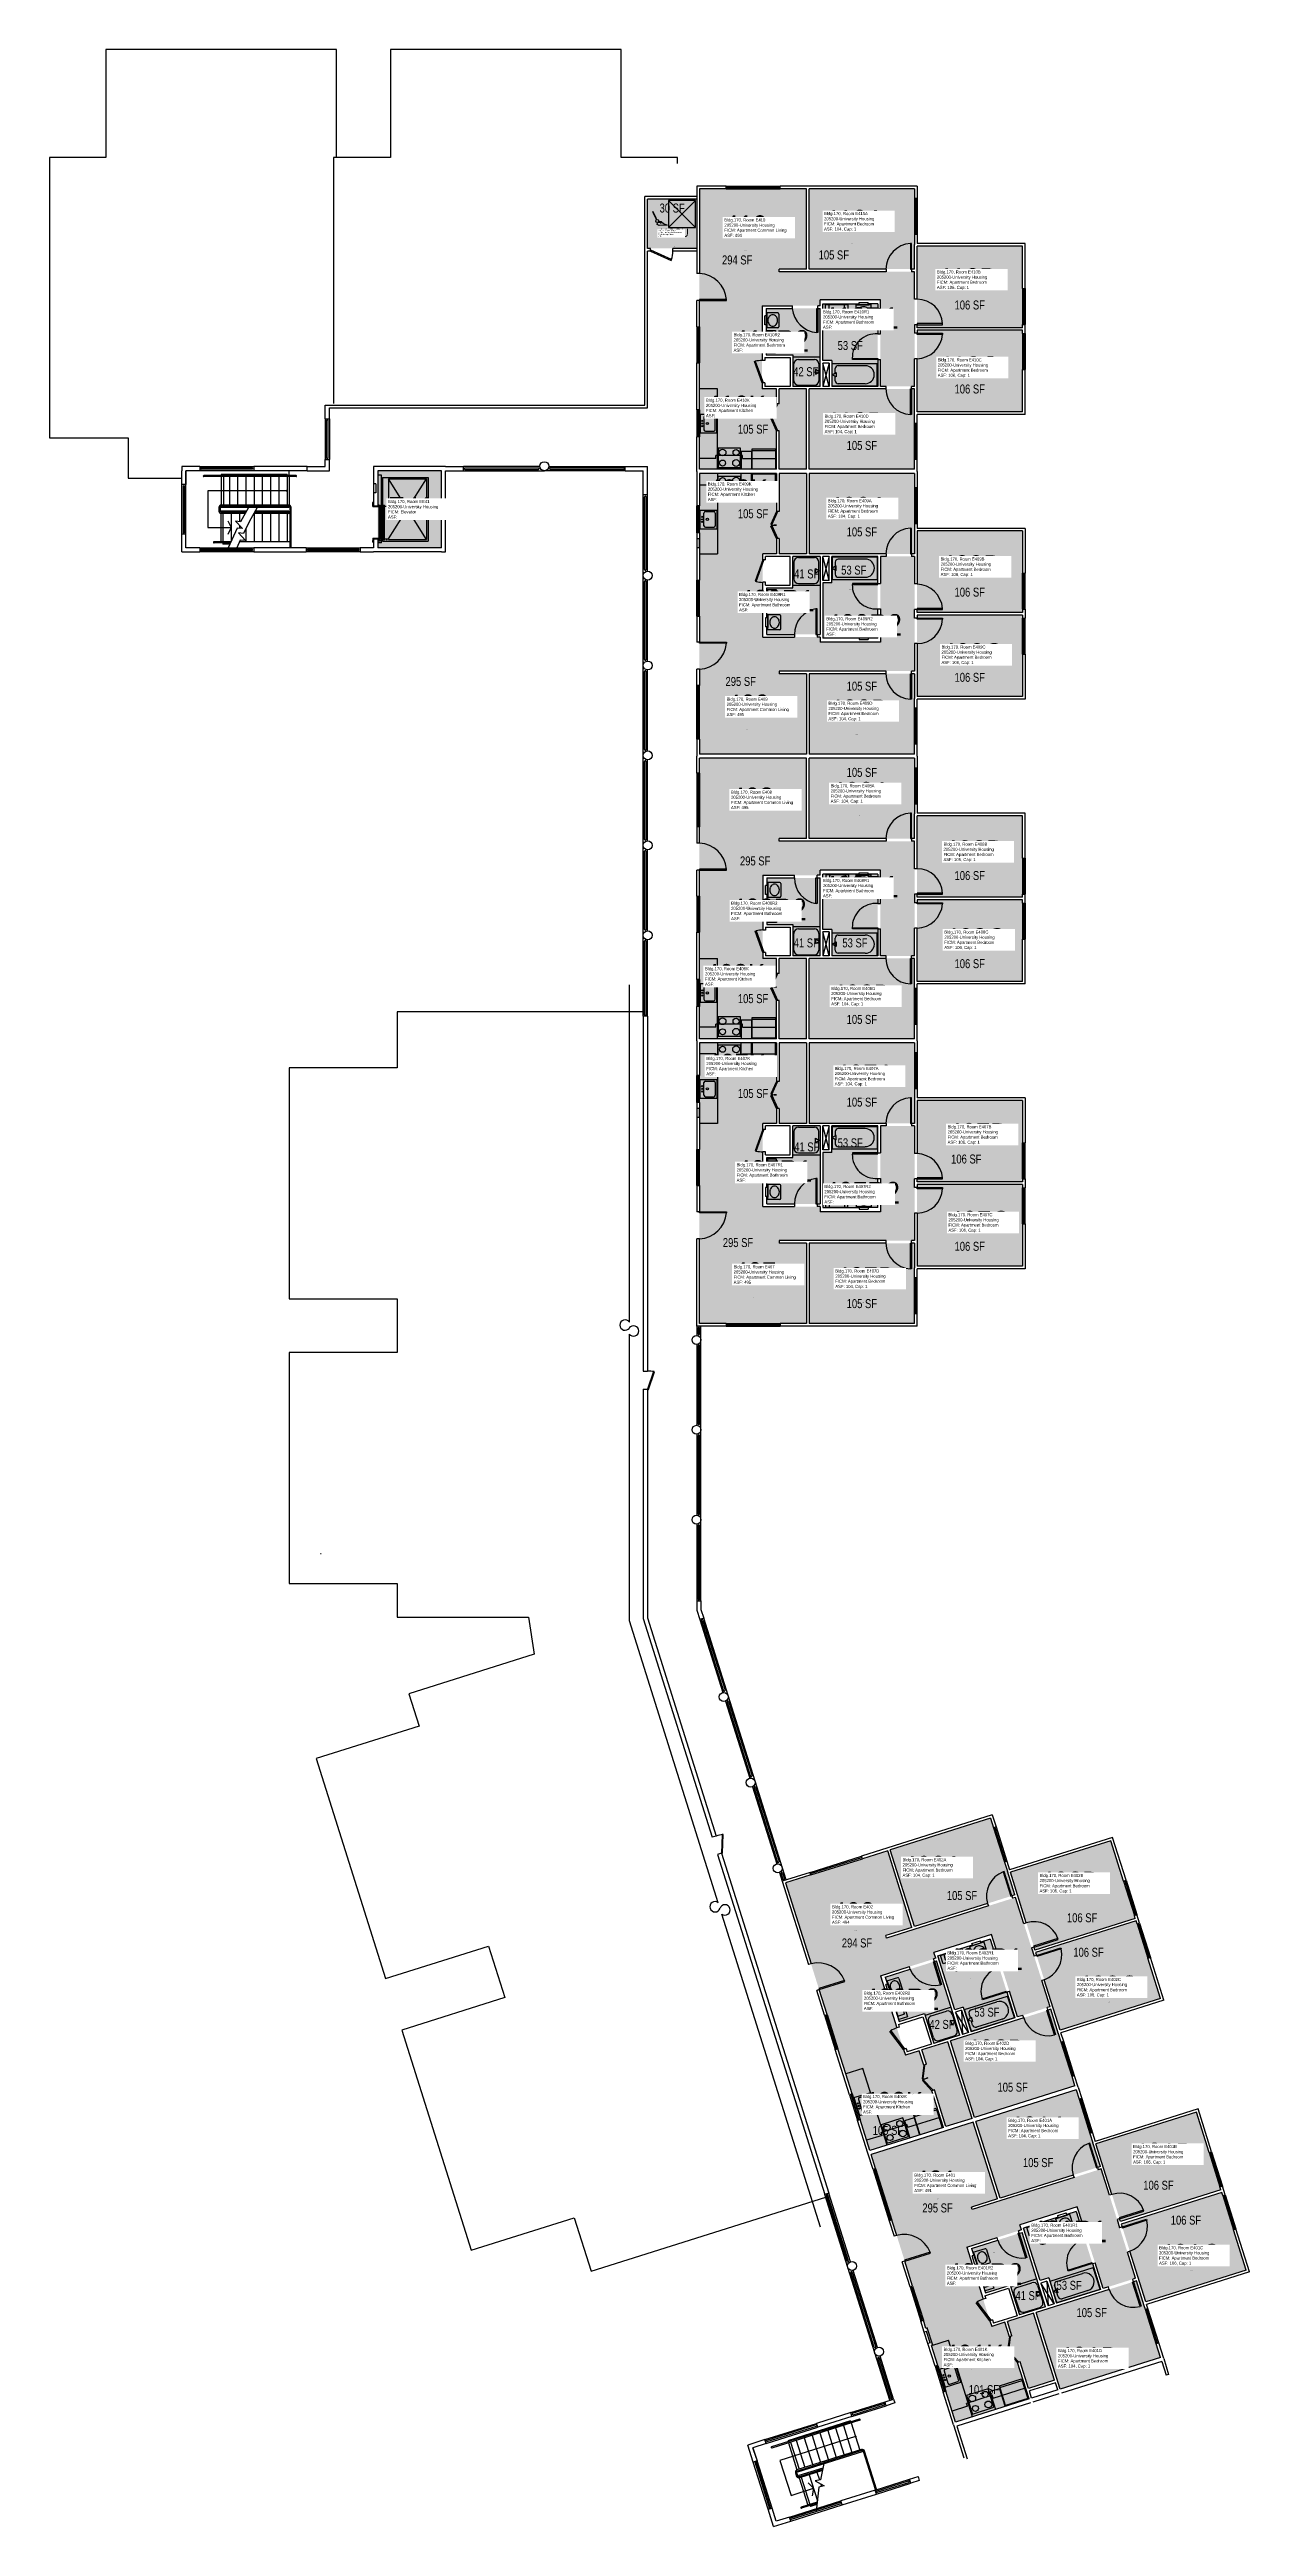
# Model space of a CAD drawing. Header units: inches. Extents: x -362 to 1240, y -1298 to 2007.
import ezdxf
from ezdxf.enums import TextEntityAlignment as Align

# ---------------------------------------------------------------- set-up
doc = ezdxf.new("R2010")
doc.units = ezdxf.units.IN
doc.header["$LTSCALE"] = 10
doc.header["$MEASUREMENT"] = 0
doc.layers.get('0').update_dxf_attribs({"linetype": 'CONTINUOUS'})
for name, color, linetype in [('A-DOOR', 2, 'CONTINUOUS'), ('A-FLOR', 3, 'CONTINUOUS'), ('A-GLAZ', 1, 'CONTINUOUS'), ('A-IDEN-ICON', 4, 'CONTINUOUS'), ('A-IDEN-RNUM', 7, 'CONTINUOUS'), ('A-IDEN-SNUM', 4, 'CONTINUOUS'), ('A-IDEN-VNUM', 4, 'CONTINUOUS'), ('A-ROOF', 2, 'CONTINUOUS'), ('A-SITE', 3, 'CONTINUOUS'), ('A-WALL', 5, 'CONTINUOUS'), ('AREA-TEXT', 3, 'CONTINUOUS'), ('P-SANR-FIXT', 2, 'CONTINUOUS'), ('Rooms-Category-Color', 7, 'CONTINUOUS'), ('Rooms-College-Color', 7, 'CONTINUOUS'), ('Rooms-Department-Color', 7, 'CONTINUOUS'), ('Rooms-Division-Color', 7, 'CONTINUOUS'), ('Rooms-Information', 7, 'CONTINUOUS')]:
    doc.layers.add(name, color=color, linetype=linetype)
doc.styles.add('CP_AREA', font='arial.ttf', dxfattribs={"height": 15})
doc.styles.add('CP_ROOMSNUMBER', font='arial.ttf', dxfattribs={"height": 1})
doc.styles.add('CP_ROOMVNUMBER', font='arial.ttf', dxfattribs={"width": 0.85, "height": 0.075})

# ---------------------------------------------------------------- blocks, each defined once
blk = doc.blocks.new('CPCUST')
at = {"color": 0, "linetype": 'ByBlock'}
for p, q in [((0.017, -0.064), (0.02, -0.047)), ((0.036, -0.07), (0.017, -0.064)), ((0.026, -0.041), (0.045, -0.041)), ((0.03, -0.034), (0.038, -0.03)), ((0.112, -0.063), (0.036, -0.07)), ((0.038, -0.03), (0.053, -0.032)), ((0.045, -0.041), (0.054, -0.051)), ((0.053, -0.032), (0.075, -0.048)), ((0.075, -0.048), (0.112, -0.063))]:
    blk.add_line(p, q, dxfattribs=at)
at = {"color": 0, "linetype": 'ByBlock', "const_width": 0.015}
blk.add_lwpolyline([(-0.03, 0.05), (0.01, -0.019)], dxfattribs=at)
at = {"color": 0, "linetype": 'ByBlock', "const_width": 0.0075}
blk.add_lwpolyline([(-0.033, 0.048, 1), (-0.027, 0.052, 1)], format="xyb", close=True, dxfattribs=at)
at = {"color": 0, "linetype": 'ByBlock'}
blk.add_circle((0.016, -0.031), 0.0141, dxfattribs=at)

msp = doc.modelspace()

# ---------------------------------------------------------------- hatches: boundary and pattern name
at = {"layer": 'Rooms-Category-Color', "true_color": 0x728ef3}
for points in [[(792.8, 1557.5), (792.8, 1710.5), (612.3, 1710.5), (612.3, 1714), (648.8, 1714), (648.8, 1821.3), (505.8, 1821.3), (505.8, 1554), (589.3, 1554), (589.3, 1665), (666.8, 1665), (666.8, 1672), (747.3, 1672), (747.3, 1557.5)], [(652.3, 1714), (652.3, 1821.3), (792.8, 1821.3), (792.8, 1714)], [(502.3, 1741.5), (436.3, 1741.5), (436.3, 1807.5), (502.3, 1807.5)], [(796.3, 1744.5), (796.3, 1635.8), (936.8, 1635.8), (936.8, 1744.5)], [(666.8, 1557.5), (666.8, 1661.5), (594.8, 1661.5), (594.8, 1599.4), (630.3, 1599.4), (630.3, 1557.5)], [(743.8, 1557.5), (743.8, 1666.4), (670.3, 1666.5), (670.3, 1592), (682.3, 1592), (682.3, 1557.5)], [(796.3, 1632.3), (796.3, 1523.5), (936.8, 1523.5), (936.8, 1632.3)], [(648.8, 1446.8), (648.8, 1554), (612.3, 1554), (612.3, 1534), (608.8, 1534), (608.8, 1554), (505.8, 1554), (505.8, 1446.8), (608.8, 1446.8), (608.8, 1498), (612.3, 1498), (612.3, 1446.8)], [(792.8, 1554), (792.8, 1446.8), (652.3, 1446.8), (652.3, 1554)], [(648.8, 1441.3), (648.8, 1334), (612.3, 1334), (612.3, 1354), (608.8, 1354), (608.8, 1334), (505.8, 1334), (505.8, 1441.3), (608.8, 1441.3), (608.8, 1390), (612.3, 1390), (612.3, 1441.3)], [(792.8, 1334), (792.8, 1441.3), (652.3, 1441.3), (652.3, 1334)], [(796.3, 1255.8), (796.3, 1364.5), (936.8, 1364.5), (936.8, 1255.8)], [(792.8, 1330.5), (792.8, 1177.5), (612.3, 1177.5), (612.3, 1174), (648.8, 1174), (648.8, 1066.8), (505.8, 1066.8), (505.8, 1334), (590.3, 1334), (590.3, 1223), (666.8, 1223), (666.8, 1216), (747.3, 1216), (747.3, 1330.5)], [(666.8, 1330.5), (666.8, 1226.5), (595.8, 1226.5), (595.8, 1288.6), (630.3, 1288.6), (630.3, 1330.5)], [(743.8, 1330.5), (743.8, 1221.6), (670.3, 1221.5), (670.3, 1295.1), (682.3, 1295.1), (682.3, 1330.5)], [(796.3, 1143.5), (796.3, 1252.3), (936.8, 1252.3), (936.8, 1143.5)], [(652.3, 1174), (652.3, 1066.8), (792.8, 1066.8), (792.8, 1174)], [(792.8, 797.5), (792.8, 950.5), (612.3, 950.5), (612.3, 954), (648.8, 954), (648.8, 1061.3), (505.8, 1061.3), (505.8, 794), (590.3, 794), (590.3, 905), (666.8, 905), (666.8, 912), (747.3, 912), (747.3, 797.5)], [(652.3, 954), (652.3, 1061.3), (792.8, 1061.3), (792.8, 954)], [(796.3, 984.5), (796.3, 875.8), (936.8, 875.8), (936.8, 984.5)], [(666.8, 797.5), (666.8, 901.5), (595.8, 901.5), (595.8, 839.4), (630.3, 839.4), (630.3, 797.5)], [(743.8, 797.5), (743.8, 906.4), (670.3, 906.5), (670.3, 832.9), (682.3, 832.9), (682.3, 797.5)], [(796.3, 872.3), (796.3, 763.5), (936.8, 763.5), (936.8, 872.3)], [(648.8, 686.8), (648.8, 794), (612.3, 794), (612.3, 773.8), (608.8, 773.8), (608.8, 794), (505.8, 794), (505.8, 686.8), (608.8, 686.8), (608.8, 737.8), (612.3, 737.8), (612.3, 686.8)], [(792.8, 794), (792.8, 686.8), (652.3, 686.8), (652.3, 794)], [(648.8, 681.3), (648.8, 574), (612.3, 574), (612.3, 594), (608.8, 594), (608.8, 574), (505.8, 574), (505.8, 681.3), (608.8, 681.3), (608.8, 630), (612.3, 630), (612.3, 681.3)], [(792.8, 574), (792.8, 681.3), (652.3, 681.3), (652.3, 574)], [(796.3, 495.8), (796.3, 604.5), (936.8, 604.5), (936.8, 495.8)], [(792.8, 570.5), (792.8, 417.5), (612.3, 417.5), (612.3, 414), (648.8, 414), (648.8, 306.8), (505.8, 306.8), (505.8, 574), (590.3, 574), (590.3, 463), (666.8, 463), (666.8, 456), (747.3, 456), (747.3, 570.5)], [(666.8, 570.5), (666.8, 466.5), (595.8, 466.5), (595.8, 528.6), (630.3, 528.6), (630.3, 570.5)], [(743.8, 570.5), (743.8, 461.6), (670.3, 461.5), (670.3, 535.1), (682.3, 535.1), (682.3, 570.5)], [(796.3, 383.5), (796.3, 492.3), (936.8, 492.3), (936.8, 383.5)], [(652.3, 414), (652.3, 306.8), (792.8, 306.8), (792.8, 414)], [(792.6, -497.9), (760.4, -395.6), (894.4, -353.4), (926.6, -455.7)], [(920.8, -425.5), (953.5, -529.2), (1087.5, -487), (1054.8, -383.3)], [(973.7, -604.9), (927.7, -459), (755.5, -513.3), (754.5, -509.9), (789.3, -499), (757, -396.7), (620.6, -439.7), (701, -694.6), (780.6, -669.5), (747.3, -563.6), (821.2, -540.3), (818.8, -532.7), (895.5, -508.5), (930.3, -618.6)], [(954.5, -532.6), (987.2, -636.3), (1121.2, -594.1), (1088.5, -490.3)], [(926.9, -619.7), (893.9, -514.8), (823.8, -536.9), (846.5, -608.9), (857.9, -605.3), (868.3, -638.2)], [(853.5, -642.8), (822.2, -543.6), (753.6, -565.3), (772.2, -624.5), (806.1, -613.9), (818.7, -653.8)], [(974.7, -608.3), (1007, -710.6), (873, -752.8), (840.7, -650.5)], [(869.6, -753.9), (837.4, -651.6), (802.6, -662.5), (808.7, -681.9), (805.3, -682.9), (799.2, -663.6), (701, -694.6), (733.2, -796.9), (831.5, -765.9), (816.1, -717.2), (819.5, -716.2), (834.8, -764.8)], [(1040.9, -818.1), (1008.6, -715.8), (874.6, -758), (906.9, -860.3)], [(1087.9, -967.3), (1041.9, -821.4), (869.8, -875.7), (868.7, -872.4), (903.5, -861.4), (871.3, -759.1), (734.9, -802.1), (815.3, -1057), (895.8, -1031.6), (862.5, -925.7), (935.4, -902.7), (933.3, -896), (1010.1, -871.8), (1044.5, -981)], [(1067.7, -891.7), (1035, -787.9), (1169, -745.7), (1201.7, -849.4)], [(1101.5, -998.7), (1068.8, -895), (1202.8, -852.8), (1235.5, -956.5)], [(1041.2, -982.1), (1008.4, -878.2), (938.3, -900.2), (960.5, -970.4), (971.9, -966.8), (982.5, -1000.6)], [(967.8, -1005.2), (936.5, -906), (868.8, -927.4), (887.5, -986.6), (920.3, -976.3), (932.9, -1016.2)], [(955, -1012.9), (987.2, -1115.2), (1121.2, -1073), (1089, -970.7)], [(979.8, -1103.4), (951.6, -1014), (916.8, -1025), (922.9, -1044.3), (919.6, -1045.3), (913.5, -1026), (815.3, -1057), (847.5, -1159.3), (945.7, -1128.3), (930.4, -1079.7), (933.7, -1078.6), (945, -1114.4)]]:
    msp.add_hatch(color=171, dxfattribs=at).paths.add_polyline_path(points)
at = {"layer": 'Rooms-Category-Color', "true_color": 0xadadad}
msp.add_hatch(color=253, dxfattribs=at).paths.add_polyline_path([(161.3, 1342), (76.3, 1342), (76.3, 1445), (161.3, 1445)])
at = {"layer": 'Rooms-College-Color', "true_color": 0xadadad}
for points in [[(792.8, 1557.5), (792.8, 1710.5), (612.3, 1710.5), (612.3, 1714), (648.8, 1714), (648.8, 1821.3), (505.8, 1821.3), (505.8, 1554), (589.3, 1554), (589.3, 1665), (666.8, 1665), (666.8, 1672), (747.3, 1672), (747.3, 1557.5)], [(652.3, 1714), (652.3, 1821.3), (792.8, 1821.3), (792.8, 1714)], [(502.3, 1741.5), (436.3, 1741.5), (436.3, 1807.5), (502.3, 1807.5)], [(796.3, 1744.5), (796.3, 1635.8), (936.8, 1635.8), (936.8, 1744.5)], [(666.8, 1557.5), (666.8, 1661.5), (594.8, 1661.5), (594.8, 1599.4), (630.3, 1599.4), (630.3, 1557.5)], [(743.8, 1557.5), (743.8, 1666.4), (670.3, 1666.5), (670.3, 1592), (682.3, 1592), (682.3, 1557.5)], [(796.3, 1632.3), (796.3, 1523.5), (936.8, 1523.5), (936.8, 1632.3)], [(648.8, 1446.8), (648.8, 1554), (612.3, 1554), (612.3, 1534), (608.8, 1534), (608.8, 1554), (505.8, 1554), (505.8, 1446.8), (608.8, 1446.8), (608.8, 1498), (612.3, 1498), (612.3, 1446.8)], [(792.8, 1554), (792.8, 1446.8), (652.3, 1446.8), (652.3, 1554)], [(161.3, 1342), (76.3, 1342), (76.3, 1445), (161.3, 1445)], [(648.8, 1441.3), (648.8, 1334), (612.3, 1334), (612.3, 1354), (608.8, 1354), (608.8, 1334), (505.8, 1334), (505.8, 1441.3), (608.8, 1441.3), (608.8, 1390), (612.3, 1390), (612.3, 1441.3)], [(792.8, 1334), (792.8, 1441.3), (652.3, 1441.3), (652.3, 1334)], [(796.3, 1255.8), (796.3, 1364.5), (936.8, 1364.5), (936.8, 1255.8)], [(792.8, 1330.5), (792.8, 1177.5), (612.3, 1177.5), (612.3, 1174), (648.8, 1174), (648.8, 1066.8), (505.8, 1066.8), (505.8, 1334), (590.3, 1334), (590.3, 1223), (666.8, 1223), (666.8, 1216), (747.3, 1216), (747.3, 1330.5)], [(666.8, 1330.5), (666.8, 1226.5), (595.8, 1226.5), (595.8, 1288.6), (630.3, 1288.6), (630.3, 1330.5)], [(743.8, 1330.5), (743.8, 1221.6), (670.3, 1221.5), (670.3, 1295.1), (682.3, 1295.1), (682.3, 1330.5)], [(796.3, 1143.5), (796.3, 1252.3), (936.8, 1252.3), (936.8, 1143.5)], [(652.3, 1174), (652.3, 1066.8), (792.8, 1066.8), (792.8, 1174)], [(792.8, 797.5), (792.8, 950.5), (612.3, 950.5), (612.3, 954), (648.8, 954), (648.8, 1061.3), (505.8, 1061.3), (505.8, 794), (590.3, 794), (590.3, 905), (666.8, 905), (666.8, 912), (747.3, 912), (747.3, 797.5)], [(652.3, 954), (652.3, 1061.3), (792.8, 1061.3), (792.8, 954)], [(796.3, 984.5), (796.3, 875.8), (936.8, 875.8), (936.8, 984.5)], [(666.8, 797.5), (666.8, 901.5), (595.8, 901.5), (595.8, 839.4), (630.3, 839.4), (630.3, 797.5)], [(743.8, 797.5), (743.8, 906.4), (670.3, 906.5), (670.3, 832.9), (682.3, 832.9), (682.3, 797.5)], [(796.3, 872.3), (796.3, 763.5), (936.8, 763.5), (936.8, 872.3)], [(648.8, 686.8), (648.8, 794), (612.3, 794), (612.3, 773.8), (608.8, 773.8), (608.8, 794), (505.8, 794), (505.8, 686.8), (608.8, 686.8), (608.8, 737.8), (612.3, 737.8), (612.3, 686.8)], [(792.8, 794), (792.8, 686.8), (652.3, 686.8), (652.3, 794)], [(648.8, 681.3), (648.8, 574), (612.3, 574), (612.3, 594), (608.8, 594), (608.8, 574), (505.8, 574), (505.8, 681.3), (608.8, 681.3), (608.8, 630), (612.3, 630), (612.3, 681.3)], [(792.8, 574), (792.8, 681.3), (652.3, 681.3), (652.3, 574)], [(796.3, 495.8), (796.3, 604.5), (936.8, 604.5), (936.8, 495.8)], [(792.8, 570.5), (792.8, 417.5), (612.3, 417.5), (612.3, 414), (648.8, 414), (648.8, 306.8), (505.8, 306.8), (505.8, 574), (590.3, 574), (590.3, 463), (666.8, 463), (666.8, 456), (747.3, 456), (747.3, 570.5)], [(666.8, 570.5), (666.8, 466.5), (595.8, 466.5), (595.8, 528.6), (630.3, 528.6), (630.3, 570.5)], [(743.8, 570.5), (743.8, 461.6), (670.3, 461.5), (670.3, 535.1), (682.3, 535.1), (682.3, 570.5)], [(796.3, 383.5), (796.3, 492.3), (936.8, 492.3), (936.8, 383.5)], [(652.3, 414), (652.3, 306.8), (792.8, 306.8), (792.8, 414)], [(792.6, -497.9), (760.4, -395.6), (894.4, -353.4), (926.6, -455.7)], [(920.8, -425.5), (953.5, -529.2), (1087.5, -487), (1054.8, -383.3)], [(973.7, -604.9), (927.7, -459), (755.5, -513.3), (754.5, -509.9), (789.3, -499), (757, -396.7), (620.6, -439.7), (701, -694.6), (780.6, -669.5), (747.3, -563.6), (821.2, -540.3), (818.8, -532.7), (895.5, -508.5), (930.3, -618.6)], [(954.5, -532.6), (987.2, -636.3), (1121.2, -594.1), (1088.5, -490.3)], [(926.9, -619.7), (893.9, -514.8), (823.8, -536.9), (846.5, -608.9), (857.9, -605.3), (868.3, -638.2)], [(853.5, -642.8), (822.2, -543.6), (753.6, -565.3), (772.2, -624.5), (806.1, -613.9), (818.7, -653.8)], [(974.7, -608.3), (1007, -710.6), (873, -752.8), (840.7, -650.5)], [(869.6, -753.9), (837.4, -651.6), (802.6, -662.5), (808.7, -681.9), (805.3, -682.9), (799.2, -663.6), (701, -694.6), (733.2, -796.9), (831.5, -765.9), (816.1, -717.2), (819.5, -716.2), (834.8, -764.8)], [(1040.9, -818.1), (1008.6, -715.8), (874.6, -758), (906.9, -860.3)], [(1087.9, -967.3), (1041.9, -821.4), (869.8, -875.7), (868.7, -872.4), (903.5, -861.4), (871.3, -759.1), (734.9, -802.1), (815.3, -1057), (895.8, -1031.6), (862.5, -925.7), (935.4, -902.7), (933.3, -896), (1010.1, -871.8), (1044.5, -981)], [(1067.7, -891.7), (1035, -787.9), (1169, -745.7), (1201.7, -849.4)], [(1101.5, -998.7), (1068.8, -895), (1202.8, -852.8), (1235.5, -956.5)], [(1041.2, -982.1), (1008.4, -878.2), (938.3, -900.2), (960.5, -970.4), (971.9, -966.8), (982.5, -1000.6)], [(967.8, -1005.2), (936.5, -906), (868.8, -927.4), (887.5, -986.6), (920.3, -976.3), (932.9, -1016.2)], [(955, -1012.9), (987.2, -1115.2), (1121.2, -1073), (1089, -970.7)], [(979.8, -1103.4), (951.6, -1014), (916.8, -1025), (922.9, -1044.3), (919.6, -1045.3), (913.5, -1026), (815.3, -1057), (847.5, -1159.3), (945.7, -1128.3), (930.4, -1079.7), (933.7, -1078.6), (945, -1114.4)]]:
    msp.add_hatch(color=253, dxfattribs=at).paths.add_polyline_path(points)
at = {"layer": 'Rooms-Department-Color', "true_color": 0x604aed}
for points in [[(792.8, 1557.5), (792.8, 1710.5), (612.3, 1710.5), (612.3, 1714), (648.8, 1714), (648.8, 1821.3), (505.8, 1821.3), (505.8, 1554), (589.3, 1554), (589.3, 1665), (666.8, 1665), (666.8, 1672), (747.3, 1672), (747.3, 1557.5)], [(652.3, 1714), (652.3, 1821.3), (792.8, 1821.3), (792.8, 1714)], [(502.3, 1741.5), (436.3, 1741.5), (436.3, 1807.5), (502.3, 1807.5)], [(796.3, 1744.5), (796.3, 1635.8), (936.8, 1635.8), (936.8, 1744.5)], [(666.8, 1557.5), (666.8, 1661.5), (594.8, 1661.5), (594.8, 1599.4), (630.3, 1599.4), (630.3, 1557.5)], [(743.8, 1557.5), (743.8, 1666.4), (670.3, 1666.5), (670.3, 1592), (682.3, 1592), (682.3, 1557.5)], [(796.3, 1632.3), (796.3, 1523.5), (936.8, 1523.5), (936.8, 1632.3)], [(648.8, 1446.8), (648.8, 1554), (612.3, 1554), (612.3, 1534), (608.8, 1534), (608.8, 1554), (505.8, 1554), (505.8, 1446.8), (608.8, 1446.8), (608.8, 1498), (612.3, 1498), (612.3, 1446.8)], [(792.8, 1554), (792.8, 1446.8), (652.3, 1446.8), (652.3, 1554)], [(648.8, 1441.3), (648.8, 1334), (612.3, 1334), (612.3, 1354), (608.8, 1354), (608.8, 1334), (505.8, 1334), (505.8, 1441.3), (608.8, 1441.3), (608.8, 1390), (612.3, 1390), (612.3, 1441.3)], [(792.8, 1334), (792.8, 1441.3), (652.3, 1441.3), (652.3, 1334)], [(796.3, 1255.8), (796.3, 1364.5), (936.8, 1364.5), (936.8, 1255.8)], [(792.8, 1330.5), (792.8, 1177.5), (612.3, 1177.5), (612.3, 1174), (648.8, 1174), (648.8, 1066.8), (505.8, 1066.8), (505.8, 1334), (590.3, 1334), (590.3, 1223), (666.8, 1223), (666.8, 1216), (747.3, 1216), (747.3, 1330.5)], [(666.8, 1330.5), (666.8, 1226.5), (595.8, 1226.5), (595.8, 1288.6), (630.3, 1288.6), (630.3, 1330.5)], [(743.8, 1330.5), (743.8, 1221.6), (670.3, 1221.5), (670.3, 1295.1), (682.3, 1295.1), (682.3, 1330.5)], [(796.3, 1143.5), (796.3, 1252.3), (936.8, 1252.3), (936.8, 1143.5)], [(652.3, 1174), (652.3, 1066.8), (792.8, 1066.8), (792.8, 1174)], [(792.8, 797.5), (792.8, 950.5), (612.3, 950.5), (612.3, 954), (648.8, 954), (648.8, 1061.3), (505.8, 1061.3), (505.8, 794), (590.3, 794), (590.3, 905), (666.8, 905), (666.8, 912), (747.3, 912), (747.3, 797.5)], [(652.3, 954), (652.3, 1061.3), (792.8, 1061.3), (792.8, 954)], [(796.3, 984.5), (796.3, 875.8), (936.8, 875.8), (936.8, 984.5)], [(666.8, 797.5), (666.8, 901.5), (595.8, 901.5), (595.8, 839.4), (630.3, 839.4), (630.3, 797.5)], [(743.8, 797.5), (743.8, 906.4), (670.3, 906.5), (670.3, 832.9), (682.3, 832.9), (682.3, 797.5)], [(796.3, 872.3), (796.3, 763.5), (936.8, 763.5), (936.8, 872.3)], [(648.8, 686.8), (648.8, 794), (612.3, 794), (612.3, 773.8), (608.8, 773.8), (608.8, 794), (505.8, 794), (505.8, 686.8), (608.8, 686.8), (608.8, 737.8), (612.3, 737.8), (612.3, 686.8)], [(792.8, 794), (792.8, 686.8), (652.3, 686.8), (652.3, 794)], [(648.8, 681.3), (648.8, 574), (612.3, 574), (612.3, 594), (608.8, 594), (608.8, 574), (505.8, 574), (505.8, 681.3), (608.8, 681.3), (608.8, 630), (612.3, 630), (612.3, 681.3)], [(792.8, 574), (792.8, 681.3), (652.3, 681.3), (652.3, 574)], [(796.3, 495.8), (796.3, 604.5), (936.8, 604.5), (936.8, 495.8)], [(792.8, 570.5), (792.8, 417.5), (612.3, 417.5), (612.3, 414), (648.8, 414), (648.8, 306.8), (505.8, 306.8), (505.8, 574), (590.3, 574), (590.3, 463), (666.8, 463), (666.8, 456), (747.3, 456), (747.3, 570.5)], [(666.8, 570.5), (666.8, 466.5), (595.8, 466.5), (595.8, 528.6), (630.3, 528.6), (630.3, 570.5)], [(743.8, 570.5), (743.8, 461.6), (670.3, 461.5), (670.3, 535.1), (682.3, 535.1), (682.3, 570.5)], [(796.3, 383.5), (796.3, 492.3), (936.8, 492.3), (936.8, 383.5)], [(652.3, 414), (652.3, 306.8), (792.8, 306.8), (792.8, 414)], [(792.6, -497.9), (760.4, -395.6), (894.4, -353.4), (926.6, -455.7)], [(920.8, -425.5), (953.5, -529.2), (1087.5, -487), (1054.8, -383.3)], [(973.7, -604.9), (927.7, -459), (755.5, -513.3), (754.5, -509.9), (789.3, -499), (757, -396.7), (620.6, -439.7), (701, -694.6), (780.6, -669.5), (747.3, -563.6), (821.2, -540.3), (818.8, -532.7), (895.5, -508.5), (930.3, -618.6)], [(954.5, -532.6), (987.2, -636.3), (1121.2, -594.1), (1088.5, -490.3)], [(926.9, -619.7), (893.9, -514.8), (823.8, -536.9), (846.5, -608.9), (857.9, -605.3), (868.3, -638.2)], [(853.5, -642.8), (822.2, -543.6), (753.6, -565.3), (772.2, -624.5), (806.1, -613.9), (818.7, -653.8)], [(974.7, -608.3), (1007, -710.6), (873, -752.8), (840.7, -650.5)], [(869.6, -753.9), (837.4, -651.6), (802.6, -662.5), (808.7, -681.9), (805.3, -682.9), (799.2, -663.6), (701, -694.6), (733.2, -796.9), (831.5, -765.9), (816.1, -717.2), (819.5, -716.2), (834.8, -764.8)], [(1040.9, -818.1), (1008.6, -715.8), (874.6, -758), (906.9, -860.3)], [(1087.9, -967.3), (1041.9, -821.4), (869.8, -875.7), (868.7, -872.4), (903.5, -861.4), (871.3, -759.1), (734.9, -802.1), (815.3, -1057), (895.8, -1031.6), (862.5, -925.7), (935.4, -902.7), (933.3, -896), (1010.1, -871.8), (1044.5, -981)], [(1067.7, -891.7), (1035, -787.9), (1169, -745.7), (1201.7, -849.4)], [(1101.5, -998.7), (1068.8, -895), (1202.8, -852.8), (1235.5, -956.5)], [(1041.2, -982.1), (1008.4, -878.2), (938.3, -900.2), (960.5, -970.4), (971.9, -966.8), (982.5, -1000.6)], [(967.8, -1005.2), (936.5, -906), (868.8, -927.4), (887.5, -986.6), (920.3, -976.3), (932.9, -1016.2)], [(955, -1012.9), (987.2, -1115.2), (1121.2, -1073), (1089, -970.7)], [(979.8, -1103.4), (951.6, -1014), (916.8, -1025), (922.9, -1044.3), (919.6, -1045.3), (913.5, -1026), (815.3, -1057), (847.5, -1159.3), (945.7, -1128.3), (930.4, -1079.7), (933.7, -1078.6), (945, -1114.4)]]:
    msp.add_hatch(color=173, dxfattribs=at).paths.add_polyline_path(points)
at = {"layer": 'Rooms-Department-Color', "true_color": 0xacacac}
msp.add_hatch(color=253, dxfattribs=at).paths.add_polyline_path([(161.3, 1342), (76.3, 1342), (76.3, 1445), (161.3, 1445)])
at = {"layer": 'Rooms-Division-Color', "true_color": 0x604aed}
for points in [[(792.8, 1557.5), (792.8, 1710.5), (612.3, 1710.5), (612.3, 1714), (648.8, 1714), (648.8, 1821.3), (505.8, 1821.3), (505.8, 1554), (589.3, 1554), (589.3, 1665), (666.8, 1665), (666.8, 1672), (747.3, 1672), (747.3, 1557.5)], [(652.3, 1714), (652.3, 1821.3), (792.8, 1821.3), (792.8, 1714)], [(502.3, 1741.5), (436.3, 1741.5), (436.3, 1807.5), (502.3, 1807.5)], [(796.3, 1744.5), (796.3, 1635.8), (936.8, 1635.8), (936.8, 1744.5)], [(666.8, 1557.5), (666.8, 1661.5), (594.8, 1661.5), (594.8, 1599.4), (630.3, 1599.4), (630.3, 1557.5)], [(743.8, 1557.5), (743.8, 1666.4), (670.3, 1666.5), (670.3, 1592), (682.3, 1592), (682.3, 1557.5)], [(796.3, 1632.3), (796.3, 1523.5), (936.8, 1523.5), (936.8, 1632.3)], [(648.8, 1446.8), (648.8, 1554), (612.3, 1554), (612.3, 1534), (608.8, 1534), (608.8, 1554), (505.8, 1554), (505.8, 1446.8), (608.8, 1446.8), (608.8, 1498), (612.3, 1498), (612.3, 1446.8)], [(792.8, 1554), (792.8, 1446.8), (652.3, 1446.8), (652.3, 1554)], [(648.8, 1441.3), (648.8, 1334), (612.3, 1334), (612.3, 1354), (608.8, 1354), (608.8, 1334), (505.8, 1334), (505.8, 1441.3), (608.8, 1441.3), (608.8, 1390), (612.3, 1390), (612.3, 1441.3)], [(792.8, 1334), (792.8, 1441.3), (652.3, 1441.3), (652.3, 1334)], [(796.3, 1255.8), (796.3, 1364.5), (936.8, 1364.5), (936.8, 1255.8)], [(792.8, 1330.5), (792.8, 1177.5), (612.3, 1177.5), (612.3, 1174), (648.8, 1174), (648.8, 1066.8), (505.8, 1066.8), (505.8, 1334), (590.3, 1334), (590.3, 1223), (666.8, 1223), (666.8, 1216), (747.3, 1216), (747.3, 1330.5)], [(666.8, 1330.5), (666.8, 1226.5), (595.8, 1226.5), (595.8, 1288.6), (630.3, 1288.6), (630.3, 1330.5)], [(743.8, 1330.5), (743.8, 1221.6), (670.3, 1221.5), (670.3, 1295.1), (682.3, 1295.1), (682.3, 1330.5)], [(796.3, 1143.5), (796.3, 1252.3), (936.8, 1252.3), (936.8, 1143.5)], [(652.3, 1174), (652.3, 1066.8), (792.8, 1066.8), (792.8, 1174)], [(792.8, 797.5), (792.8, 950.5), (612.3, 950.5), (612.3, 954), (648.8, 954), (648.8, 1061.3), (505.8, 1061.3), (505.8, 794), (590.3, 794), (590.3, 905), (666.8, 905), (666.8, 912), (747.3, 912), (747.3, 797.5)], [(652.3, 954), (652.3, 1061.3), (792.8, 1061.3), (792.8, 954)], [(796.3, 984.5), (796.3, 875.8), (936.8, 875.8), (936.8, 984.5)], [(666.8, 797.5), (666.8, 901.5), (595.8, 901.5), (595.8, 839.4), (630.3, 839.4), (630.3, 797.5)], [(743.8, 797.5), (743.8, 906.4), (670.3, 906.5), (670.3, 832.9), (682.3, 832.9), (682.3, 797.5)], [(796.3, 872.3), (796.3, 763.5), (936.8, 763.5), (936.8, 872.3)], [(648.8, 686.8), (648.8, 794), (612.3, 794), (612.3, 773.8), (608.8, 773.8), (608.8, 794), (505.8, 794), (505.8, 686.8), (608.8, 686.8), (608.8, 737.8), (612.3, 737.8), (612.3, 686.8)], [(792.8, 794), (792.8, 686.8), (652.3, 686.8), (652.3, 794)], [(648.8, 681.3), (648.8, 574), (612.3, 574), (612.3, 594), (608.8, 594), (608.8, 574), (505.8, 574), (505.8, 681.3), (608.8, 681.3), (608.8, 630), (612.3, 630), (612.3, 681.3)], [(792.8, 574), (792.8, 681.3), (652.3, 681.3), (652.3, 574)], [(796.3, 495.8), (796.3, 604.5), (936.8, 604.5), (936.8, 495.8)], [(792.8, 570.5), (792.8, 417.5), (612.3, 417.5), (612.3, 414), (648.8, 414), (648.8, 306.8), (505.8, 306.8), (505.8, 574), (590.3, 574), (590.3, 463), (666.8, 463), (666.8, 456), (747.3, 456), (747.3, 570.5)], [(666.8, 570.5), (666.8, 466.5), (595.8, 466.5), (595.8, 528.6), (630.3, 528.6), (630.3, 570.5)], [(743.8, 570.5), (743.8, 461.6), (670.3, 461.5), (670.3, 535.1), (682.3, 535.1), (682.3, 570.5)], [(796.3, 383.5), (796.3, 492.3), (936.8, 492.3), (936.8, 383.5)], [(652.3, 414), (652.3, 306.8), (792.8, 306.8), (792.8, 414)], [(792.6, -497.9), (760.4, -395.6), (894.4, -353.4), (926.6, -455.7)], [(920.8, -425.5), (953.5, -529.2), (1087.5, -487), (1054.8, -383.3)], [(973.7, -604.9), (927.7, -459), (755.5, -513.3), (754.5, -509.9), (789.3, -499), (757, -396.7), (620.6, -439.7), (701, -694.6), (780.6, -669.5), (747.3, -563.6), (821.2, -540.3), (818.8, -532.7), (895.5, -508.5), (930.3, -618.6)], [(954.5, -532.6), (987.2, -636.3), (1121.2, -594.1), (1088.5, -490.3)], [(926.9, -619.7), (893.9, -514.8), (823.8, -536.9), (846.5, -608.9), (857.9, -605.3), (868.3, -638.2)], [(853.5, -642.8), (822.2, -543.6), (753.6, -565.3), (772.2, -624.5), (806.1, -613.9), (818.7, -653.8)], [(974.7, -608.3), (1007, -710.6), (873, -752.8), (840.7, -650.5)], [(869.6, -753.9), (837.4, -651.6), (802.6, -662.5), (808.7, -681.9), (805.3, -682.9), (799.2, -663.6), (701, -694.6), (733.2, -796.9), (831.5, -765.9), (816.1, -717.2), (819.5, -716.2), (834.8, -764.8)], [(1040.9, -818.1), (1008.6, -715.8), (874.6, -758), (906.9, -860.3)], [(1087.9, -967.3), (1041.9, -821.4), (869.8, -875.7), (868.7, -872.4), (903.5, -861.4), (871.3, -759.1), (734.9, -802.1), (815.3, -1057), (895.8, -1031.6), (862.5, -925.7), (935.4, -902.7), (933.3, -896), (1010.1, -871.8), (1044.5, -981)], [(1067.7, -891.7), (1035, -787.9), (1169, -745.7), (1201.7, -849.4)], [(1101.5, -998.7), (1068.8, -895), (1202.8, -852.8), (1235.5, -956.5)], [(1041.2, -982.1), (1008.4, -878.2), (938.3, -900.2), (960.5, -970.4), (971.9, -966.8), (982.5, -1000.6)], [(967.8, -1005.2), (936.5, -906), (868.8, -927.4), (887.5, -986.6), (920.3, -976.3), (932.9, -1016.2)], [(955, -1012.9), (987.2, -1115.2), (1121.2, -1073), (1089, -970.7)], [(979.8, -1103.4), (951.6, -1014), (916.8, -1025), (922.9, -1044.3), (919.6, -1045.3), (913.5, -1026), (815.3, -1057), (847.5, -1159.3), (945.7, -1128.3), (930.4, -1079.7), (933.7, -1078.6), (945, -1114.4)]]:
    msp.add_hatch(color=173, dxfattribs=at).paths.add_polyline_path(points)
at = {"layer": 'Rooms-Division-Color', "true_color": 0xadadad}
msp.add_hatch(color=253, dxfattribs=at).paths.add_polyline_path([(161.3, 1342), (76.3, 1342), (76.3, 1445), (161.3, 1445)])

# ---------------------------------------------------------------- linework, layer by layer
at = {"layer": 'A-DOOR'}
for p, q in [((440.8, 1739.1), (440.3, 1738)), ((440.3, 1738), (467.8, 1725.5)), ((468.3, 1726.6), (440.8, 1739.1)), ((467.8, 1725.5), (468.3, 1726.6)), ((787.3, 1748), (787.3, 1714)), ((788.8, 1748), (787.3, 1748)), ((788.8, 1714), (788.8, 1748)), ((787.3, 1714), (788.8, 1714)), ((541.8, 1673.4), (505.8, 1673.4)), ((505.8, 1673.4), (505.8, 1672)), ((505.8, 1672), (541.8, 1672)), ((541.8, 1672), (541.8, 1673.4)), ((662.3, 1629.5), (662.3, 1661.5)), ((662.3, 1661.5), (663.8, 1661.5)), ((663.8, 1661.5), (663.8, 1629.5)), ((663.8, 1629.5), (662.3, 1629.5)), ((830.3, 1641.2), (796.3, 1641.2)), ((796.3, 1641.2), (796.3, 1639.8)), ((796.3, 1639.8), (830.3, 1639.8)), ((796.3, 1628.3), (830.3, 1628.3)), ((796.3, 1626.8), (796.3, 1628.3)), ((830.3, 1626.8), (796.3, 1626.8)), ((830.3, 1639.8), (830.3, 1641.2)), ((830.3, 1628.3), (830.3, 1626.8)), ((579, 1590.5), (580.3, 1591)), ((589.3, 1562), (579, 1590.5)), ((580.3, 1591), (590.6, 1562.5)), ((709.8, 1594.9), (743.8, 1594.9)), ((709.8, 1593.5), (709.8, 1594.9)), ((743.8, 1593.5), (709.8, 1593.5)), ((743.8, 1594.9), (743.8, 1593.5)), ((590.6, 1562.5), (589.3, 1562)), ((787.3, 1520), (787.3, 1554)), ((787.3, 1554), (788.8, 1554)), ((788.8, 1554), (788.8, 1520)), ((608.8, 1534), (600.9, 1517.2)), ((602.2, 1516.6), (610, 1533.4)), ((610, 1533.4), (608.8, 1534)), ((600.9, 1517.2), (602.2, 1516.6)), ((600.9, 1514.9), (602.2, 1515.5)), ((608.8, 1498), (600.9, 1514.9)), ((602.2, 1515.5), (610, 1498.6)), ((610, 1498.6), (608.8, 1498)), ((788.8, 1520), (787.3, 1520)), ((608.8, 1390.3), (600.9, 1373.4)), ((602.2, 1372.8), (610, 1389.7)), ((610, 1389.7), (608.8, 1390.3)), ((600.9, 1373.4), (602.2, 1372.8)), ((600.9, 1371.1), (602.2, 1371.7)), ((608.8, 1354.3), (600.9, 1371.1)), ((602.2, 1371.7), (610, 1354.9)), ((787.3, 1368), (787.3, 1334)), ((788.8, 1368), (787.3, 1368)), ((788.8, 1334), (788.8, 1368)), ((590.3, 1326), (580, 1297.5)), ((581.3, 1297), (591.6, 1325.5)), ((591.6, 1325.5), (590.3, 1326)), ((610, 1354.9), (608.8, 1354.3)), ((787.3, 1334), (788.8, 1334)), ((580, 1297.5), (581.3, 1297)), ((709.8, 1294.5), (709.8, 1293.1)), ((743.8, 1294.5), (709.8, 1294.5)), ((709.8, 1293.1), (743.8, 1293.1)), ((743.8, 1293.1), (743.8, 1294.5)), ((661.3, 1260.5), (661.3, 1226.5)), ((662.8, 1260.5), (661.3, 1260.5)), ((662.8, 1226.5), (662.8, 1260.5)), ((830.3, 1261.2), (796.3, 1261.2)), ((796.3, 1261.2), (796.3, 1259.8)), ((796.3, 1259.8), (830.3, 1259.8)), ((830.3, 1259.8), (830.3, 1261.2)), ((661.3, 1226.5), (662.8, 1226.5)), ((796.3, 1248.3), (830.3, 1248.3)), ((796.3, 1246.8), (796.3, 1248.3)), ((830.3, 1246.8), (796.3, 1246.8)), ((830.3, 1248.3), (830.3, 1246.8)), ((505.8, 1216), (541.8, 1216)), ((505.8, 1214.6), (505.8, 1216)), ((541.8, 1214.6), (505.8, 1214.6)), ((541.8, 1216), (541.8, 1214.6)), ((787.3, 1140), (787.3, 1174)), ((787.3, 1174), (788.8, 1174)), ((788.8, 1174), (788.8, 1140)), ((788.8, 1140), (787.3, 1140)), ((787.3, 988), (787.3, 954)), ((788.8, 988), (787.3, 988)), ((788.8, 954), (788.8, 988)), ((787.3, 954), (788.8, 954)), ((541.8, 913.4), (505.8, 913.4)), ((505.8, 913.4), (505.8, 912)), ((505.8, 912), (541.8, 912)), ((541.8, 912), (541.8, 913.4)), ((661.3, 867.5), (661.3, 901.5)), ((661.3, 901.5), (662.8, 901.5)), ((662.8, 901.5), (662.8, 867.5)), ((662.8, 867.5), (661.3, 867.5)), ((830.3, 881.2), (796.3, 881.2)), ((796.3, 881.2), (796.3, 879.8)), ((796.3, 879.8), (830.3, 879.8)), ((796.3, 868.3), (830.3, 868.3)), ((796.3, 866.8), (796.3, 868.3)), ((830.3, 866.8), (796.3, 866.8)), ((830.3, 879.8), (830.3, 881.2)), ((830.3, 868.3), (830.3, 866.8)), ((580, 830.5), (581.3, 831)), ((590.3, 802), (580, 830.5)), ((581.3, 831), (591.6, 802.5)), ((709.8, 834.9), (743.8, 834.9)), ((709.8, 833.5), (709.8, 834.9)), ((743.8, 833.5), (709.8, 833.5)), ((743.8, 834.9), (743.8, 833.5)), ((591.6, 802.5), (590.3, 802)), ((787.3, 760), (787.3, 794)), ((787.3, 794), (788.8, 794)), ((788.8, 794), (788.8, 760)), ((608.8, 773.8), (600.9, 756.9)), ((602.2, 756.3), (610, 773.2)), ((610, 773.2), (608.8, 773.8)), ((600.9, 756.9), (602.2, 756.3)), ((600.9, 754.6), (602.2, 755.2)), ((608.8, 737.8), (600.9, 754.6)), ((602.2, 755.2), (610, 738.4)), ((610, 738.4), (608.8, 737.8)), ((788.8, 760), (787.3, 760)), ((608.8, 630), (600.9, 613.2)), ((602.2, 612.6), (610, 629.4)), ((610, 629.4), (608.8, 630)), ((600.9, 613.2), (602.2, 612.6)), ((600.9, 610.9), (602.2, 611.5)), ((608.8, 594), (600.9, 610.9)), ((602.2, 611.5), (610, 594.6)), ((787.3, 608), (787.3, 574)), ((788.8, 608), (787.3, 608)), ((788.8, 574), (788.8, 608)), ((590.3, 566), (580, 537.5)), ((581.3, 537), (591.6, 565.5)), ((591.6, 565.5), (590.3, 566)), ((610, 594.6), (608.8, 594)), ((787.3, 574), (788.8, 574)), ((580, 537.5), (581.3, 537)), ((709.8, 534.5), (709.8, 533.1)), ((743.8, 534.5), (709.8, 534.5)), ((709.8, 533.1), (743.8, 533.1)), ((743.8, 533.1), (743.8, 534.5)), ((661.3, 500.5), (661.3, 466.5)), ((662.8, 500.5), (661.3, 500.5)), ((662.8, 466.5), (662.8, 500.5)), ((830.3, 501.2), (796.3, 501.2)), ((796.3, 501.2), (796.3, 499.8)), ((796.3, 499.8), (830.3, 499.8)), ((830.3, 499.8), (830.3, 501.2)), ((661.3, 466.5), (662.8, 466.5)), ((796.3, 488.3), (830.3, 488.3)), ((796.3, 486.8), (796.3, 488.3)), ((830.3, 486.8), (796.3, 486.8)), ((830.3, 488.3), (830.3, 486.8)), ((505.8, 456), (541.8, 456)), ((505.8, 454.6), (505.8, 456)), ((541.8, 454.6), (505.8, 454.6)), ((541.8, 456), (541.8, 454.6)), ((787.3, 380), (787.3, 414)), ((787.3, 414), (788.8, 414)), ((788.8, 414), (788.8, 380)), ((788.8, 380), (787.3, 380)), ((444.4, 242.7), (436.3, 219.3)), ((437.6, 218.8), (445.8, 242.3)), ((445.8, 242.3), (444.4, 242.7)), ((436.3, 219.3), (437.6, 218.8)), ((536, -375.2), (535.3, -400)), ((537.4, -375.2), (536, -375.2)), ((536.7, -400), (537.4, -375.2)), ((535.3, -400), (536.7, -400)), ((912.6, -424.4), (911.2, -424.9)), ((911.2, -424.9), (921.4, -457.3)), ((922.8, -456.9), (912.6, -424.4)), ((921.4, -457.3), (922.8, -456.9)), ((984.3, -513.9), (951.8, -524.1)), ((951.8, -524.1), (952.3, -525.4)), ((952.3, -525.4), (984.7, -515.2)), ((955.7, -536.4), (988.2, -526.2)), ((988.6, -527.5), (956.2, -537.8)), ((984.7, -515.2), (984.3, -513.9)), ((988.2, -526.2), (988.6, -527.5)), ((818, -545), (819.4, -544.5)), ((827.6, -575.5), (818, -545)), ((819.4, -544.5), (829, -575.1)), ((956.2, -537.8), (955.7, -536.4)), ((699.4, -569.8), (665.1, -580.7)), ((665.1, -580.7), (665.5, -582)), ((665.5, -582), (699.9, -571.2)), ((699.9, -571.2), (699.4, -569.8)), ((829, -575.1), (827.6, -575.5)), ((883.3, -594.2), (915.7, -584)), ((883.7, -595.6), (883.3, -594.2)), ((916.1, -585.3), (883.7, -595.6)), ((915.7, -584), (916.1, -585.3)), ((969.6, -609.9), (970.9, -609.5)), ((979.8, -642.3), (969.6, -609.9)), ((970.9, -609.5), (981.1, -641.9)), ((759.8, -637.8), (761, -636.9)), ((778.2, -661.8), (759.8, -637.8)), ((761, -636.9), (779.4, -661)), ((779.4, -661), (778.2, -661.8)), ((981.1, -641.9), (979.8, -642.3)), ((805.2, -682.7), (802.8, -701.1)), ((804.2, -701.3), (806.6, -682.9)), ((806.6, -682.9), (805.2, -682.7)), ((802.8, -701.1), (804.2, -701.3)), ((803.5, -703.3), (804.5, -702.3)), ((816.1, -717), (803.5, -703.3)), ((804.5, -702.3), (817.1, -716)), ((817.1, -716), (816.1, -717)), ((1026.8, -786.9), (1025.5, -787.3)), ((1025.5, -787.3), (1035.7, -819.7)), ((1037.1, -819.3), (1026.8, -786.9)), ((1035.7, -819.7), (1037.1, -819.3)), ((1098.5, -876.3), (1066.1, -886.5)), ((1066.1, -886.5), (1066.5, -887.9)), ((1066.5, -887.9), (1099, -877.6)), ((1070, -898.8), (1102.4, -888.6)), ((1102.8, -889.9), (1070.4, -900.2)), ((1099, -877.6), (1098.5, -876.3)), ((1102.4, -888.6), (1102.8, -889.9)), ((931.3, -907.7), (932.7, -907.2)), ((941.5, -940.1), (931.3, -907.7)), ((932.7, -907.2), (942.9, -939.7)), ((1070.4, -900.2), (1070, -898.8)), ((813.7, -932.3), (779.4, -943.1)), ((779.4, -943.1), (779.8, -944.4)), ((779.8, -944.4), (814.1, -933.6)), ((814.1, -933.6), (813.7, -932.3)), ((942.9, -939.7), (941.5, -940.1)), ((997.5, -956.6), (1029.9, -946.4)), ((997.9, -958), (997.5, -956.6)), ((1030.4, -947.7), (997.9, -958)), ((1029.9, -946.4), (1030.4, -947.7)), ((1083.8, -972.3), (1085.2, -971.9)), ((1094, -1004.7), (1083.8, -972.3)), ((1085.2, -971.9), (1095.4, -1004.3)), ((875.1, -999.9), (876.2, -999)), ((893.4, -1023.9), (875.1, -999.9)), ((876.2, -999), (894.6, -1023.1)), ((894.6, -1023.1), (893.4, -1023.9)), ((1095.4, -1004.3), (1094, -1004.7)), ((919.6, -1045.3), (917.1, -1063.8)), ((918.5, -1063.9), (921, -1045.5)), ((921, -1045.5), (919.6, -1045.3)), ((917.1, -1063.8), (918.5, -1063.9)), ((917.8, -1066), (918.9, -1065)), ((930.4, -1079.7), (917.8, -1066)), ((918.9, -1065), (931.4, -1078.7)), ((931.4, -1078.7), (930.4, -1079.7))]:
    msp.add_line(p, q, dxfattribs=at)
for centre, radius, start, end in [((441.2, 1737.1), 29.1, 338.8508, 1.7521), ((789.1, 1713.7), 34.4, 92.9962, 179.4415), ((504.3, 1670.4), 37.6, 4.5519, 87.7477), ((665.1, 1664.9), 35.6, 185.5522, 265.4828), ((796.3, 1639.8), 34, 2.3551, 90.0827), ((741.6, 1595.7), 31.9, 86.1792, 181.3831), ((794.9, 1629.7), 35.4, 272.1346, 355.4277), ((590.2, 1545.5), 46.6, 91.1366, 102.2697), ((788.5, 1553.8), 33.8, 179.5672, 267.995), ((607.6, 1541.7), 25.7, 257.7951, 272.6003), ((607.6, 1490.3), 25.7, 87.3997, 102.2049), ((607.6, 1397.9), 25.7, 257.7951, 272.6003), ((607.6, 1346.6), 25.7, 87.3997, 102.2049), ((788.5, 1334.3), 33.8, 92.005, 180.4328), ((591.2, 1342.5), 46.6, 257.7303, 268.8634), ((741.6, 1292.3), 31.9, 178.6169, 273.8208), ((794.9, 1258.3), 35.4, 4.5723, 87.8654), ((666.6, 1227.1), 33.9, 98.9487, 180.9447), ((796.3, 1248.2), 34, 269.9173, 357.6449), ((504.3, 1217.6), 37.6, 272.2523, 355.4481), ((789.1, 1174.3), 34.4, 180.5585, 267.0038), ((789.1, 953.7), 34.4, 92.9962, 179.4415), ((504.3, 910.4), 37.6, 4.5519, 87.7477), ((666.6, 900.9), 33.9, 179.0553, 261.0513), ((796.3, 879.8), 34, 2.3551, 90.0827), ((741.6, 835.7), 31.9, 86.1792, 181.3831), ((794.9, 869.7), 35.4, 272.1346, 355.4277), ((591.2, 785.5), 46.6, 91.1366, 102.2697), ((788.5, 793.8), 33.8, 179.5672, 267.995), ((607.6, 781.4), 25.7, 257.7951, 272.6003), ((607.6, 730.1), 25.7, 87.3997, 102.2049), ((607.6, 637.7), 25.7, 257.7951, 272.6003), ((607.6, 586.3), 25.7, 87.3997, 102.2049), ((788.5, 574.3), 33.8, 92.005, 180.4328), ((591.2, 582.5), 46.6, 257.7303, 268.8634), ((741.6, 532.3), 31.9, 178.6169, 273.8208), ((794.9, 498.3), 35.4, 4.5723, 87.8654), ((666.6, 467.1), 33.9, 98.9487, 180.9447), ((796.3, 488.2), 34, 269.9173, 357.6449), ((504.3, 457.6), 37.6, 272.2523, 355.4481), ((789.1, 414.3), 34.4, 180.5585, 267.0038), ((437.4, 196.7), 46.6, 80.3063, 91.4394), ((543.2, -421.2), 46.6, 97.7844, 108.9175), ((923.3, -457.1), 34.4, 110.4946, 196.9399), ((952.3, -525.4), 34, 19.8534, 107.581), ((954, -535.5), 35.4, 289.6329, 12.926), ((664.6, -584), 37.6, 22.0503, 105.246), ((819.6, -540.8), 35.6, 203.0506, 282.9811), ((913.4, -583.9), 31.9, 103.6775, 198.8814), ((970.8, -609.8), 33.8, 197.0656, 285.4934), ((784.1, -677.3), 46.6, 108.635, 119.7681), ((801.8, -675.7), 25.7, 275.2935, 290.0987), ((817.3, -724.7), 25.7, 104.898, 119.7032), ((1037.5, -819.5), 34.4, 110.4946, 196.9399), ((1066.6, -887.8), 34, 19.8534, 107.581), ((1068.3, -897.9), 35.4, 289.6329, 12.926), ((778.8, -946.4), 37.6, 22.0503, 105.246), ((936.5, -906.6), 33.9, 196.5536, 278.5497), ((1027.7, -946.3), 31.9, 103.6775, 198.8814), ((1085, -972.2), 33.8, 197.0656, 285.4934), ((899.3, -1039.4), 46.6, 108.635, 119.7681), ((916.2, -1038.4), 25.7, 275.2935, 290.0987), ((931.6, -1087.3), 25.7, 104.898, 119.7032)]:
    msp.add_arc(centre, radius, start, end, dxfattribs=at)
at = {"layer": 'A-FLOR'}
for p, q in [((678.8, 1588.5), (670.3, 1557.5)), ((678.8, 1557.5), (670.3, 1588.5)), ((8, 1462), (8, 1512)), ((10, 1462), (10, 1512)), ((-183.2, 1424.4), (-183.2, 1362.6)), ((-181.7, 1424.4), (-181.7, 1362.6)), ((-91.3, 1448.5), (-159.1, 1448.5)), ((-91.3, 1447), (-159.1, 1447)), ((-32.7, 1438.5), (-155.7, 1438.5)), ((-32.7, 1437), (-155.7, 1437)), ((-44.7, 1440), (-132.7, 1440)), ((-132.7, 1440), (-132.7, 1438.5)), ((-132.7, 1437), (-132.7, 1399)), ((-129.7, 1437), (-129.7, 1399)), ((-121.7, 1437), (-121.7, 1399)), ((-110.7, 1437), (-110.7, 1399)), ((-99.7, 1437), (-99.7, 1399)), ((-88.7, 1437), (-88.7, 1399)), ((-77.7, 1437), (-77.7, 1399)), ((-66.7, 1437), (-66.7, 1399)), ((-55.7, 1437), (-55.7, 1399)), ((-44.7, 1440), (-44.7, 1438.5)), ((-44.7, 1437), (-44.7, 1399)), ((-41.7, 1438.5), (-41.7, 1445)), ((-41.7, 1437), (-41.7, 1399)), ((81.3, 1438.8), (76.3, 1438.8)), ((81.3, 1348.8), (81.3, 1438.8)), ((82.5, 1436), (82.5, 1351)), ((82.5, 1436), (143.5, 1436)), ((90.5, 1434), (90.5, 1397)), ((90.5, 1354), (141.5, 1434)), ((141.5, 1353), (90.5, 1434)), ((90.5, 1434), (141.5, 1434)), ((141.5, 1434), (141.5, 1353)), ((143.5, 1436), (143.5, 1351)), ((192.8, 1448.7), (290.8, 1448.7)), ((192.8, 1446.7), (290.8, 1446.7)), ((306.7, 1448.7), (404.8, 1448.7)), ((306.7, 1446.7), (404.8, 1446.7)), ((-44.7, 1418), (-150.5, 1418)), ((-150.5, 1418), (-150.5, 1369)), ((-135.7, 1396), (-135.7, 1391)), ((-134.2, 1396), (-134.2, 1391)), ((-42.2, 1399), (-132.7, 1399)), ((-132.7, 1397.5), (-132.7, 1396)), ((-42.2, 1397.5), (-132.7, 1397.5)), ((-42.2, 1396), (-132.7, 1396)), ((-98.9, 1391), (-132.7, 1391)), ((-132.7, 1391), (-132.7, 1389.5)), ((-99.7, 1389.5), (-132.7, 1389.5)), ((-96, 1396), (-106.9, 1376.9)), ((-84.4, 1396), (-95.2, 1376.9)), ((-42.2, 1389.5), (-88.1, 1389.5)), ((-42.2, 1391), (-87.2, 1391)), ((-42.2, 1397.5), (-42.2, 1396)), ((-42.2, 1391), (-42.2, 1389.5)), ((-40.7, 1342.8), (-40.7, 1396)), ((-39.2, 1342.8), (-39.2, 1396)), ((70.8, 1402.5), (69.3, 1402.5)), ((69.3, 1402.5), (69.3, 1400)), ((70.8, 1400), (69.3, 1400)), ((70.8, 1400), (69.8, 1400)), ((69.8, 1397), (69.8, 1400)), ((69.8, 1397), (77.3, 1397)), ((76.3, 1400), (77.3, 1400)), ((77.3, 1397), (77.3, 1400)), ((78.3, 1399), (79.8, 1399)), ((78.3, 1354), (78.3, 1399)), ((79.8, 1354), (79.8, 1399)), ((84, 1354), (84, 1399)), ((84, 1399), (85.5, 1399)), ((85.5, 1354), (85.5, 1399)), ((90.5, 1397), (85.5, 1397)), ((432.5, 1312.9), (432.5, 1410)), ((434.5, 1312.9), (434.5, 1410)), ((-150.5, 1369), (-119.2, 1369)), ((-133.2, 1388), (-133.2, 1350)), ((-100.6, 1388), (-132.7, 1388)), ((-130.2, 1388), (-130.2, 1350)), ((-123.6, 1378), (-119.2, 1369)), ((-119.2, 1369), (-123.6, 1360)), ((-111.5, 1368.1), (-123.4, 1342)), ((-119.2, 1388), (-119.2, 1351.4)), ((-113.7, 1377.7), (-104.3, 1367.8)), ((-106.9, 1376.9), (-113.7, 1377.7)), ((-104.3, 1367.8), (-111.5, 1368.1)), ((-109.4, 1361.9), (-100, 1352)), ((-103, 1361.2), (-109.4, 1361.9)), ((-108.2, 1388), (-108.2, 1377.3)), ((-108.2, 1372.2), (-108.2, 1367.9)), ((-95.2, 1376.9), (-103, 1361.2)), ((-99.7, 1367.8), (-99.7, 1350)), ((-42.2, 1388), (-88.9, 1388)), ((-42.2, 1388), (-88.9, 1388)), ((-88.7, 1388), (-88.7, 1350)), ((-77.7, 1388), (-77.7, 1350)), ((-66.7, 1388), (-66.7, 1350)), ((-55.7, 1388), (-55.7, 1350)), ((-44.7, 1388), (-44.7, 1350)), ((-119.7, 1350), (-142.2, 1350)), ((-120.5, 1348.5), (-142.2, 1348.5)), ((-130.2, 1348.5), (-130.2, 1347)), ((-121.2, 1347), (-130.2, 1347)), ((-107.1, 1352.3), (-111.7, 1342)), ((-40.7, 1350), (-108.1, 1350)), ((-100, 1352), (-107.1, 1352.3)), ((50.6, 1340), (-17.1, 1340)), ((50.6, 1338.5), (-17.1, 1338.5)), ((69.3, 1352), (69.3, 1349.5)), ((70.8, 1352), (69.3, 1352)), ((70.8, 1349.5), (69.3, 1349.5)), ((69.8, 1355), (77.3, 1355)), ((69.8, 1355), (69.8, 1352)), ((76.3, 1351.5), (79.8, 1351.5)), ((81.3, 1348.8), (76.3, 1348.8)), ((77.3, 1355), (77.3, 1353)), ((77.3, 1353), (79.8, 1353)), ((77.3, 1352.8), (77.3, 1351.8)), ((78.3, 1354), (79.8, 1354)), ((79.8, 1353), (79.8, 1351.5)), ((82.5, 1353), (86, 1353)), ((82.5, 1351), (143.5, 1351)), ((84, 1354), (85.5, 1354)), ((86, 1354), (86, 1353)), ((86, 1354), (90.5, 1354)), ((87.5, 1354), (87.5, 1353)), ((87.5, 1353), (89, 1353)), ((89, 1354), (89, 1353)), ((90.5, 1354), (90.5, 1353)), ((90.5, 1353), (141.5, 1353)), ((678.8, 1298.6), (670.3, 1330.5)), ((678.8, 1330.5), (670.3, 1298.6)), ((432.5, 1192.9), (432.5, 1297.1)), ((434.5, 1192.9), (434.5, 1297.1)), ((432.5, 1072.9), (432.5, 1177.1)), ((434.5, 1072.9), (434.5, 1177.1)), ((432.5, 952.9), (432.5, 1057.1)), ((434.5, 952.9), (434.5, 1057.1)), ((432.5, 832.9), (432.5, 937.1)), ((434.5, 832.9), (434.5, 937.1)), ((678.8, 829.4), (670.3, 797.5)), ((678.8, 797.5), (670.3, 829.4)), ((432.5, 719), (432.5, 817.1)), ((434.5, 719), (434.5, 817.1)), ((678.8, 538.6), (670.3, 570.5)), ((678.8, 570.5), (670.3, 538.6)), ((504, 292.9), (504, 301)), ((506, 292.9), (506, 301)), ((504, 172.9), (504, 277.1)), ((506, 172.9), (506, 277.1)), ((504, 52.9), (504, 157.1)), ((506, 52.9), (506, 157.1)), ((504, -61), (504, 37.1)), ((506, -61), (506, 37.1)), ((508.4, -89.5), (538, -183.2)), ((510.3, -88.9), (539.9, -182.6)), ((544.6, -197.7), (575.9, -296.9)), ((542.7, -198.3), (574, -297.5)), ((578.7, -312.6), (610.1, -411.9)), ((580.7, -312), (612, -411.3)), ((614.8, -427), (617.2, -434.7)), ((616.7, -426.4), (619.2, -434.1)), ((864.9, -639.2), (847.5, -612.2)), ((855.6, -609.6), (856.8, -641.8)), ((703, -944.6), (675.3, -856.8)), ((704.9, -944), (677.2, -856.2)), ((739.1, -1059), (707.8, -959.7)), ((741, -1058.4), (709.7, -959.1)), ((979.2, -1001.6), (961.5, -973.8)), ((969.6, -971.2), (971.1, -1004.2)), ((760.7, -1127.6), (743.9, -1074.2)), ((762.6, -1127), (745.8, -1073.6)), ((719.4, -1155.4), (602.1, -1192.3)), ((719.9, -1156.8), (602.5, -1193.8)), ((710.2, -1147.5), (752, -1134.3)), ((710.8, -1149.4), (752.6, -1136.2)), ((662.4, -1162.6), (593.8, -1184.2)), ((663, -1164.5), (594.4, -1186.1)), ((714.1, -1178.5), (613.2, -1210.3)), ((707.5, -1157.5), (623.6, -1184)), ((623.6, -1184), (624, -1185.4)), ((624.5, -1186.9), (635.9, -1223.1)), ((627.3, -1186), (638.8, -1222.2)), ((635, -1183.5), (646.4, -1219.8)), ((645.5, -1180.2), (656.9, -1216.5)), ((656, -1176.9), (667.4, -1213.2)), ((666.4, -1173.6), (677.9, -1209.9)), ((676.9, -1170.3), (688.4, -1206.6)), ((687.4, -1167), (698.8, -1203.2)), ((697.9, -1163.7), (709.3, -1199.9)), ((707.5, -1157.5), (708, -1159)), ((708.4, -1160.4), (719.8, -1196.6)), ((579.5, -1212.1), (599.3, -1275)), ((580.9, -1211.6), (600.7, -1274.5)), ((613.2, -1210.3), (628, -1257.1)), ((722.2, -1195.9), (635.9, -1223.1)), ((722.7, -1197.3), (636.4, -1224.5)), ((723.1, -1198.7), (636.8, -1226)), ((670.5, -1220.6), (638.3, -1230.7)), ((670.1, -1222.3), (638.8, -1232.2)), ((672.2, -1212.4), (667.2, -1236.1)), ((722.7, -1197.3), (723.1, -1198.7)), ((740.6, -1249.1), (724.5, -1198.3)), ((742, -1248.6), (726, -1197.8)), ((628, -1257.1), (657.8, -1247.6)), ((633.9, -1226.9), (635.4, -1231.6)), ((635.4, -1226.4), (636.9, -1231.2)), ((636.4, -1224.5), (636.8, -1226)), ((638.3, -1230.7), (638.8, -1232.2)), ((638.7, -1233.7), (650.2, -1270)), ((669.8, -1224), (639.2, -1233.6)), ((641.6, -1232.8), (653, -1269.1)), ((650.9, -1240.4), (657.8, -1247.6)), ((652.1, -1229.5), (663.1, -1264.5)), ((657.8, -1247.6), (656.3, -1257.6)), ((667.2, -1236.1), (660.4, -1237.4)), ((660.4, -1237.4), (672.3, -1244.1)), ((665.3, -1246), (661.5, -1277.9)), ((662.6, -1226.2), (665.8, -1236.4)), ((672.3, -1244.1), (665.3, -1246)), ((667.3, -1241.3), (668.5, -1245.1)), ((742.8, -1251), (784.6, -1237.8)), ((743.4, -1252.9), (785.2, -1239.7)), ((695.1, -1266), (626.4, -1287.7)), ((695.7, -1268), (627, -1289.6)), ((662.9, -1266), (641.6, -1272.7)), ((662.7, -1267.6), (642, -1274.1)), ((653.5, -1270.5), (653.9, -1271.9)), ((662.5, -1269.2), (653.9, -1271.9))]:
    msp.add_line(p, q, dxfattribs=at)
at = {"layer": 'A-FLOR', "extrusion": (5.15796e-13, -0.000187714, 1)}
msp.add_arc((9, 1512, -0.3), 1, 0, 180, dxfattribs=at)
at = {"layer": 'A-FLOR', "extrusion": (5.16804e-13, 0.000187714, 1)}
msp.add_arc((9, 1462, 0.3), 1, 180, 360, dxfattribs=at)
at = {"layer": 'A-FLOR'}
for centre, radius, start, end in [((-182.5, 1424.4), 0.75, 359.9983, 179.9983), ((-159.1, 1447.8), 0.75, 89.9983, 269.9983), ((-155.7, 1437.8), 0.75, 89.9983, 269.9983), ((-91.3, 1447.8), 0.75, 269.9983, 89.9983), ((-32.7, 1437.8), 0.75, 269.9983, 89.9983), ((-132.7, 1396), 3, 89.9983, 179.9983), ((-132.7, 1391), 3, 179.9983, 269.9983), ((-132.7, 1396), 1.5, 89.9983, 179.9983), ((-132.7, 1391), 1.5, 179.9983, 269.9983), ((-44.7, 1418), 0.75, 359.9983, 179.9983), ((-44.7, 1418), 0.75, 179.9983, 359.9983), ((-42.2, 1396), 3, 359.9983, 89.9983), ((-42.2, 1396), 1.5, 359.9983, 89.9983), ((-42.2, 1391), 1.5, 269.9983, 359.9983), ((-42.2, 1391), 3, 269.9983, 299.9983), ((-42.2, 1391), 3, 359.997, 359.9983), ((-182.5, 1362.6), 0.75, 179.9983, 359.9983), ((-142.2, 1349.3), 0.75, 89.9983, 269.9983), ((-40, 1342.8), 0.75, 179.9983, 359.9983), ((-17.1, 1339.3), 0.75, 89.9983, 269.9983), ((50.6, 1339.3), 0.75, 269.9983, 89.9983), ((719.6, -1156.1), 0.75, 287.4983, 107.4983), ((714.1, -1178.5), 0.75, 17.4983, 197.4983), ((714.1, -1178.5), 0.75, 197.4983, 17.4983), ((602.3, -1193.1), 0.75, 107.4983, 287.4983), ((723.1, -1198.7), 3, 17.4983, 107.4983), ((723.1, -1198.7), 1.5, 17.4983, 107.4983), ((636.8, -1226), 3, 107.4983, 197.4983), ((636.8, -1226), 1.5, 107.4983, 197.4983), ((638.3, -1230.7), 3, 197.4983, 287.4983), ((638.3, -1230.7), 1.5, 197.4983, 287.4983), ((741.3, -1248.9), 0.75, 197.4983, 17.4983), ((641.8, -1273.4), 0.75, 107.4983, 287.4983)]:
    msp.add_arc(centre, radius, start, end, dxfattribs=at)
at = {"layer": 'A-FLOR', "extrusion": (0.000187714, -5.16804e-13, 1)}
for centre in [(192.8, 1447.7, 0), (306.7, 1447.7, 0.1)]:
    msp.add_arc(centre, 1, 90, 270, dxfattribs=at)
at = {"layer": 'A-FLOR', "extrusion": (0.000187714, -5.16719e-13, 1)}
for centre in [(290.8, 1447.7, 0.1), (404.8, 1447.7, 0.1)]:
    msp.add_arc(centre, 1, 270, 90, dxfattribs=at)
at = {"layer": 'A-FLOR', "extrusion": (-1.78944e-14, 0.000187714, 1)}
for centre in [(433.5, 1410, 0.3), (433.5, 1297.1, 0.2), (433.5, 1177.1, 0.2), (433.5, 1057.1, 0.2), (433.5, 937.1, 0.2), (433.5, 817.1, 0.2)]:
    msp.add_arc(centre, 1, 0, 180, dxfattribs=at)
at = {"layer": 'A-FLOR', "extrusion": (-1.78102e-14, 0.000187714, 1)}
for centre in [(433.5, 1312.9, 0.2), (433.5, 1192.9, 0.2), (433.5, 1072.9, 0.2), (433.5, 952.9, 0.2), (433.5, 832.9, 0.2)]:
    msp.add_arc(centre, 1, 180, 360, dxfattribs=at)
at = {"layer": 'A-FLOR', "extrusion": (4.63861e-15, 0.000187714, 1)}
for centre in [(433.5, 719, 0.1), (505, 292.9, 0.1), (505, 172.9, 0), (505, 52.9, 0), (505, -61, 0)]:
    msp.add_arc(centre, 1, 180, 0, dxfattribs=at)
at = {"layer": 'A-FLOR', "extrusion": (4.55442e-15, 0.000187714, 1)}
for centre in [(505, 301, 0.1), (505, 277.1, 0.1), (505, 157.1, 0), (505, 37.1, 0)]:
    msp.add_arc(centre, 1, 0, 180, dxfattribs=at)
at = {"layer": 'A-FLOR', "extrusion": (5.64467e-05, -0.000179026, 1)}
for centre, start, end in [((509.4, -89.2, 0), 17.5, 197.5), ((543.7, -198, 0.1), 17.5, 197.5), ((574.9, -297.2, 0.1), 197.5, 17.5), ((579.7, -312.3, 0.1), 17.5, 197.5), ((611, -411.6, 0.1), 197.5, 17.5), ((615.8, -426.7, 0.1), 17.5, 197.5), ((618.2, -434.4, 0.1), 197.5, 17.5), ((761.7, -1127.3, 0.2), 197.5, 17.5)]:
    msp.add_arc(centre, 1, start, end, dxfattribs=at)
at = {"layer": 'A-FLOR', "extrusion": (-5.64364e-05, 0.000179029, 1)}
msp.add_arc((538.9, -182.9, -0.1), 1, 197.4967, 17.4967, dxfattribs=at)
at = {"layer": 'A-FLOR', "extrusion": (-5.65497e-05, 0.000178994, 1)}
msp.add_arc((676.3, -856.5, -0.2), 1, 17.533, 197.533, dxfattribs=at)
at = {"layer": 'A-FLOR', "extrusion": (-5.64416e-05, 0.000179028, 1)}
for centre, start, end in [((704, -944.3, -0.2), 197.4984, 17.4983), ((708.7, -959.4, -0.2), 17.4983, 197.4983), ((740.1, -1058.7, -0.2), 197.4984, 17.4983), ((744.8, -1073.9, -0.2), 17.4984, 197.4983)]:
    msp.add_arc(centre, 1, start, end, dxfattribs=at)
at = {"layer": 'A-FLOR', "extrusion": (-0.000179026, -5.64467e-05, 1)}
for centre in [(710.5, -1148.5, -0.1), (743.1, -1251.9, -0.1)]:
    msp.add_arc(centre, 1, 107.5, 287.5, dxfattribs=at)
at = {"layer": 'A-FLOR', "extrusion": (0.000179029, 5.64364e-05, 1)}
for centre in [(752.3, -1135.3, 0.1), (784.9, -1238.8, 0.1)]:
    msp.add_arc(centre, 1, 287.4967, 107.4967, dxfattribs=at)
at = {"layer": 'A-GLAZ'}
for p, q in [((541.3, 1824.8), (613.3, 1824.8)), ((541.3, 1823), (613.3, 1823)), ((541.3, 1821.3), (613.3, 1821.3)), ((792.8, 1808), (792.8, 1760)), ((794.5, 1808), (794.5, 1760)), ((796.3, 1808), (796.3, 1760)), ((936.8, 1688), (936.8, 1640)), ((938.5, 1688), (938.5, 1640)), ((940.3, 1688), (940.3, 1640)), ((502.3, 1637.1), (502.3, 1589.1)), ((504, 1637.1), (504, 1589.1)), ((505.8, 1637.1), (505.8, 1589.1)), ((936.8, 1628), (936.8, 1580)), ((938.5, 1628), (938.5, 1580)), ((940.3, 1628), (940.3, 1580)), ((502.3, 1526), (502.3, 1490)), ((504, 1526), (504, 1490)), ((505.8, 1526), (505.8, 1490)), ((792.8, 1460), (792.8, 1508)), ((794.5, 1460), (794.5, 1508)), ((796.3, 1460), (796.3, 1508)), ((792.8, 1422), (792.8, 1374)), ((794.5, 1422), (794.5, 1374)), ((796.3, 1422), (796.3, 1374)), ((502.3, 1362), (502.3, 1398)), ((504.2, 1362), (504.2, 1398)), ((505.8, 1362), (505.8, 1398)), ((502.3, 1251), (502.3, 1298.8)), ((504, 1251), (504, 1298.8)), ((505.8, 1251), (505.8, 1298.8)), ((936.8, 1260), (936.8, 1308)), ((938.5, 1260), (938.5, 1308)), ((940.3, 1260), (940.3, 1308)), ((936.8, 1200), (936.8, 1248)), ((938.5, 1200), (938.5, 1248)), ((940.3, 1200), (940.3, 1248)), ((502.3, 1086.5), (502.3, 1158.5)), ((504, 1086.5), (504, 1158.5)), ((505.8, 1086.5), (505.8, 1158.5)), ((792.8, 1080), (792.8, 1128)), ((794.5, 1080), (794.5, 1128)), ((796.3, 1080), (796.3, 1128)), ((502.3, 1041.5), (502.3, 969.5)), ((504, 1041.5), (504, 969.5)), ((505.8, 1041.5), (505.8, 969.5)), ((792.8, 1048), (792.8, 1000)), ((794.5, 1048), (794.5, 1000)), ((796.3, 1048), (796.3, 1000)), ((936.8, 928), (936.8, 880)), ((938.5, 928), (938.5, 880)), ((940.3, 928), (940.3, 880)), ((502.3, 877), (502.3, 829.3)), ((504, 877), (504, 829.3)), ((505.8, 877), (505.8, 829.3)), ((936.8, 868), (936.8, 820)), ((938.5, 868), (938.5, 820)), ((940.3, 868), (940.3, 820)), ((502.3, 766), (502.3, 730)), ((504, 766), (504, 730)), ((505.8, 766), (505.8, 730)), ((792.8, 706), (792.8, 754)), ((794.5, 706), (794.5, 754)), ((796.3, 706), (796.3, 754)), ((792.8, 668), (792.8, 620)), ((794.5, 668), (794.5, 620)), ((796.3, 668), (796.3, 620)), ((502.3, 602), (502.3, 638)), ((504, 602), (504, 638)), ((505.8, 602), (505.8, 638)), ((502.3, 490.9), (502.3, 538.9)), ((504, 490.9), (504, 538.9)), ((505.8, 490.9), (505.8, 538.9)), ((936.8, 500), (936.8, 548)), ((938.5, 500), (938.5, 548)), ((940.3, 500), (940.3, 548)), ((936.8, 440), (936.8, 488)), ((938.5, 440), (938.5, 488)), ((940.3, 440), (940.3, 488)), ((792.8, 320), (792.8, 368)), ((794.5, 320), (794.5, 368)), ((796.3, 320), (796.3, 368)), ((541.3, 306.8), (613.3, 306.8)), ((541.3, 305), (613.3, 305)), ((541.3, 303.3), (613.3, 303.3)), ((898.3, -366), (912.8, -411.8)), ((900, -365.5), (914.4, -411.3)), ((901.7, -365), (916.1, -410.7)), ((653.4, -425.7), (722.1, -404)), ((654, -427.3), (722.6, -405.7)), ((654.5, -429), (723.2, -407.4)), ((1071.8, -437.2), (1086.2, -483)), ((1073.4, -436.6), (1087.9, -482.4)), ((1075.1, -436.1), (1089.5, -481.9)), ((1089.8, -494.4), (1104.2, -540.2)), ((1091.5, -493.9), (1105.9, -539.6)), ((1093.1, -493.3), (1107.6, -539.1)), ((672.7, -616.3), (687.1, -662.1)), ((674.3, -615.8), (688.8, -661.6)), ((676, -615.3), (690.4, -661.1)), ((1003, -697.9), (988.5, -652.1)), ((1004.7, -697.4), (990.2, -651.6)), ((1006.3, -696.9), (991.9, -651.1)), ((706.1, -722.3), (716.9, -756.7)), ((707.7, -721.8), (718.6, -756.1)), ((709.4, -721.3), (720.2, -755.6)), ((1012.6, -728.4), (1027, -774.2)), ((1014.3, -727.9), (1028.7, -773.7)), ((1015.9, -727.4), (1030.4, -773.2)), ((737.5, -822), (759.1, -890.7)), ((739.2, -821.5), (760.8, -890.1)), ((740.8, -820.9), (762.5, -889.6)), ((1186, -799.6), (1200.5, -845.4)), ((1187.7, -799.1), (1202.1, -844.8)), ((1189.4, -798.5), (1203.8, -844.3)), ((1204.1, -856.8), (1218.5, -902.6)), ((1205.7, -856.3), (1220.2, -902.1)), ((1207.4, -855.8), (1221.8, -901.5)), ((787, -978.9), (801.3, -1024.4)), ((788.6, -978.3), (803, -1023.9)), ((790.3, -977.8), (804.7, -1023.4)), ((1115.4, -1054.6), (1101, -1008.8)), ((1117.1, -1054.1), (1102.7, -1008.3)), ((1118.8, -1053.6), (1104.3, -1007.8)), ((820.3, -1084.7), (831.2, -1119.1)), ((822.2, -1084.2), (833, -1118.5)), ((823.7, -1083.7), (834.5, -1118))]:
    msp.add_line(p, q, dxfattribs=at)
at = {"layer": 'A-ROOF'}
for p, q in [((-286.7, 2007), (-286.7, 1863)), ((21.3, 2007), (-286.7, 2007)), ((21.3, 1863), (21.3, 2007)), ((401.3, 2007), (93.3, 2007)), ((93.3, 2007), (93.3, 1863)), ((401.3, 1863), (401.3, 2007)), ((-286.7, 1863), (-361.7, 1863)), ((-361.7, 1863), (-361.7, 1489)), ((17.3, 1863), (17.3, 1534.5)), ((21.3, 1863), (17.3, 1863)), ((93.3, 1863), (21.3, 1863)), ((476.3, 1863), (401.3, 1863)), ((476.3, 1854.8), (476.3, 1863)), ((-361.7, 1489), (-256.7, 1489)), ((-256.7, 1489), (-256.7, 1435)), ((-256.7, 1435), (-185.2, 1435)), ((102.3, 723), (102.3, 648)), ((430.8, 723), (102.3, 723)), ((-41.7, 648), (-41.7, 340)), ((102.3, 648), (-41.7, 648)), ((-41.7, 340), (102.3, 340)), ((102.3, 340), (102.3, 268)), ((-41.7, 268), (-41.7, -40)), ((102.3, 268), (-41.7, 268)), ((-41.7, -40), (102.3, -40)), ((102.3, -40), (102.3, -85)), ((102.3, -85), (277.7, -85)), ((277.7, -85), (285.3, -134.6)), ((285.3, -134.6), (118, -187.4)), ((118, -187.4), (131.6, -230.3)), ((131.6, -230.3), (-5.8, -273.6)), ((-5.8, -273.6), (86.8, -567.3)), ((86.8, -567.3), (224.2, -524)), ((224.2, -524), (245.8, -592.7)), ((245.8, -592.7), (108.5, -636)), ((108.5, -636), (201.1, -929.8)), ((361, -958), (674.3, -859.2)), ((201.1, -929.8), (338.4, -886.5)), ((338.4, -886.5), (361, -958))]:
    msp.add_line(p, q, dxfattribs=at)
at = {"layer": 'A-SITE'}
for p, q in [((-91.4, 1340), (-159.1, 1340)), ((-91.4, 1338.5), (-159.1, 1338.5))]:
    msp.add_line(p, q, dxfattribs=at)
for centre, start, end in [((-159.1, 1339.3), 89.9983, 269.9983), ((-91.4, 1339.3), 269.9983, 89.9983)]:
    msp.add_arc(centre, 0.75, start, end, dxfattribs=at)
at = {"layer": 'A-WALL'}
for p, q in [((541.3, 1824.8), (502.3, 1824.8)), ((502.3, 1824.8), (502.3, 1708)), ((541.3, 1821.3), (505.8, 1821.3)), ((505.8, 1821.3), (505.8, 1708)), ((541.3, 1821.3), (541.3, 1824.8)), ((796.3, 1824.8), (613.3, 1824.8)), ((613.3, 1821.3), (613.3, 1824.8)), ((648.8, 1821.3), (613.3, 1821.3)), ((648.8, 1714), (648.8, 1821.3)), ((792.8, 1821.3), (652.3, 1821.3)), ((652.3, 1714), (652.3, 1821.3)), ((792.8, 1821.3), (792.8, 1808)), ((796.3, 1824.8), (796.3, 1808)), ((502.3, 1811), (432.8, 1811)), ((432.8, 1532.5), (432.8, 1811)), ((436.3, 1741.5), (436.3, 1807.5)), ((502.3, 1807.5), (436.3, 1807.5)), ((796.3, 1808), (792.8, 1808)), ((792.8, 1760), (792.8, 1747)), ((796.3, 1760), (792.8, 1760)), ((796.3, 1760), (796.3, 1748)), ((440.3, 1741.5), (436.3, 1741.5)), ((440.3, 1738), (436.3, 1738)), ((436.3, 1529), (436.3, 1738)), ((440.3, 1738), (440.3, 1741.5)), ((470.3, 1738), (470.3, 1741.5)), ((502.3, 1741.5), (470.3, 1741.5)), ((502.3, 1738), (470.3, 1738)), ((792.8, 1714), (792.8, 1747)), ((940.3, 1748), (796.3, 1748)), ((936.8, 1744.5), (796.3, 1744.5)), ((796.3, 1673.8), (796.3, 1744.5)), ((936.8, 1688), (936.8, 1744.5)), ((940.3, 1688), (940.3, 1748)), ((505.8, 1708), (502.3, 1708)), ((648.8, 1714), (612.3, 1714)), ((612.3, 1710.5), (612.3, 1714)), ((754.8, 1710.5), (612.3, 1710.5)), ((754.8, 1714), (652.3, 1714)), ((754.8, 1714), (754.8, 1710.5)), ((792.8, 1714), (788.8, 1714)), ((788.8, 1714), (788.8, 1710.5)), ((792.8, 1710.5), (788.8, 1710.5)), ((792.8, 1673.8), (792.8, 1710.5)), ((936.8, 1688), (940.3, 1688)), ((505.8, 1672), (502.3, 1672)), ((502.3, 1637.1), (502.3, 1672)), ((505.8, 1637.1), (505.8, 1672)), ((589.3, 1665), (589.3, 1592)), ((589.3, 1665), (629.8, 1665)), ((594.8, 1661.5), (594.8, 1651.5)), ((594.8, 1661.5), (629.8, 1661.5)), ((629.8, 1661.5), (629.8, 1665)), ((666.8, 1665), (663.8, 1665)), ((663.8, 1661.5), (663.8, 1665)), ((663.8, 1661.5), (666.8, 1661.5)), ((666.8, 1665), (666.8, 1673)), ((747.3, 1673), (666.8, 1673)), ((666.8, 1557.5), (666.8, 1661.5)), ((670.3, 1667.5), (718.8, 1667.5)), ((670.3, 1592), (670.3, 1667.5)), ((718.8, 1667.5), (718.8, 1669.5)), ((718.8, 1669.5), (730.8, 1669.5)), ((730.8, 1667.5), (730.8, 1669.5)), ((743.8, 1667.5), (730.8, 1667.5)), ((743.8, 1667.5), (743.8, 1627.5)), ((747.3, 1627.5), (747.3, 1673)), ((796.3, 1673.8), (792.8, 1673.8)), ((502.3, 1637.1), (505.8, 1637.1)), ((594.8, 1651.5), (592.8, 1651.5)), ((592.8, 1639.5), (592.8, 1651.5)), ((594.8, 1639.5), (592.8, 1639.5)), ((594.8, 1639.5), (594.8, 1599.4)), ((743.8, 1627.5), (747.3, 1627.5)), ((796.3, 1639.8), (792.8, 1639.8)), ((792.8, 1639.8), (792.8, 1628.3)), ((796.3, 1628.3), (792.8, 1628.3)), ((796.3, 1635.8), (796.3, 1639.8)), ((936.8, 1635.8), (796.3, 1635.8)), ((796.3, 1632.3), (796.3, 1628.3)), ((936.8, 1632.3), (796.3, 1632.3)), ((936.8, 1635.8), (936.8, 1640)), ((936.8, 1640), (940.3, 1640)), ((936.8, 1628), (936.8, 1632.3)), ((936.8, 1628), (940.3, 1628)), ((940.3, 1628), (940.3, 1640)), ((502.3, 1589.1), (505.8, 1589.1)), ((502.3, 1526), (502.3, 1589.1)), ((505.8, 1554), (505.8, 1589.1)), ((592.8, 1592), (589.3, 1592)), ((592.8, 1595.9), (592.8, 1592)), ((592.8, 1595.9), (626.8, 1595.9)), ((594.8, 1599.4), (630.3, 1599.4)), ((626.8, 1595.9), (626.8, 1557.5)), ((630.3, 1599.4), (630.3, 1557.5)), ((682.3, 1592), (670.3, 1592)), ((678.8, 1588.5), (670.3, 1588.5)), ((670.3, 1588.5), (670.3, 1557.5)), ((678.8, 1588.5), (678.8, 1557.5)), ((682.3, 1592), (682.3, 1557.5)), ((743.8, 1593.5), (747.3, 1593.5)), ((743.8, 1593.5), (743.8, 1557.5)), ((747.3, 1557.5), (747.3, 1593.5)), ((796.3, 1594.3), (792.8, 1594.3)), ((792.8, 1557.5), (792.8, 1594.3)), ((796.3, 1523.5), (796.3, 1594.3)), ((507.8, 1554), (505.8, 1554)), ((505.8, 1526), (505.8, 1554)), ((589.3, 1562), (589.3, 1554)), ((592.8, 1562), (589.3, 1562)), ((608.8, 1554), (589.3, 1554)), ((592.8, 1562), (592.8, 1557.5)), ((626.8, 1557.5), (592.8, 1557.5)), ((608.8, 1534), (608.8, 1554)), ((648.8, 1554), (612.3, 1554)), ((612.3, 1534), (612.3, 1554)), ((666.8, 1557.5), (630.3, 1557.5)), ((648.8, 1446.8), (648.8, 1554)), ((652.3, 1446.8), (652.3, 1554)), ((754.8, 1554), (652.3, 1554)), ((678.8, 1557.5), (670.3, 1557.5)), ((743.8, 1557.5), (682.3, 1557.5)), ((754.8, 1557.5), (747.3, 1557.5)), ((754.8, 1554), (754.8, 1557.5)), ((788.8, 1554), (788.8, 1557.5)), ((792.8, 1557.5), (788.8, 1557.5)), ((792.8, 1554), (788.8, 1554)), ((792.8, 1519), (792.8, 1554)), ((936.8, 1523.5), (936.8, 1580)), ((936.8, 1580), (940.3, 1580)), ((940.3, 1520), (940.3, 1580)), ((6.3, 1532.5), (432.8, 1532.5)), ((6.3, 1514), (6.3, 1532.5)), ((11.8, 1514), (11.8, 1529)), ((11.8, 1529), (436.3, 1529)), ((505.8, 1526), (502.3, 1526)), ((612.3, 1534), (608.8, 1534)), ((792.8, 1508), (792.8, 1521)), ((936.8, 1523.5), (796.3, 1523.5)), ((6.3, 1514), (6.3, 1460)), ((6.3, 1514), (6.3, 1460)), ((6.3, 1514), (11.8, 1514)), ((11.8, 1514), (11.8, 1460)), ((11.8, 1514), (11.8, 1460)), ((505.8, 1490), (502.3, 1490)), ((502.3, 1444), (502.3, 1490)), ((505.8, 1446.8), (505.8, 1490)), ((612.3, 1498), (608.8, 1498)), ((608.8, 1446.8), (608.8, 1498)), ((612.3, 1446.8), (612.3, 1498)), ((796.3, 1508), (792.8, 1508)), ((796.3, 1508), (796.3, 1520)), ((940.3, 1520), (796.3, 1520)), ((6.3, 1450.5), (6.3, 1460)), ((6.3, 1460), (11.8, 1460)), ((11.8, 1445), (11.8, 1460)), ((796.3, 1460), (792.8, 1460)), ((792.8, 1446.8), (792.8, 1460)), ((796.3, 1444), (796.3, 1460)), ((-161.2, 1450.5), (-185.2, 1450.5)), ((-185.2, 1450.5), (-185.2, 1445)), ((-185.2, 1426.5), (-185.2, 1445)), ((-179.7, 1426.5), (-185.2, 1426.5)), ((-185.2, 1360.5), (-185.2, 1426.5)), ((-161.2, 1445), (-179.7, 1445)), ((-179.7, 1445), (-179.7, 1426.5)), ((-179.7, 1426.5), (-179.7, 1445)), ((-179.7, 1360.5), (-179.7, 1426.5)), ((-161.2, 1450.5), (-131.2, 1450.5)), ((-161.2, 1450.5), (-161.2, 1445)), ((-131.2, 1445), (-161.2, 1445)), ((-131.2, 1450.5), (-89.2, 1450.5)), ((-89.2, 1445), (-131.2, 1445)), ((-89.2, 1450.5), (-89.2, 1445)), ((-17.7, 1450.5), (-89.2, 1450.5)), ((-17.7, 1445), (-89.2, 1445)), ((-17.7, 1445), (-17.7, 1450.5)), ((-17.7, 1450.5), (6.3, 1450.5)), ((-17.7, 1445), (11.8, 1445)), ((70.8, 1450.5), (70.8, 1427.5)), ((166.8, 1450.5), (70.8, 1450.5)), ((70.8, 1427.5), (70.8, 1415.5)), ((73.8, 1427.5), (70.8, 1427.5)), ((73.8, 1427.5), (73.8, 1415.5)), ((161.3, 1445), (76.3, 1445)), ((76.3, 1445), (76.3, 1398)), ((161.3, 1342), (161.3, 1445)), ((166.8, 1450.5), (190.8, 1450.5)), ((166.8, 1336.5), (166.8, 1445)), ((166.8, 1445), (190.8, 1445)), ((190.8, 1445), (190.8, 1450.5)), ((292.8, 1450.5), (190.8, 1450.5)), ((190.8, 1445), (298.8, 1445)), ((406.8, 1445), (298.8, 1445)), ((304.7, 1450.5), (406.8, 1450.5)), ((406.8, 1450.5), (436.3, 1450.5)), ((406.8, 1445), (406.8, 1450.5)), ((406.8, 1445), (430.8, 1445)), ((430.8, 1413), (430.8, 1445)), ((436.3, 1413), (436.3, 1450.5)), ((502.3, 1444), (502.3, 1398)), ((608.8, 1446.8), (505.8, 1446.8)), ((608.8, 1441.3), (505.8, 1441.3)), ((505.8, 1441.3), (505.8, 1398)), ((608.8, 1441.3), (608.8, 1390.3)), ((648.8, 1446.8), (612.3, 1446.8)), ((648.8, 1441.3), (612.3, 1441.3)), ((612.3, 1441.3), (612.3, 1390.3)), ((648.8, 1441.3), (648.8, 1334)), ((792.8, 1446.8), (652.3, 1446.8)), ((792.8, 1441.3), (652.3, 1441.3)), ((652.3, 1441.3), (652.3, 1334)), ((792.8, 1441.3), (792.8, 1422)), ((796.3, 1422), (792.8, 1422)), ((796.3, 1444), (796.3, 1422)), ((70.8, 1415.5), (70.8, 1398)), ((73.8, 1415.5), (70.8, 1415.5)), ((70.8, 1398), (76.3, 1398)), ((430.8, 1413), (436.3, 1413)), ((430.8, 1305.2), (430.8, 1413)), ((436.3, 1311), (436.3, 1413)), ((505.8, 1398), (502.3, 1398)), ((612.3, 1390.3), (608.8, 1390.3)), ((-185.2, 1360.5), (-179.7, 1360.5)), ((-185.2, 1336.5), (-185.2, 1360.5)), ((-179.7, 1342), (-179.7, 1360.5)), ((505.8, 1362), (502.3, 1362)), ((502.3, 1362), (502.3, 1354)), ((505.8, 1362), (505.8, 1334)), ((792.8, 1374), (792.8, 1369)), ((796.3, 1374), (792.8, 1374)), ((792.8, 1369), (792.8, 1334)), ((796.3, 1374), (796.3, 1368)), ((940.3, 1368), (796.3, 1368)), ((936.8, 1364.5), (796.3, 1364.5)), ((796.3, 1364.5), (796.3, 1293.8)), ((936.8, 1364.5), (936.8, 1308)), ((940.3, 1368), (940.3, 1308)), ((-185.2, 1336.5), (-161.2, 1336.5)), ((-161.2, 1342), (-179.7, 1342)), ((-161.2, 1342), (-161.2, 1336.5)), ((-161.2, 1342), (-131.2, 1342)), ((-131.2, 1336.5), (-161.2, 1336.5)), ((-131.2, 1342), (-89.2, 1342)), ((-89.2, 1336.5), (-131.2, 1336.5)), ((-89.2, 1342), (-89.2, 1336.5)), ((-19.2, 1342), (-89.2, 1342)), ((-89.2, 1336.5), (-19.2, 1336.5)), ((-19.2, 1342), (52.8, 1342)), ((-19.2, 1342), (-19.2, 1336.5)), ((52.8, 1336.5), (-19.2, 1336.5)), ((70.8, 1342), (52.8, 1342)), ((52.8, 1342), (52.8, 1336.5)), ((52.8, 1336.5), (70.8, 1336.5)), ((70.8, 1354), (70.8, 1342)), ((70.8, 1354), (76.3, 1354)), ((161.3, 1336.5), (70.8, 1336.5)), ((76.3, 1354), (76.3, 1342)), ((161.3, 1342), (76.3, 1342)), ((161.3, 1336.5), (166.8, 1336.5)), ((502.3, 1354), (502.3, 1342)), ((505.3, 1354), (502.3, 1354)), ((502.3, 1342), (502.3, 1298.8)), ((505.3, 1342), (502.3, 1342)), ((505.3, 1354), (505.3, 1342)), ((505.8, 1334), (505.8, 1298.8)), ((590.3, 1326), (590.3, 1334)), ((608.8, 1334), (590.3, 1334)), ((593.8, 1326), (590.3, 1326)), ((593.8, 1326), (593.8, 1330.5)), ((626.8, 1330.5), (593.8, 1330.5)), ((612.3, 1354.3), (608.8, 1354.3)), ((608.8, 1354.3), (608.8, 1334)), ((612.3, 1354.3), (612.3, 1334)), ((648.8, 1334), (612.3, 1334)), ((626.8, 1292.1), (626.8, 1330.5)), ((630.3, 1288.6), (630.3, 1330.5)), ((666.8, 1330.5), (630.3, 1330.5)), ((754.8, 1334), (652.3, 1334)), ((666.8, 1330.5), (666.8, 1226.5)), ((670.3, 1298.6), (670.3, 1330.5)), ((678.8, 1330.5), (670.3, 1330.5)), ((678.8, 1298.6), (678.8, 1330.5)), ((682.3, 1295.1), (682.3, 1330.5)), ((743.8, 1330.5), (682.3, 1330.5)), ((743.8, 1294.5), (743.8, 1330.5)), ((747.3, 1330.5), (747.3, 1294.5)), ((754.8, 1330.5), (747.3, 1330.5)), ((754.8, 1334), (754.8, 1330.5)), ((788.8, 1334), (788.8, 1330.5)), ((792.8, 1334), (788.8, 1334)), ((792.8, 1330.5), (788.8, 1330.5)), ((792.8, 1330.5), (792.8, 1293.8)), ((430.8, 1184.9), (430.8, 1305.2)), ((436.3, 1191), (436.3, 1299)), ((502.3, 1298.8), (505.8, 1298.8)), ((590.3, 1223), (590.3, 1296)), ((593.8, 1296), (590.3, 1296)), ((593.8, 1292.1), (593.8, 1296)), ((593.8, 1292.1), (626.8, 1292.1)), ((678.8, 1298.6), (670.3, 1298.6)), ((682.3, 1295.1), (670.3, 1295.1)), ((670.3, 1295.1), (670.3, 1221.5)), ((743.8, 1294.5), (747.3, 1294.5)), ((796.3, 1293.8), (792.8, 1293.8)), ((936.8, 1308), (940.3, 1308)), ((595.8, 1248.5), (595.8, 1288.6)), ((595.8, 1288.6), (630.3, 1288.6)), ((743.8, 1260.5), (747.3, 1260.5)), ((743.8, 1221.5), (743.8, 1260.5)), ((747.3, 1260.5), (747.3, 1216)), ((796.3, 1259.8), (792.8, 1259.8)), ((792.8, 1248.3), (792.8, 1259.8)), ((796.3, 1255.8), (796.3, 1259.8)), ((936.8, 1260), (936.8, 1255.8)), ((936.8, 1260), (940.3, 1260)), ((940.3, 1260), (940.3, 1248)), ((502.3, 1251), (505.8, 1251)), ((502.3, 1251), (502.3, 1216)), ((505.8, 1251), (505.8, 1216)), ((593.8, 1248.5), (593.8, 1236.5)), ((595.8, 1248.5), (593.8, 1248.5)), ((595.8, 1236.5), (593.8, 1236.5)), ((595.8, 1226.5), (595.8, 1236.5)), ((595.8, 1226.5), (632.8, 1226.5)), ((632.8, 1226.5), (632.8, 1223)), ((662.8, 1226.5), (662.8, 1223)), ((662.8, 1226.5), (666.8, 1226.5)), ((796.3, 1248.3), (792.8, 1248.3)), ((936.8, 1255.8), (796.3, 1255.8)), ((796.3, 1252.3), (796.3, 1248.3)), ((936.8, 1252.3), (796.3, 1252.3)), ((936.8, 1252.3), (936.8, 1248)), ((936.8, 1248), (940.3, 1248)), ((505.8, 1216), (502.3, 1216)), ((590.3, 1223), (632.8, 1223)), ((666.8, 1223), (662.8, 1223)), ((666.8, 1223), (666.8, 1216)), ((747.3, 1216), (666.8, 1216)), ((718.8, 1221.5), (670.3, 1221.5)), ((718.8, 1221.5), (718.8, 1219.5)), ((718.8, 1219.5), (730.8, 1219.5)), ((743.8, 1221.5), (730.8, 1221.5)), ((730.8, 1221.5), (730.8, 1219.5)), ((796.3, 1214.3), (792.8, 1214.3)), ((792.8, 1214.3), (792.8, 1177.5)), ((796.3, 1214.3), (796.3, 1143.5)), ((936.8, 1200), (936.8, 1143.5)), ((936.8, 1200), (940.3, 1200)), ((940.3, 1200), (940.3, 1140)), ((430.8, 1065.2), (430.8, 1184.9)), ((436.3, 1071), (436.3, 1179)), ((502.3, 1158.5), (502.3, 1180)), ((505.8, 1180), (502.3, 1180)), ((505.8, 1158.5), (502.3, 1158.5)), ((505.8, 1180), (505.8, 1158.5)), ((612.3, 1177.5), (612.3, 1174)), ((754.8, 1177.5), (612.3, 1177.5)), ((648.8, 1174), (612.3, 1174)), ((648.8, 1174), (648.8, 1066.8)), ((652.3, 1174), (652.3, 1066.8)), ((754.8, 1174), (652.3, 1174)), ((754.8, 1174), (754.8, 1177.5)), ((792.8, 1177.5), (788.8, 1177.5)), ((788.8, 1174), (788.8, 1177.5)), ((792.8, 1174), (788.8, 1174)), ((792.8, 1174), (792.8, 1141)), ((792.8, 1128), (792.8, 1141)), ((796.3, 1128), (792.8, 1128)), ((936.8, 1143.5), (796.3, 1143.5)), ((796.3, 1128), (796.3, 1140)), ((940.3, 1140), (796.3, 1140)), ((430.8, 945), (430.8, 1065.2)), ((436.3, 951), (436.3, 1059)), ((502.3, 1086.5), (502.3, 1064)), ((505.8, 1086.5), (502.3, 1086.5)), ((502.3, 1041.5), (502.3, 1064)), ((505.8, 1086.5), (505.8, 1066.8)), ((648.8, 1066.8), (505.8, 1066.8)), ((648.8, 1061.3), (505.8, 1061.3)), ((505.8, 1041.5), (505.8, 1061.3)), ((648.8, 954), (648.8, 1061.3)), ((792.8, 1066.8), (652.3, 1066.8)), ((792.8, 1061.3), (652.3, 1061.3)), ((652.3, 954), (652.3, 1061.3)), ((792.8, 1066.8), (792.8, 1080)), ((796.3, 1080), (792.8, 1080)), ((792.8, 1061.3), (792.8, 1048)), ((796.3, 1064), (796.3, 1080)), ((796.3, 1064), (796.3, 1048)), ((505.8, 1041.5), (502.3, 1041.5)), ((796.3, 1048), (792.8, 1048)), ((792.8, 1000), (792.8, 987)), ((796.3, 1000), (792.8, 1000)), ((796.3, 1000), (796.3, 988)), ((502.3, 969.5), (502.3, 948)), ((505.8, 969.5), (502.3, 969.5)), ((505.8, 948), (505.8, 969.5)), ((792.8, 954), (792.8, 987)), ((940.3, 988), (796.3, 988)), ((936.8, 984.5), (796.3, 984.5)), ((796.3, 913.8), (796.3, 984.5)), ((936.8, 928), (936.8, 984.5)), ((940.3, 928), (940.3, 988)), ((430.8, 825.3), (430.8, 945)), ((436.3, 831), (436.3, 939)), ((505.8, 948), (502.3, 948)), ((648.8, 954), (612.3, 954)), ((612.3, 950.5), (612.3, 954)), ((754.8, 950.5), (612.3, 950.5)), ((754.8, 954), (652.3, 954)), ((754.8, 954), (754.8, 950.5)), ((792.8, 954), (788.8, 954)), ((788.8, 954), (788.8, 950.5)), ((792.8, 950.5), (788.8, 950.5)), ((792.8, 913.8), (792.8, 950.5)), ((936.8, 928), (940.3, 928)), ((505.8, 912), (502.3, 912)), ((502.3, 877), (502.3, 912)), ((505.8, 877), (505.8, 912)), ((590.3, 905), (632.8, 905)), ((590.3, 905), (590.3, 832)), ((595.8, 901.5), (595.8, 891.5)), ((595.8, 901.5), (632.8, 901.5)), ((632.8, 901.5), (632.8, 905)), ((662.8, 901.5), (662.8, 905)), ((666.8, 905), (662.8, 905)), ((662.8, 901.5), (666.8, 901.5)), ((666.8, 905), (666.8, 912)), ((747.3, 912), (666.8, 912)), ((666.8, 797.5), (666.8, 901.5)), ((670.3, 832.9), (670.3, 906.5)), ((718.8, 906.5), (670.3, 906.5)), ((718.8, 906.5), (718.8, 908.5)), ((718.8, 908.5), (730.8, 908.5)), ((730.8, 906.5), (730.8, 908.5)), ((743.8, 906.5), (730.8, 906.5)), ((743.8, 906.5), (743.8, 867.5)), ((747.3, 867.5), (747.3, 912)), ((796.3, 913.8), (792.8, 913.8)), ((502.3, 877), (505.8, 877)), ((593.8, 879.5), (593.8, 891.5)), ((595.8, 891.5), (593.8, 891.5)), ((595.8, 879.5), (593.8, 879.5)), ((595.8, 879.5), (595.8, 839.4)), ((743.8, 867.5), (747.3, 867.5)), ((796.3, 879.8), (792.8, 879.8)), ((792.8, 879.8), (792.8, 868.3)), ((796.3, 868.3), (792.8, 868.3)), ((796.3, 875.8), (796.3, 879.8)), ((936.8, 875.8), (796.3, 875.8)), ((796.3, 872.3), (796.3, 868.3)), ((936.8, 872.3), (796.3, 872.3)), ((936.8, 875.8), (936.8, 880)), ((936.8, 880), (940.3, 880)), ((936.8, 868), (936.8, 872.3)), ((936.8, 868), (940.3, 868)), ((940.3, 868), (940.3, 880)), ((502.3, 829.3), (505.8, 829.3)), ((502.3, 766), (502.3, 829.3)), ((505.8, 794), (505.8, 829.3)), ((593.8, 832), (590.3, 832)), ((593.8, 835.9), (593.8, 832)), ((593.8, 835.9), (626.8, 835.9)), ((595.8, 839.4), (630.3, 839.4)), ((626.8, 835.9), (626.8, 797.5)), ((630.3, 839.4), (630.3, 797.5)), ((682.3, 832.9), (670.3, 832.9)), ((670.3, 829.4), (670.3, 797.5)), ((678.8, 829.4), (670.3, 829.4)), ((678.8, 829.4), (678.8, 797.5)), ((682.3, 832.9), (682.3, 797.5)), ((743.8, 833.5), (747.3, 833.5)), ((743.8, 833.5), (743.8, 797.5)), ((747.3, 797.5), (747.3, 833.5)), ((796.3, 834.3), (792.8, 834.3)), ((792.8, 797.5), (792.8, 834.3)), ((796.3, 763.5), (796.3, 834.3)), ((430.8, 717), (430.8, 825.3)), ((436.3, 717), (436.3, 819)), ((505.8, 766), (505.8, 794)), ((590.3, 802), (590.3, 794)), ((593.8, 802), (590.3, 802)), ((608.8, 794), (590.3, 794)), ((593.8, 802), (593.8, 797.5)), ((626.8, 797.5), (593.8, 797.5)), ((608.8, 773.8), (608.8, 794)), ((648.8, 794), (612.3, 794)), ((612.3, 773.8), (612.3, 794)), ((666.8, 797.5), (630.3, 797.5)), ((648.8, 686.8), (648.8, 794)), ((652.3, 686.8), (652.3, 794)), ((754.8, 794), (652.3, 794)), ((678.8, 797.5), (670.3, 797.5)), ((743.8, 797.5), (682.3, 797.5)), ((754.8, 797.5), (747.3, 797.5)), ((754.8, 794), (754.8, 797.5)), ((788.8, 794), (788.8, 797.5)), ((792.8, 797.5), (788.8, 797.5)), ((792.8, 794), (788.8, 794)), ((792.8, 759), (792.8, 794)), ((936.8, 763.5), (936.8, 820)), ((936.8, 820), (940.3, 820)), ((940.3, 760), (940.3, 820)), ((505.8, 766), (502.3, 766)), ((612.3, 773.8), (608.8, 773.8)), ((936.8, 763.5), (796.3, 763.5)), ((412.2, 308.7), (412.2, 759)), ((505.8, 730), (502.3, 730)), ((502.3, 684), (502.3, 730)), ((505.8, 686.8), (505.8, 730)), ((612.3, 737.8), (608.8, 737.8)), ((608.8, 686.8), (608.8, 737.8)), ((612.3, 686.8), (612.3, 737.8)), ((792.8, 754), (792.8, 759)), ((796.3, 754), (792.8, 754)), ((796.3, 754), (796.3, 760)), ((940.3, 760), (796.3, 760)), ((430.8, 717), (430.8, 243.3)), ((436.3, 717), (430.8, 717)), ((436.3, 717), (436.3, 243.3)), ((792.8, 686.8), (792.8, 706)), ((796.3, 706), (792.8, 706)), ((796.3, 684), (796.3, 706)), ((502.3, 684), (502.3, 638)), ((608.8, 686.8), (505.8, 686.8)), ((608.8, 681.3), (505.8, 681.3)), ((505.8, 681.3), (505.8, 638)), ((608.8, 681.3), (608.8, 630)), ((648.8, 686.8), (612.3, 686.8)), ((648.8, 681.3), (612.3, 681.3)), ((612.3, 681.3), (612.3, 630)), ((648.8, 681.3), (648.8, 574)), ((792.8, 686.8), (652.3, 686.8)), ((792.8, 681.3), (652.3, 681.3)), ((652.3, 681.3), (652.3, 574)), ((792.8, 681.3), (792.8, 668)), ((796.3, 668), (792.8, 668)), ((796.3, 684), (796.3, 668)), ((505.8, 638), (502.3, 638)), ((612.3, 630), (608.8, 630)), ((505.8, 602), (502.3, 602)), ((502.3, 602), (502.3, 594)), ((505.8, 602), (505.8, 574)), ((796.3, 620), (792.8, 620)), ((792.8, 620), (792.8, 607)), ((792.8, 609), (792.8, 574)), ((796.3, 620), (796.3, 608)), ((940.3, 608), (796.3, 608)), ((936.8, 604.5), (796.3, 604.5)), ((796.3, 604.5), (796.3, 533.8)), ((936.8, 604.5), (936.8, 548)), ((940.3, 608), (940.3, 548)), ((502.3, 594), (502.3, 582)), ((505.3, 594), (502.3, 594)), ((502.3, 582), (502.3, 538.9)), ((505.3, 582), (502.3, 582)), ((505.3, 594), (505.3, 582)), ((505.8, 574), (505.8, 538.9)), ((590.3, 566), (590.3, 574)), ((608.8, 574), (590.3, 574)), ((593.8, 566), (590.3, 566)), ((593.8, 566), (593.8, 570.5)), ((626.8, 570.5), (593.8, 570.5)), ((612.3, 594), (608.8, 594)), ((608.8, 594), (608.8, 574)), ((612.3, 594), (612.3, 574)), ((648.8, 574), (612.3, 574)), ((626.8, 532.1), (626.8, 570.5)), ((630.3, 528.6), (630.3, 570.5)), ((666.8, 570.5), (630.3, 570.5)), ((754.8, 574), (652.3, 574)), ((666.8, 570.5), (666.8, 466.5)), ((670.3, 538.6), (670.3, 570.5)), ((678.8, 570.5), (670.3, 570.5)), ((678.8, 538.6), (678.8, 570.5)), ((682.3, 535.1), (682.3, 570.5)), ((743.8, 570.5), (682.3, 570.5)), ((743.8, 534.5), (743.8, 570.5)), ((747.3, 570.5), (747.3, 534.5)), ((754.8, 570.5), (747.3, 570.5)), ((754.8, 574), (754.8, 570.5)), ((788.8, 574), (788.8, 570.5)), ((792.8, 574), (788.8, 574)), ((792.8, 570.5), (788.8, 570.5)), ((792.8, 570.5), (792.8, 533.8)), ((502.3, 538.9), (505.8, 538.9)), ((593.8, 536), (590.3, 536)), ((590.3, 463), (590.3, 536)), ((593.8, 532.1), (593.8, 536)), ((593.8, 532.1), (626.8, 532.1)), ((678.8, 538.6), (670.3, 538.6)), ((670.3, 535.1), (670.3, 461.5)), ((682.3, 535.1), (670.3, 535.1)), ((743.8, 534.5), (747.3, 534.5)), ((796.3, 533.8), (792.8, 533.8)), ((936.8, 548), (940.3, 548)), ((595.8, 488.5), (595.8, 528.6)), ((595.8, 528.6), (630.3, 528.6)), ((743.8, 500.5), (747.3, 500.5)), ((743.8, 461.5), (743.8, 500.5)), ((747.3, 500.5), (747.3, 456)), ((796.3, 499.8), (792.8, 499.8)), ((792.8, 488.3), (792.8, 499.8)), ((796.3, 495.8), (796.3, 499.8)), ((936.8, 500), (936.8, 495.8)), ((936.8, 500), (940.3, 500)), ((940.3, 500), (940.3, 488)), ((502.3, 490.9), (505.8, 490.9)), ((502.3, 490.9), (502.3, 456)), ((505.8, 490.9), (505.8, 456)), ((590.3, 463), (632.8, 463)), ((595.8, 488.5), (593.8, 488.5)), ((593.8, 488.5), (593.8, 476.5)), ((595.8, 476.5), (593.8, 476.5)), ((595.8, 466.5), (595.8, 476.5)), ((595.8, 466.5), (632.8, 466.5)), ((632.8, 466.5), (632.8, 463)), ((662.8, 466.5), (666.8, 466.5)), ((662.8, 466.5), (662.8, 463)), ((666.8, 463), (662.8, 463)), ((666.8, 463), (666.8, 456)), ((796.3, 488.3), (792.8, 488.3)), ((936.8, 495.8), (796.3, 495.8)), ((796.3, 492.3), (796.3, 488.3)), ((936.8, 492.3), (796.3, 492.3)), ((936.8, 492.3), (936.8, 488)), ((936.8, 488), (940.3, 488)), ((505.8, 456), (502.3, 456)), ((747.3, 456), (666.8, 456)), ((670.3, 461.5), (718.8, 461.5)), ((718.8, 461.5), (718.8, 459.5)), ((718.8, 459.5), (730.8, 459.5)), ((743.8, 461.5), (730.8, 461.5)), ((730.8, 461.5), (730.8, 459.5)), ((796.3, 454.3), (792.8, 454.3)), ((792.8, 454.3), (792.8, 417.5)), ((796.3, 454.3), (796.3, 383.5)), ((936.8, 440), (936.8, 383.5)), ((936.8, 440), (940.3, 440)), ((940.3, 440), (940.3, 380)), ((502.3, 303.3), (502.3, 420)), ((505.8, 420), (502.3, 420)), ((505.8, 306.8), (505.8, 420)), ((612.3, 417.5), (612.3, 414)), ((754.8, 417.5), (612.3, 417.5)), ((648.8, 414), (612.3, 414)), ((648.8, 414), (648.8, 306.8)), ((652.3, 414), (652.3, 306.8)), ((754.8, 414), (652.3, 414)), ((754.8, 414), (754.8, 417.5)), ((792.8, 417.5), (788.8, 417.5)), ((788.8, 414), (788.8, 417.5)), ((792.8, 414), (788.8, 414)), ((792.8, 414), (792.8, 381)), ((792.8, 368), (792.8, 381)), ((796.3, 368), (792.8, 368)), ((936.8, 383.5), (796.3, 383.5)), ((796.3, 368), (796.3, 380)), ((940.3, 380), (796.3, 380)), ((541.3, 303.3), (502.3, 303.3)), ((502.3, 303.3), (502.3, 291)), ((541.3, 306.8), (505.8, 306.8)), ((507.8, 165), (507.8, 303.3)), ((541.3, 306.8), (541.3, 303.3)), ((613.3, 306.8), (613.3, 303.3)), ((648.8, 306.8), (613.3, 306.8)), ((796.3, 303.3), (613.3, 303.3)), ((792.8, 306.8), (652.3, 306.8)), ((792.8, 306.8), (792.8, 320)), ((796.3, 320), (792.8, 320)), ((796.3, 303.3), (796.3, 320)), ((412.2, -89.7), (412.2, 292.8)), ((502.3, 279), (502.3, 171)), ((430.8, 243.3), (436.3, 243.3)), ((430.8, 219.3), (430.8, -86.8)), ((430.8, 219.3), (436.3, 219.3)), ((436.3, 219.3), (436.3, -86)), ((502.3, 159), (502.3, 51)), ((507.8, 45), (507.8, 165)), ((502.3, 39), (502.3, -63)), ((507.8, -63), (507.8, 45)), ((0, 0), (1, 0)), ((0, 0), (1, 0)), ((502.3, -63), (507.8, -63)), ((502.3, -63), (502.3, -75.8)), ((507.8, -63), (507.8, -75)), ((530.8, -466.1), (412.2, -89.7)), ((430.8, -86.8), (522.8, -378.8)), ((436.3, -86), (528, -377.1)), ((502.3, -75.8), (506.1, -88.1)), ((511.4, -86.4), (506.1, -88.1)), ((506.1, -88.1), (536.9, -185.6)), ((507.8, -75), (511.4, -86.4)), ((543.9, -189.6), (511.4, -86.4)), ((540.5, -197), (572.9, -299.9)), ((579.9, -303.9), (543.9, -189.6)), ((576.5, -311.3), (609, -414.3)), ((621.5, -435.7), (579.9, -303.9)), ((896.6, -349), (722.1, -404)), ((894.4, -353.4), (760.4, -395.6)), ((894.4, -353.4), (898.3, -366)), ((896.6, -349), (901.7, -365)), ((528, -377.1), (522.8, -378.8)), ((792.6, -497.9), (760.4, -395.6)), ((901.7, -365), (898.3, -366)), ((1057.1, -378.9), (919.7, -422.2)), ((1054.8, -383.3), (920.8, -425.5)), ((1071.8, -437.2), (1054.8, -383.3)), ((1075.1, -436.1), (1057.1, -378.9)), ((535.3, -400), (530, -401.7)), ((530, -401.7), (673.1, -855.4)), ((535.3, -400), (678.3, -853.8)), ((612.6, -425.7), (616.3, -437.4)), ((653.4, -425.7), (616.3, -437.4)), ((654.5, -429), (620.6, -439.7)), ((654.5, -429), (653.4, -425.7)), ((723.2, -407.4), (722.1, -404)), ((757, -396.7), (723.2, -407.4)), ((789.3, -499), (757, -396.7)), ((916.1, -410.7), (912.8, -411.8)), ((912.8, -411.8), (916.7, -424.2)), ((916.1, -410.7), (919.7, -422.2)), ((926.6, -455.7), (916.7, -424.2)), ((942, -493), (920.8, -425.5)), ((616.3, -437.4), (651.4, -548.7)), ((620.6, -439.7), (654.7, -547.7)), ((926.6, -455.7), (922.8, -456.9)), ((922.8, -456.9), (923.8, -460.2)), ((927.7, -459), (923.8, -460.2)), ((938.7, -494.1), (927.7, -459)), ((1071.8, -437.2), (1075.1, -436.1)), ((667.4, -899.1), (535.6, -481.2)), ((891.4, -470.4), (755.5, -513.3)), ((890.4, -467.1), (792.6, -497.9)), ((890.4, -467.1), (891.4, -470.4)), ((942, -493), (938.7, -494.1)), ((1087.5, -487), (953.5, -529.2)), ((1088.5, -490.3), (954.5, -532.6)), ((1086.2, -483), (1089.5, -481.9)), ((1087.5, -487), (1086.2, -483)), ((1089.8, -494.4), (1088.5, -490.3)), ((1093.1, -493.3), (1089.5, -481.9)), ((1089.8, -494.4), (1093.1, -493.3)), ((789.3, -499), (754.5, -509.9)), ((755.5, -513.3), (754.5, -509.9)), ((895.5, -508.5), (818.8, -532.7)), ((823.8, -536.9), (870, -522.3)), ((869.4, -520.4), (880.9, -516.8)), ((870, -522.3), (869.4, -520.4)), ((881.5, -518.7), (880.9, -516.8)), ((893.9, -514.8), (881.5, -518.7)), ((893.9, -514.8), (905.9, -552.9)), ((909.2, -551.9), (895.5, -508.5)), ((952.3, -525.4), (948.9, -526.5)), ((948.9, -526.5), (952.4, -537.5)), ((953.5, -529.2), (952.3, -525.4)), ((654.7, -547.7), (651.4, -548.7)), ((747.3, -563.6), (785.9, -551.4)), ((753.6, -565.3), (786.9, -554.8)), ((786.9, -554.8), (785.9, -551.4)), ((821.2, -540.3), (818.3, -541.2)), ((819.4, -544.5), (818.3, -541.2)), ((821.2, -540.3), (818.8, -532.7)), ((819.4, -544.5), (822.2, -543.6)), ((853.5, -642.8), (822.2, -543.6)), ((846.5, -608.9), (823.8, -536.9)), ((905.9, -552.9), (909.2, -551.9)), ((955.7, -536.4), (952.4, -537.5)), ((954.5, -532.6), (955.7, -536.4)), ((1104.2, -540.2), (1107.6, -539.1)), ((1121.2, -594.1), (1104.2, -540.2)), ((1125.6, -596.3), (1107.6, -539.1)), ((665.5, -582), (662.2, -583.1)), ((672.7, -616.3), (662.2, -583.1)), ((676, -615.3), (665.5, -582)), ((747.3, -563.6), (769.2, -633.2)), ((753.6, -565.3), (756.6, -574.8)), ((756.6, -574.8), (754.7, -575.4)), ((758.3, -586.9), (754.7, -575.4)), ((760.2, -586.3), (758.3, -586.9)), ((760.2, -586.3), (772.2, -624.5)), ((916.1, -585.3), (919.4, -584.3)), ((916.1, -585.3), (926.9, -619.7)), ((930.3, -618.6), (919.4, -584.3)), ((966, -568.8), (962.6, -569.9)), ((973.7, -604.9), (962.6, -569.9)), ((987.2, -636.3), (966, -568.8)), ((1121.2, -594.1), (987.2, -636.3)), ((672.7, -616.3), (676, -615.3)), ((771.4, -628.5), (803.8, -618.2)), ((772.2, -624.5), (806.1, -613.9)), ((803.8, -618.2), (815.3, -654.8)), ((806.1, -613.9), (818.7, -653.8)), ((938.5, -619.7), (840.7, -650.5)), ((857.9, -605.3), (846.5, -608.9)), ((855.6, -609.6), (847.5, -612.2)), ((847.5, -612.2), (856.8, -641.8)), ((855.6, -609.6), (864.9, -639.2)), ((857.9, -605.3), (868.3, -638.2)), ((926.9, -619.7), (868.3, -638.2)), ((937.4, -616.4), (930.3, -618.6)), ((938.5, -619.7), (937.4, -616.4)), ((973.7, -604.9), (969.9, -606.1)), ((970.9, -609.5), (969.9, -606.1)), ((974.7, -608.3), (970.9, -609.5)), ((985.2, -641.6), (974.7, -608.3)), ((1125.6, -596.3), (988.3, -639.6)), ((687.1, -662.1), (690.4, -661.1)), ((701, -694.6), (690.4, -661.1)), ((772.5, -632.2), (769.2, -633.2)), ((771.4, -628.5), (772.5, -632.2)), ((781.6, -660.8), (778.2, -661.8)), ((781.6, -660.8), (782.9, -665.1)), ((815.3, -654.8), (782.9, -665.1)), ((837.4, -651.6), (802.6, -662.5)), ((853.5, -642.8), (818.7, -653.8)), ((869.6, -753.9), (837.4, -651.6)), ((873, -752.8), (840.7, -650.5)), ((864.9, -639.2), (856.8, -641.8)), ((988.5, -652.1), (984.6, -639.7)), ((991.9, -651.1), (988.3, -639.6)), ((991.9, -651.1), (988.5, -652.1)), ((706.1, -722.3), (687.1, -662.1)), ((702.9, -694), (701, -694.6)), ((778.2, -661.8), (780.6, -669.5)), ((799.2, -663.6), (780.6, -669.5)), ((805.2, -682.7), (799.2, -663.6)), ((808.6, -681.6), (802.6, -662.5)), ((808.6, -681.6), (805.2, -682.7)), ((709.4, -721.3), (701, -694.6)), ((709.4, -721.3), (706.1, -722.3)), ((819.4, -716), (816.1, -717)), ((831.5, -765.9), (816.1, -717)), ((834.8, -764.8), (819.4, -716)), ((1007, -710.6), (873, -752.8)), ((1008.6, -715.8), (874.6, -758)), ((1006.3, -696.9), (1003, -697.9)), ((1007, -710.6), (1003, -697.9)), ((1011.1, -712.1), (1006.3, -696.9)), ((1008.6, -715.8), (1012.6, -728.4)), ((1011.1, -712.1), (1015.9, -727.4)), ((720.2, -755.6), (716.9, -756.7)), ((730.7, -800.5), (716.9, -756.7)), ((733.2, -796.9), (720.2, -755.6)), ((871.3, -759.1), (734.9, -802.1)), ((869.6, -753.9), (834.8, -764.8)), ((903.5, -861.4), (871.3, -759.1)), ((906.9, -860.3), (874.6, -758)), ((1015.9, -727.4), (1012.6, -728.4)), ((1171.3, -741.3), (1034, -784.6)), ((1169, -745.7), (1035, -787.9)), ((1186, -799.6), (1169, -745.7)), ((1189.4, -798.5), (1171.3, -741.3)), ((831.5, -765.9), (733.2, -796.9)), ((1030.4, -773.2), (1027, -774.2)), ((1027, -774.2), (1030.9, -786.6)), ((1030.4, -773.2), (1034, -784.6)), ((1040.9, -818.1), (1030.9, -786.6)), ((1056.3, -855.4), (1035, -787.9)), ((737.5, -822), (730.7, -800.5)), ((740.8, -820.9), (734.9, -802.1)), ((740.8, -820.9), (737.5, -822)), ((1040.9, -818.1), (1037.1, -819.3)), ((1037.1, -819.3), (1038.1, -822.6)), ((1041.9, -821.4), (1038.1, -822.6)), ((1053, -856.5), (1041.9, -821.4)), ((1186, -799.6), (1189.4, -798.5)), ((678.3, -853.8), (673.1, -855.4)), ((703.8, -952.8), (673.1, -855.4)), ((707.2, -945.3), (678.3, -853.8)), ((1005.7, -832.9), (869.8, -875.7)), ((1004.6, -829.5), (906.9, -860.3)), ((1004.6, -829.5), (1005.7, -832.9)), ((1056.3, -855.4), (1053, -856.5)), ((1201.7, -849.4), (1067.7, -891.7)), ((1202.8, -852.8), (1068.8, -895)), ((1200.5, -845.4), (1203.8, -844.3)), ((1201.7, -849.4), (1200.5, -845.4)), ((1204.1, -856.8), (1202.8, -852.8)), ((1207.4, -855.8), (1203.8, -844.3)), ((1204.1, -856.8), (1207.4, -855.8)), ((762.5, -889.6), (759.1, -890.7)), ((759.1, -890.7), (765.6, -911.2)), ((769, -910.1), (762.5, -889.6)), ((903.5, -861.4), (868.7, -872.4)), ((869.8, -875.7), (868.7, -872.4)), ((1010.1, -871.8), (933.3, -896)), ((984.6, -885.6), (938.3, -900.2)), ((984, -883.7), (995.4, -880.1)), ((984.6, -885.6), (984, -883.7)), ((996, -882), (995.4, -880.1)), ((1008.4, -878.1), (996, -882)), ((1008.4, -878.1), (1020.1, -915.3)), ((1023.5, -914.3), (1010.1, -871.8)), ((1066.5, -887.9), (1063.2, -888.9)), ((1063.2, -888.9), (1066.6, -899.9)), ((1067.7, -891.7), (1066.5, -887.9)), ((769, -910.1), (765.6, -911.2)), ((862.5, -925.7), (903, -912.9)), ((868.8, -927.4), (904.1, -916.3)), ((904.1, -916.3), (903, -912.9)), ((935.4, -902.7), (931.6, -903.9)), ((932.7, -907.2), (931.6, -903.9)), ((932.7, -907.2), (936.5, -906)), ((935.4, -902.7), (933.3, -896)), ((967.8, -1005.2), (936.5, -906)), ((960.5, -970.4), (938.3, -900.2)), ((1020.1, -915.3), (1023.5, -914.3)), ((1070, -898.8), (1066.6, -899.9)), ((1068.8, -895), (1070, -898.8)), ((1218.5, -902.6), (1221.8, -901.5)), ((1235.5, -956.5), (1218.5, -902.6)), ((1239.9, -958.8), (1221.8, -901.5)), ((739.8, -1066.9), (703.8, -952.8)), ((743.3, -1059.8), (710.8, -956.7)), ((779.8, -944.4), (776.4, -945.5)), ((787, -978.9), (776.4, -945.5)), ((790.3, -977.8), (779.8, -944.4)), ((862.5, -925.7), (884.4, -995.3)), ((868.8, -927.4), (871.8, -936.9)), ((871.8, -936.9), (869.9, -937.5)), ((873.5, -949), (869.9, -937.5)), ((875.4, -948.4), (873.5, -949)), ((875.4, -948.4), (887.4, -986.6)), ((1030.4, -947.7), (1033.7, -946.7)), ((1030.4, -947.7), (1041.2, -982.1)), ((1044.5, -981), (1033.7, -946.7)), ((1080.2, -931.2), (1076.9, -932.3)), ((1087.9, -967.3), (1076.9, -932.3)), ((1101.5, -998.7), (1080.2, -931.2)), ((1235.5, -956.5), (1101.5, -998.7)), ((787, -978.9), (790.3, -977.8)), ((886.6, -990.6), (918.1, -980.7)), ((886.6, -990.6), (887.8, -994.3)), ((887.4, -986.6), (920.4, -976.3)), ((918.1, -980.7), (929.6, -1017.3)), ((920.4, -976.3), (932.9, -1016.2)), ((1052.7, -982.1), (955, -1012.9)), ((971.9, -966.8), (960.5, -970.4)), ((969.6, -971.2), (961.5, -973.8)), ((961.5, -973.8), (971.1, -1004.2)), ((969.6, -971.2), (979.2, -1001.6)), ((971.9, -966.8), (982.5, -1000.6)), ((1041.2, -982.1), (982.5, -1000.6)), ((1051.7, -978.8), (1044.5, -981)), ((1052.7, -982.1), (1051.7, -978.8)), ((1087.9, -967.3), (1084.1, -968.5)), ((1085.2, -971.9), (1084.1, -968.5)), ((1089, -970.7), (1085.2, -971.9)), ((1099.5, -1004.1), (1089, -970.7)), ((1239.9, -958.8), (1102.5, -1002.1)), ((801.3, -1024.4), (804.7, -1023.4)), ((805.9, -1039), (801.3, -1024.4)), ((808, -1034.1), (804.7, -1023.4)), ((887.8, -994.3), (884.4, -995.3)), ((896.8, -1022.9), (893.4, -1023.9)), ((893.4, -1023.9), (895.8, -1031.6)), ((896.8, -1022.9), (898.1, -1027.2)), ((929.6, -1017.3), (898.1, -1027.2)), ((951.6, -1014), (916.8, -1025)), ((967.8, -1005.2), (932.9, -1016.2)), ((979.8, -1103.4), (951.6, -1014)), ((987.2, -1115.2), (955, -1012.9)), ((979.2, -1001.6), (971.1, -1004.2)), ((1101, -1008.8), (1099.5, -1004.1)), ((1104.3, -1007.8), (1101, -1008.8)), ((1104.3, -1007.8), (1102.5, -1002.1)), ((808.8, -1038.1), (805.9, -1039)), ((810.7, -1054.2), (805.9, -1039)), ((809.9, -1033.5), (808, -1034.1)), ((813.6, -1053.3), (808.8, -1038.1)), ((817.2, -1056.4), (809.9, -1033.5)), ((813.6, -1053.3), (810.7, -1054.2)), ((820.3, -1084.7), (810.7, -1054.2)), ((817.2, -1056.4), (815.3, -1057)), ((823.7, -1083.7), (815.3, -1057)), ((913.5, -1026), (895.8, -1031.6)), ((919.6, -1045.3), (913.5, -1026)), ((922.9, -1044.3), (916.8, -1025)), ((922.9, -1044.3), (919.6, -1045.3)), ((1118.8, -1053.6), (1115.4, -1054.6)), ((1121.2, -1073), (1115.4, -1054.6)), ((1125.4, -1074.5), (1118.8, -1053.6)), ((759.7, -1130.1), (739.8, -1066.9)), ((764.9, -1128.4), (746.9, -1071.2)), ((823.7, -1083.7), (820.3, -1084.7)), ((933.7, -1078.6), (930.4, -1079.7)), ((945.7, -1128.3), (930.4, -1079.7)), ((945, -1114.4), (933.7, -1078.6)), ((1121.2, -1073), (987.2, -1115.2)), ((1122.9, -1078.2), (988.9, -1120.5)), ((1122.9, -1078.2), (1128.7, -1096.6)), ((1125.4, -1074.5), (1132, -1095.5)), ((834.5, -1118), (831.2, -1119.1)), ((845, -1162.9), (831.2, -1119.1)), ((847.5, -1159.3), (834.5, -1118)), ((979.8, -1103.4), (945, -1114.4)), ((980.9, -1106.7), (946.1, -1117.7)), ((949.1, -1127.2), (946.1, -1117.7)), ((983.9, -1116.3), (949.1, -1127.2)), ((985.5, -1121.5), (950.7, -1132.5)), ((983.9, -1116.3), (980.9, -1106.7)), ((1132, -1095.5), (1128.7, -1096.6)), ((707.7, -1146.5), (661.9, -1160.9)), ((709.3, -1151.7), (663.6, -1166.1)), ((707.7, -1146.5), (753.5, -1132)), ((709.3, -1151.7), (707.7, -1146.5)), ((709.3, -1151.7), (755.1, -1137.3)), ((753.5, -1132), (764.9, -1128.4)), ((755.1, -1137.3), (753.5, -1132)), ((766.6, -1133.7), (755.1, -1137.3)), ((764.9, -1128.4), (766.6, -1133.7)), ((945.7, -1128.3), (847.5, -1159.3)), ((947.4, -1133.5), (849.2, -1164.5)), ((593.2, -1182.5), (570.3, -1189.8)), ((577.6, -1212.7), (570.3, -1189.8)), ((594.9, -1187.8), (577.2, -1193.4)), ((593.2, -1182.5), (661.9, -1160.9)), ((594.9, -1187.8), (593.2, -1182.5)), ((594.9, -1187.8), (663.6, -1166.1)), ((663.6, -1166.1), (661.9, -1160.9)), ((845, -1162.9), (858.8, -1206.8)), ((849.2, -1164.5), (863, -1208.4)), ((577.2, -1193.4), (582.8, -1211)), ((581.8, -1207.7), (577.2, -1193.4)), ((582.8, -1211), (577.6, -1212.7)), ((597.4, -1275.6), (577.6, -1212.7)), ((602.7, -1273.9), (582.8, -1211)), ((740.3, -1249.9), (694.5, -1264.4)), ((696.2, -1269.6), (742, -1255.2)), ((740.3, -1249.9), (786.1, -1235.5)), ((742, -1255.2), (740.3, -1249.9)), ((742, -1255.2), (787.7, -1240.8)), ((786.1, -1235.5), (797.5, -1231.9)), ((787.7, -1240.8), (786.1, -1235.5)), ((799.2, -1237.1), (787.7, -1240.8)), ((797.5, -1231.9), (799.2, -1237.1)), ((597.4, -1275.6), (602.7, -1273.9)), ((604.6, -1298.5), (597.4, -1275.6)), ((608.2, -1291.6), (602.7, -1273.9)), ((625.9, -1286), (608.2, -1291.6)), ((625.9, -1286), (694.5, -1264.4)), ((627.5, -1291.3), (625.9, -1286)), ((627.5, -1291.3), (696.2, -1269.6)), ((696.2, -1269.6), (694.5, -1264.4)), ((604.6, -1298.5), (627.5, -1291.3))]:
    msp.add_line(p, q, dxfattribs=at)
for centre in [(298.8, 1451), (436.8, 1305, 0), (436.8, 1185, 0), (436.8, 1065, 0), (436.8, 945, 0), (436.8, 825, 0), (501.8, 285), (501.8, 165), (501.8, 45), (538.2, -191.5), (574.2, -305.7), (610.3, -420.1), (709.5, -950.9, 0), (745.5, -1065.3, 0)]:
    msp.add_circle(centre, 6, dxfattribs=at)
for centre, radius, start, end in [((406.5, 304.8), 6.92, 34.592, 325.408), ((417.8, 296.9), 6.94, 215.5145, 144.4855), ((526.6, -471.5), 6.92, 52.0906, 342.9066), ((539.8, -475.7), 6.94, 233.0131, 161.9841)]:
    msp.add_arc(centre, radius, start, end, dxfattribs=at)
at = {"layer": 'P-SANR-FIXT'}
for p, q in [((500.3, 1805.5), (464.3, 1805.5)), ((464.3, 1805.5), (464.3, 1769.5)), ((464.3, 1805.5), (500.3, 1769.5)), ((500.3, 1805.5), (464.3, 1769.5)), ((500.3, 1769.5), (500.3, 1805.5)), ((464.3, 1769.5), (500.3, 1769.5)), ((610.3, 1655.5), (594.8, 1655.5)), ((595.9, 1655.5), (595.9, 1635.5)), ((611.8, 1654), (611.8, 1637)), ((673.9, 1666.9), (703.9, 1666.9)), ((673.9, 1654.9), (673.9, 1666.9)), ((703.9, 1654.9), (673.9, 1654.9)), ((678.7, 1665.9), (679.7, 1666.9)), ((678.7, 1659.3), (678.7, 1665.9)), ((679.7, 1658.2), (678.8, 1659)), ((679.7, 1666.9), (698.1, 1666.9)), ((683.1, 1658.2), (679.7, 1658.2)), ((686.5, 1659.1), (683.1, 1658.2)), ((691.3, 1659.1), (686.5, 1659.1)), ((694.7, 1658.2), (691.3, 1659.1)), ((697.9, 1658.2), (694.7, 1658.2)), ((698.1, 1666.9), (699.1, 1665.9)), ((699.1, 1659.1), (698.2, 1658.3)), ((699.1, 1665.9), (699.1, 1659.1)), ((703.9, 1666.9), (703.9, 1654.9)), ((714.8, 1650.4), (714.8, 1667.5)), ((734.8, 1666.4), (714.8, 1666.4)), ((714.8, 1666.4), (731.8, 1666.4)), ((717.8, 1666.4), (717.8, 1666.9)), ((717.8, 1666.9), (731.8, 1666.9)), ((731.8, 1666.4), (731.8, 1666.9)), ((734.8, 1650.4), (734.8, 1667.5)), ((610.3, 1635.5), (594.8, 1635.5)), ((595.4, 1638.5), (595.4, 1652.5)), ((595.9, 1652.5), (595.4, 1652.5)), ((595.9, 1638.5), (595.4, 1638.5)), ((595.4, 1632), (607.4, 1632)), ((595.4, 1602), (595.4, 1632)), ((595.4, 1626.5), (596.4, 1627.5)), ((595.4, 1607.5), (595.4, 1626.5)), ((595.9, 1635.5), (595.9, 1652.5)), ((596.4, 1627.5), (603.4, 1627.5)), ((603.4, 1627.5), (604.2, 1626.6)), ((604.4, 1623), (603.4, 1619.5)), ((604.4, 1626.3), (604.4, 1623)), ((607.4, 1632), (607.4, 1602)), ((733.3, 1648.9), (716.3, 1648.9)), ((596.4, 1606.5), (595.4, 1607.5)), ((607.4, 1602), (595.4, 1602)), ((603.4, 1606.5), (596.4, 1606.5)), ((603.4, 1619.5), (603.4, 1614.6)), ((603.4, 1614.5), (604.4, 1611)), ((604.4, 1607.5), (603.4, 1606.5)), ((604.4, 1611), (604.4, 1607.5)), ((666.8, 1596.4), (630.3, 1596.4)), ((631.9, 1565), (631.9, 1587.5)), ((637.9, 1593.5), (659.1, 1593.5)), ((665.1, 1587.5), (665.1, 1577.2)), ((682.9, 1558.1), (682.9, 1588.1)), ((682.9, 1588.1), (743.1, 1588.1)), ((743.1, 1558.1), (743.1, 1588.1)), ((529.8, 1554), (505.8, 1554)), ((529.8, 1446.8), (529.8, 1554)), ((637.9, 1559), (659.1, 1559)), ((665.9, 1576.8), (660.7, 1579.8)), ((660.7, 1579.8), (660.7, 1573.8)), ((660.7, 1573.8), (665.9, 1576.8)), ((665.1, 1576.3), (665.1, 1565)), ((682.9, 1573.1), (688.1, 1576.1)), ((688.1, 1570.1), (682.9, 1573.1)), ((682.9, 1558.1), (743.1, 1558.1)), ((686.9, 1575.5), (686.9, 1581.2)), ((686.9, 1565.1), (686.9, 1570.8)), ((688.1, 1576.1), (688.1, 1570.1)), ((690.9, 1585.2), (727.1, 1585.2)), ((727.1, 1561.1), (690.9, 1561.1)), ((506.8, 1520.5), (506.8, 1495.5)), ((506.8, 1520.5), (528.8, 1520.5)), ((506.8, 1495.5), (528.8, 1495.5)), ((511.8, 1516.5), (511.8, 1499.5)), ((513.8, 1518.5), (524.8, 1518.5)), ((513.8, 1497.5), (524.8, 1497.5)), ((526.8, 1499.5), (526.8, 1516.5)), ((528.8, 1495.5), (528.8, 1520.5)), ((527.4, 1461.2), (505.8, 1461.2)), ((527.4, 1461.2), (527.4, 1465.2)), ((563.4, 1465.2), (527.4, 1465.2)), ((560.6, 1475.2), (530.6, 1475.2)), ((530.6, 1475.2), (530.6, 1449.2)), ((560.6, 1449.2), (560.6, 1475.2)), ((575.1, 1470.8), (561.6, 1470.8)), ((561.6, 1470.8), (561.6, 1446.8)), ((563.4, 1461.2), (563.4, 1465.2)), ((563.4, 1461.2), (608.8, 1461.2)), ((575.1, 1470.8), (575.1, 1446.8)), ((576.1, 1446.8), (576.1, 1474.3)), ((576.1, 1474.3), (607.1, 1474.3)), ((576.1, 1472), (607.1, 1472)), ((607.1, 1474.3), (607.1, 1446.8)), ((527.4, 1425.8), (505.8, 1425.8)), ((527.4, 1425.8), (527.4, 1421.8)), ((563.4, 1421.8), (527.4, 1421.8)), ((529.8, 1441.3), (529.8, 1334)), ((530.6, 1449.2), (560.6, 1449.2)), ((530.6, 1411.8), (530.6, 1437.8)), ((530.6, 1437.8), (560.6, 1437.8)), ((560.6, 1437.8), (560.6, 1411.8)), ((561.6, 1416.3), (561.6, 1441.3)), ((563.4, 1425.8), (563.4, 1421.8)), ((563.4, 1425.8), (608.8, 1425.8)), ((575.1, 1416.3), (575.1, 1440.3)), ((607.1, 1446.8), (576.1, 1446.8)), ((576.1, 1440.3), (576.1, 1412.8)), ((607.1, 1440.3), (576.1, 1440.3)), ((607.1, 1412.8), (607.1, 1440.3)), ((506.8, 1367.5), (506.8, 1392.5)), ((506.8, 1392.5), (528.8, 1392.5)), ((511.8, 1371.5), (511.8, 1388.5)), ((513.8, 1390.5), (524.8, 1390.5)), ((526.8, 1388.5), (526.8, 1371.5)), ((528.8, 1392.5), (528.8, 1367.5)), ((560.6, 1411.8), (530.6, 1411.8)), ((575.1, 1416.3), (561.6, 1416.3)), ((576.1, 1415), (607.1, 1415)), ((576.1, 1412.8), (607.1, 1412.8)), ((506.8, 1367.5), (528.8, 1367.5)), ((513.8, 1369.5), (524.8, 1369.5)), ((505.8, 1334), (529.8, 1334)), ((631.9, 1323), (631.9, 1300.5)), ((637.9, 1329), (659.1, 1329)), ((665.1, 1300.5), (665.1, 1323)), ((682.9, 1329.9), (682.9, 1299.9)), ((682.9, 1329.9), (743.1, 1329.9)), ((686.9, 1322.9), (686.9, 1306.8)), ((727.1, 1326.9), (690.9, 1326.9)), ((743.1, 1329.9), (743.1, 1299.9)), ((666.8, 1291.6), (630.3, 1291.6)), ((637.9, 1294.5), (659.1, 1294.5)), ((660.7, 1314.3), (665.9, 1311.3)), ((660.7, 1308.3), (660.7, 1314.3)), ((665.9, 1311.3), (660.7, 1308.3)), ((688.1, 1317.9), (682.9, 1314.9)), ((682.9, 1314.9), (688.1, 1311.9)), ((682.9, 1299.9), (743.1, 1299.9)), ((688.1, 1311.9), (688.1, 1317.9)), ((690.9, 1302.8), (727.1, 1302.8)), ((596.4, 1286), (596.4, 1256)), ((608.4, 1286), (596.4, 1286)), ((597.4, 1281.5), (596.4, 1280.5)), ((596.4, 1280.5), (596.4, 1261.5)), ((596.4, 1261.5), (597.4, 1260.5)), ((604.4, 1281.5), (597.4, 1281.5)), ((597.4, 1260.5), (604.4, 1260.5)), ((605.4, 1280.5), (604.4, 1281.5)), ((604.4, 1273.6), (605.4, 1277)), ((604.4, 1268.5), (604.4, 1273.4)), ((605.4, 1265), (604.4, 1268.5)), ((604.4, 1260.5), (605.2, 1261.4)), ((605.4, 1277), (605.4, 1280.5)), ((605.4, 1261.7), (605.4, 1265)), ((608.4, 1256), (608.4, 1286)), ((612.9, 1252.5), (595.8, 1252.5)), ((612.9, 1232.5), (595.8, 1232.5)), ((596.4, 1256), (608.4, 1256)), ((596.4, 1249.5), (596.4, 1235.5)), ((596.9, 1249.5), (596.4, 1249.5)), ((596.9, 1235.5), (596.4, 1235.5)), ((596.9, 1232.5), (596.9, 1252.5)), ((596.9, 1252.5), (596.9, 1235.5)), ((614.4, 1234), (614.4, 1251)), ((704.8, 1234.1), (674.8, 1234.1)), ((674.8, 1234.1), (674.8, 1222.1)), ((679.6, 1230), (679.6, 1223.1)), ((679.6, 1223.1), (680.6, 1222.1)), ((680.6, 1231.1), (679.8, 1230.3)), ((684.1, 1231.1), (680.6, 1231.1)), ((687.6, 1230.1), (684.1, 1231.1)), ((692.6, 1230.1), (687.7, 1230.1)), ((696.1, 1231.1), (692.7, 1230.1)), ((699.5, 1231.1), (696.1, 1231.1)), ((699.6, 1222.1), (700.6, 1223.1)), ((700.6, 1230.1), (699.8, 1231)), ((700.6, 1223.1), (700.6, 1230.1)), ((704.8, 1222.1), (704.8, 1234.1)), ((714.8, 1238.6), (714.8, 1221.5)), ((733.3, 1240.1), (716.3, 1240.1)), ((734.8, 1238.6), (734.8, 1221.5)), ((674.8, 1222.1), (704.8, 1222.1)), ((680.6, 1222.1), (699.6, 1222.1)), ((734.8, 1222.6), (714.8, 1222.6)), ((714.8, 1222.6), (731.8, 1222.6)), ((717.8, 1222.6), (717.8, 1222.1)), ((717.8, 1222.1), (731.8, 1222.1)), ((731.8, 1222.6), (731.8, 1222.1)), ((612.9, 895.5), (595.8, 895.5)), ((596.9, 892.5), (596.4, 892.5)), ((596.4, 878.5), (596.4, 892.5)), ((596.9, 895.5), (596.9, 875.5)), ((596.9, 875.5), (596.9, 892.5)), ((614.4, 894), (614.4, 877)), ((674.8, 905.9), (704.8, 905.9)), ((674.8, 893.9), (674.8, 905.9)), ((704.8, 893.9), (674.8, 893.9)), ((679.6, 904.9), (680.6, 905.9)), ((679.6, 898.1), (679.6, 904.9)), ((680.6, 896.9), (679.8, 897.8)), ((680.6, 905.9), (699.6, 905.9)), ((684.1, 896.9), (680.6, 896.9)), ((687.6, 897.9), (684.1, 896.9)), ((692.6, 897.9), (687.7, 897.9)), ((696.1, 896.9), (692.7, 897.9)), ((699.5, 896.9), (696.1, 896.9)), ((699.6, 905.9), (700.6, 904.9)), ((700.6, 897.9), (699.8, 897)), ((700.6, 904.9), (700.6, 897.9)), ((704.8, 905.9), (704.8, 893.9)), ((714.8, 889.4), (714.8, 906.5)), ((734.8, 905.4), (714.8, 905.4)), ((714.8, 905.4), (731.8, 905.4)), ((717.8, 905.4), (717.8, 905.9)), ((717.8, 905.9), (731.8, 905.9)), ((731.8, 905.4), (731.8, 905.9)), ((734.8, 889.4), (734.8, 906.5)), ((612.9, 875.5), (595.8, 875.5)), ((596.9, 878.5), (596.4, 878.5)), ((596.4, 872), (608.4, 872)), ((596.4, 842), (596.4, 872)), ((596.4, 866.5), (597.4, 867.5)), ((596.4, 847.5), (596.4, 866.5)), ((597.4, 867.5), (604.4, 867.5)), ((604.4, 867.5), (605.2, 866.6)), ((605.4, 863), (604.4, 859.5)), ((604.4, 859.5), (604.4, 854.6)), ((605.4, 866.3), (605.4, 863)), ((608.4, 872), (608.4, 842)), ((733.3, 887.9), (716.3, 887.9)), ((597.4, 846.5), (596.4, 847.5)), ((608.4, 842), (596.4, 842)), ((604.4, 846.5), (597.4, 846.5)), ((604.4, 854.5), (605.4, 851)), ((605.4, 847.5), (604.4, 846.5)), ((605.4, 851), (605.4, 847.5)), ((666.8, 836.4), (630.3, 836.4)), ((631.9, 805), (631.9, 827.5)), ((637.9, 833.5), (659.1, 833.5)), ((665.1, 827.5), (665.1, 805)), ((682.9, 798.1), (682.9, 828.1)), ((682.9, 828.1), (743.1, 828.1)), ((743.1, 798.1), (743.1, 828.1)), ((505.8, 794), (529.8, 794)), ((529.8, 686.8), (529.8, 794)), ((637.9, 799), (659.1, 799)), ((665.9, 816.8), (660.7, 819.8)), ((660.7, 819.8), (660.7, 813.8)), ((660.7, 813.8), (665.9, 816.8)), ((682.9, 813.1), (688.1, 816.1)), ((688.1, 810.1), (682.9, 813.1)), ((682.9, 798.1), (743.1, 798.1)), ((686.9, 805.1), (686.9, 821.2)), ((688.1, 816.1), (688.1, 810.1)), ((690.9, 825.2), (727.1, 825.2)), ((727.1, 801.1), (690.9, 801.1)), ((506.8, 760.5), (506.8, 735.5)), ((506.8, 760.5), (528.8, 760.5)), ((528.8, 735.5), (528.8, 760.5)), ((506.8, 735.5), (528.8, 735.5)), ((511.8, 756.5), (511.8, 739.5)), ((513.8, 758.5), (524.8, 758.5)), ((513.8, 737.5), (524.8, 737.5)), ((526.8, 739.5), (526.8, 756.5)), ((527.4, 702.2), (505.8, 702.2)), ((527.4, 702.2), (527.4, 706.2)), ((563.4, 706.2), (527.4, 706.2)), ((560.6, 716.2), (530.6, 716.2)), ((530.6, 716.2), (530.6, 690.2)), ((560.6, 690.2), (560.6, 716.2)), ((575.1, 711.8), (561.6, 711.8)), ((561.6, 711.8), (561.6, 686.8)), ((563.4, 702.2), (563.4, 706.2)), ((563.4, 702.2), (608.8, 702.2)), ((575.1, 711.8), (575.1, 687.8)), ((576.1, 687.8), (576.1, 715.3)), ((576.1, 715.3), (607.1, 715.3)), ((576.1, 713), (607.1, 713)), ((607.1, 715.3), (607.1, 687.8)), ((527.4, 666.8), (505.8, 666.8)), ((527.4, 666.8), (527.4, 662.8)), ((563.4, 662.8), (527.4, 662.8)), ((529.8, 681.3), (529.8, 574)), ((530.6, 690.2), (560.6, 690.2)), ((530.6, 652.8), (530.6, 678.8)), ((530.6, 678.8), (560.6, 678.8)), ((560.6, 678.8), (560.6, 652.8)), ((561.6, 657.3), (561.6, 681.3)), ((563.4, 666.8), (563.4, 662.8)), ((563.4, 666.8), (608.8, 666.8)), ((575.1, 657.3), (575.1, 681.3)), ((607.1, 687.8), (576.1, 687.8)), ((576.1, 681.3), (576.1, 653.8)), ((607.1, 681.3), (576.1, 681.3)), ((607.1, 653.8), (607.1, 681.3)), ((506.8, 607.5), (506.8, 632.5)), ((506.8, 632.5), (528.8, 632.5)), ((511.8, 611.5), (511.8, 628.5)), ((513.8, 630.5), (524.8, 630.5)), ((526.8, 628.5), (526.8, 611.5)), ((528.8, 632.5), (528.8, 607.5)), ((560.6, 652.8), (530.6, 652.8)), ((575.1, 657.3), (561.6, 657.3)), ((576.1, 656), (607.1, 656)), ((576.1, 653.8), (607.1, 653.8)), ((506.8, 607.5), (528.8, 607.5)), ((513.8, 609.5), (524.8, 609.5)), ((529.8, 574), (505.8, 574)), ((631.9, 563), (631.9, 540.5)), ((637.9, 569), (659.1, 569)), ((665.1, 551.7), (665.1, 563)), ((682.9, 569.9), (682.9, 539.9)), ((682.9, 569.9), (743.1, 569.9)), ((686.9, 562.9), (686.9, 557.2)), ((727.1, 566.9), (690.9, 566.9)), ((743.1, 569.9), (743.1, 539.9)), ((666.8, 531.6), (630.3, 531.6)), ((637.9, 534.5), (659.1, 534.5)), ((660.7, 554.3), (665.9, 551.3)), ((660.7, 548.3), (660.7, 554.3)), ((665.9, 551.3), (660.7, 548.3)), ((665.1, 540.5), (665.1, 550.8)), ((688.1, 557.9), (682.9, 554.9)), ((682.9, 554.9), (688.1, 551.9)), ((682.9, 539.9), (743.1, 539.9)), ((686.9, 552.6), (686.9, 546.8)), ((688.1, 551.9), (688.1, 557.9)), ((690.9, 542.8), (727.1, 542.8)), ((596.4, 526), (596.4, 496)), ((608.4, 526), (596.4, 526)), ((597.4, 521.5), (596.4, 520.5)), ((596.4, 520.5), (596.4, 501.5)), ((596.4, 501.5), (597.4, 500.5)), ((596.4, 496), (608.4, 496)), ((604.4, 521.5), (597.4, 521.5)), ((597.4, 500.5), (604.4, 500.5)), ((605.4, 520.5), (604.4, 521.5)), ((604.4, 513.6), (605.4, 517)), ((604.4, 508.5), (604.4, 513.4)), ((605.4, 505), (604.4, 508.5)), ((604.4, 500.5), (605.2, 501.4)), ((605.4, 517), (605.4, 520.5)), ((605.4, 501.7), (605.4, 505)), ((608.4, 496), (608.4, 526)), ((612.9, 492.5), (595.8, 492.5)), ((612.9, 472.5), (595.8, 472.5)), ((596.9, 489.5), (596.4, 489.5)), ((596.4, 489.5), (596.4, 475.5)), ((596.9, 475.5), (596.4, 475.5)), ((596.9, 492.5), (596.9, 475.5)), ((596.9, 472.5), (596.9, 492.5)), ((614.4, 474), (614.4, 491)), ((703.9, 474.1), (673.9, 474.1)), ((673.9, 474.1), (673.9, 462.1)), ((678.8, 470), (678.8, 463.1)), ((678.8, 463.1), (679.8, 462.1)), ((679.8, 471.1), (678.9, 470.3)), ((683.3, 471.1), (679.8, 471.1)), ((686.7, 470.1), (683.3, 471.1)), ((691.7, 470.1), (686.8, 470.1)), ((695.3, 471.1), (691.8, 470.1)), ((698.6, 471.1), (695.3, 471.1)), ((698.8, 462.1), (699.8, 463.1)), ((699.8, 470.1), (698.9, 471)), ((699.8, 463.1), (699.8, 470.1)), ((703.9, 462.1), (703.9, 474.1)), ((714.8, 478.6), (714.8, 461.5)), ((733.3, 480.1), (716.3, 480.1)), ((734.8, 478.6), (734.8, 461.5)), ((673.9, 462.1), (703.9, 462.1)), ((679.8, 462.1), (698.8, 462.1)), ((734.8, 462.6), (714.8, 462.6)), ((714.8, 462.6), (731.8, 462.6)), ((717.8, 462.6), (717.8, 462.1)), ((717.8, 462.1), (731.8, 462.1)), ((731.8, 462.6), (731.8, 462.1)), ((827.4, -536.4), (856, -527.3)), ((856, -527.3), (859.6, -538.8)), ((871.3, -539.8), (866.2, -523.5)), ((885.6, -518.5), (866.5, -524.5)), ((866.5, -524.5), (882.8, -519.4)), ((869.2, -523.2), (882.6, -519)), ((869.4, -523.6), (869.2, -523.2)), ((882.8, -519.4), (882.6, -519)), ((890.4, -533.8), (885.3, -517.5)), ((831, -547.8), (827.4, -536.4)), ((859.6, -538.8), (831, -547.8)), ((832.3, -535.8), (832.9, -534.6)), ((834.3, -542.2), (832.3, -535.8)), ((832.9, -534.6), (850.5, -529.1)), ((835.5, -542.9), (834.5, -542.4)), ((838.8, -541.9), (835.5, -542.9)), ((841.7, -540), (838.8, -541.9)), ((846.4, -538.5), (841.7, -540)), ((849.9, -538.4), (846.4, -538.5)), ((853, -537.5), (849.9, -538.4)), ((850.5, -529.1), (851.7, -529.7)), ((851.7, -529.7), (853.8, -536.2)), ((853.8, -536.2), (853.2, -537.3)), ((889.4, -535.7), (873.2, -540.8)), ((770.1, -566.3), (755.4, -571)), ((756.4, -570.7), (762.4, -589.7)), ((757.3, -573.5), (756.9, -573.7)), ((761.1, -587), (756.9, -573.7)), ((762.4, -589.7), (757.3, -573.5)), ((761.5, -586.9), (761.1, -587)), ((776.2, -585.4), (761.4, -590.1)), ((763, -593.2), (774.4, -589.6)), ((772, -621.8), (763, -593.2)), ((772, -567.3), (777.1, -583.5)), ((774.4, -589.6), (783.5, -618.2)), ((859.7, -608.8), (917.1, -590.6)), ((926.1, -619.3), (917.1, -590.6)), ((764.7, -598.5), (765.3, -597.2)), ((770.4, -616.6), (764.7, -598.5)), ((765.3, -597.2), (772, -595.1)), ((771.6, -617.3), (770.4, -616.6)), ((778.3, -615.1), (771.6, -617.3)), ((772, -595.1), (773.1, -595.7)), ((783.5, -618.2), (772, -621.8)), ((773.3, -595.9), (774.3, -599.1)), ((774.3, -599.1), (774.4, -602.7)), ((774.4, -602.7), (775.9, -607.5)), ((775.9, -607.6), (777.9, -610.6)), ((777.9, -610.6), (778.9, -613.9)), ((778.9, -613.9), (778.3, -615.1)), ((841.8, -605.7), (807, -616.7)), ((818, -646.1), (811.3, -624.7)), ((815.2, -617.2), (835.4, -610.8)), ((846.9, -624.7), (841, -623.4)), ((841, -623.4), (842.8, -629.2)), ((842.8, -629.2), (846.9, -624.7)), ((842.9, -614.7), (846, -624.5)), ((846.3, -625.4), (849.7, -636.2)), ((868.7, -637.4), (859.7, -608.8)), ((864.2, -623.1), (868.2, -618.6)), ((870, -624.4), (864.2, -623.1)), ((867.3, -619.6), (865.6, -614.2)), ((868.2, -609.2), (902.7, -598.3)), ((868.2, -618.6), (870, -624.4)), ((868.7, -637.4), (926.1, -619.3)), ((870.4, -629.5), (868.7, -624.1)), ((909.9, -621.3), (875.5, -632.1)), ((825.5, -650.1), (845.7, -643.7)), ((723.9, -687.3), (701, -694.6)), ((756.1, -789.6), (723.9, -687.3)), ((712, -726.2), (733, -719.6)), ((712, -726.2), (719.5, -750.1)), ((719.3, -726), (729.8, -722.7)), ((737.4, -740.2), (732.3, -724)), ((740.5, -743.4), (733, -719.6)), ((718, -728.5), (723.1, -744.7)), ((719.5, -750.1), (740.5, -743.4)), ((725.6, -746), (736.1, -742.7)), ((777, -753.3), (748.4, -762.3)), ((784.8, -778.1), (777, -753.3)), ((792.2, -753.1), (779.3, -757.2)), ((779.3, -757.2), (786.5, -780.1)), ((783.9, -765.8), (827.1, -752.1)), ((792.1, -749.5), (821.7, -740.1)), ((800.4, -775.7), (792.1, -749.5)), ((792.2, -753.1), (799.4, -776)), ((792.8, -751.6), (822.3, -742.3)), ((821.7, -740.1), (829.9, -766.4)), ((749.5, -776.6), (728.9, -783.1)), ((782.7, -762), (748.3, -772.8)), ((749.5, -776.6), (748.3, -772.8)), ((748.4, -762.3), (756.2, -787.1)), ((756.2, -787.1), (784.8, -778.1)), ((783.9, -765.8), (782.7, -762)), ((829.9, -766.4), (800.4, -775.7)), ((942.8, -899.5), (971.4, -890.4)), ((948.4, -897.7), (966.5, -892)), ((966.5, -892), (967.8, -892.6)), ((971.4, -890.4), (975, -901.9)), ((985.9, -903.2), (980.8, -886.8)), ((1000.2, -881.9), (981.1, -887.9)), ((981.1, -887.9), (997.3, -882.8)), ((983.8, -886.5), (997.2, -882.3)), ((984, -887), (983.8, -886.5)), ((997.3, -882.8), (997.2, -882.3)), ((1005, -897.2), (999.8, -880.8)), ((946.4, -910.9), (942.8, -899.5)), ((975, -901.9), (946.4, -910.9)), ((947.7, -899), (948.4, -897.7)), ((949.8, -905.5), (947.7, -899)), ((951.1, -906.3), (950, -905.7)), ((954.4, -905.2), (951.1, -906.3)), ((957.4, -903.3), (954.4, -905.2)), ((962.2, -901.7), (957.5, -903.2)), ((965.9, -901.6), (962.3, -901.7)), ((969.1, -900.6), (965.9, -901.6)), ((967.8, -892.6), (969.9, -899.3)), ((969.9, -899.3), (969.3, -900.4)), ((1004, -899), (987.8, -904.2)), ((886.9, -928), (870.6, -933.1)), ((871.6, -932.8), (877.7, -951.9)), ((872.5, -935.6), (872.1, -935.8)), ((876.3, -949.1), (872.1, -935.8)), ((877.7, -951.9), (872.5, -935.6)), ((876.8, -949), (876.3, -949.1)), ((892.9, -947), (876.6, -952.2)), ((878.2, -955.3), (889.7, -951.7)), ((887.2, -984), (878.2, -955.3)), ((880.5, -959.3), (887.2, -957.2)), ((887.2, -957.2), (888.3, -957.8)), ((888.5, -958.1), (889.5, -961.2)), ((888.8, -928.9), (893.9, -945.2)), ((889.7, -951.7), (898.7, -980.4)), ((973.9, -971.2), (1031.4, -953.1)), ((1040.4, -981.7), (1031.4, -953.1)), ((879.9, -960.6), (880.5, -959.3)), ((885.6, -978.7), (879.9, -960.6)), ((886.8, -979.4), (885.6, -978.7)), ((893.5, -977.3), (886.8, -979.4)), ((898.7, -980.4), (887.2, -984)), ((889.5, -961.2), (889.6, -964.9)), ((889.6, -964.9), (891.1, -969.6)), ((891.1, -969.7), (893.1, -972.7)), ((893.1, -972.7), (894.2, -976)), ((894.2, -976), (893.5, -977.3)), ((956.1, -968.2), (921.3, -979.1)), ((932.3, -1008.6), (925.5, -987.1)), ((929.4, -979.6), (949.6, -973.2)), ((961.1, -987.1), (955.3, -985.8)), ((955.3, -985.8), (957.1, -991.6)), ((957.1, -977.1), (963.9, -998.6)), ((957.1, -991.6), (961.1, -987.1)), ((982.9, -999.8), (973.9, -971.2)), ((978.4, -985.5), (982.5, -981.1)), ((984.3, -986.8), (978.4, -985.5)), ((984.7, -991.9), (979.8, -976.6)), ((982.5, -971.6), (1016.9, -960.7)), ((982.5, -981.1), (984.3, -986.8)), ((982.9, -999.8), (1040.4, -981.7)), ((1024.2, -983.7), (989.7, -994.6)), ((939.8, -1012.5), (960, -1006.1)), ((817.2, -1056.4), (838.1, -1049.8)), ((870.4, -1152.1), (838.1, -1049.8)), ((826.3, -1088.6), (847.3, -1082)), ((826.3, -1088.6), (833.8, -1112.5)), ((833.6, -1088.4), (844.1, -1085.1)), ((851.7, -1102.6), (846.6, -1086.4)), ((854.8, -1105.9), (847.3, -1082)), ((832.3, -1090.9), (837.4, -1107.2)), ((833.8, -1112.5), (854.8, -1105.9)), ((839.9, -1108.5), (850.4, -1105.2)), ((896.6, -1123.4), (862.3, -1134.2)), ((891, -1114.7), (862.4, -1123.7)), ((862.4, -1123.7), (870.2, -1148.5)), ((898.8, -1139.5), (891, -1114.7)), ((906.2, -1114.6), (893.3, -1118.6)), ((893.3, -1118.6), (900.8, -1142.5)), ((897.8, -1127.2), (896.6, -1123.4)), ((897.8, -1127.2), (941.1, -1113.6)), ((906.1, -1110.9), (935.6, -1101.6)), ((914.3, -1137.2), (906.1, -1110.9)), ((906.2, -1114.6), (913.4, -1137.5)), ((906.7, -1113.1), (936.3, -1103.8)), ((935.6, -1101.6), (943.9, -1127.8)), ((863.5, -1138.1), (842.9, -1144.6)), ((863.5, -1138.1), (862.3, -1134.2)), ((870.2, -1148.5), (898.8, -1139.5)), ((943.9, -1127.8), (914.3, -1137.2))]:
    msp.add_line(p, q, dxfattribs=at)
for centre, radius in [((509.3, 1511.5), 0.791), ((509.3, 1508), 0.791), ((509.3, 1504.5), 0.791), ((516.4, 1508), 1.5), ((536.6, 1469.2), 4.5), ((536.6, 1455.2), 4), ((554.6, 1455.2), 4.5), ((554.6, 1469.2), 4), ((536.6, 1417.8), 4.5), ((536.6, 1431.8), 4), ((554.6, 1431.8), 4.5), ((554.6, 1417.8), 4), ((509.3, 1383.5), 0.791), ((509.3, 1380), 0.791), ((509.3, 1376.5), 0.791), ((516.4, 1380), 1.5), ((509.3, 751.5), 0.791), ((509.3, 748), 0.791), ((509.3, 744.5), 0.791), ((516.4, 748), 1.5), ((536.6, 710.2), 4.5), ((536.6, 696.2), 4), ((554.6, 696.2), 4.5), ((554.6, 710.2), 4), ((536.6, 658.8), 4.5), ((536.6, 672.8), 4), ((554.6, 672.8), 4.5), ((554.6, 658.8), 4), ((509.3, 623.5), 0.791), ((509.3, 620), 0.791), ((509.3, 616.5), 0.791), ((516.4, 620), 1.5), ((717.1, -734), 0.791), ((718.2, -737.4), 0.791), ((719.2, -740.7), 0.791), ((725, -735.2), 1.5), ((773.1, -760.8), 4), ((755.9, -766.2), 4.5), ((760.2, -779.5), 4), ((777.3, -774.1), 4.5), ((831.4, -1096.5), 0.791), ((832.4, -1099.8), 0.791), ((833.5, -1103.1), 0.791), ((839.2, -1097.7), 1.5), ((869.9, -1127.7), 4.5), ((887.1, -1122.2), 4), ((874.1, -1141), 4), ((891.3, -1135.6), 4.5)]:
    msp.add_circle(centre, radius, dxfattribs=at)
for centre, radius, start, end in [((603.5, 1647.7), 5.42, 90, 116.1916), ((603.5, 1647.7), 5.42, 63.8084, 90), ((610.3, 1654), 1.5, 0, 90), ((679.1, 1659.3), 0.406, 180, 225), ((692, 1649.3), 9.96, 140.5275, 161.1646), ((690.8, 1650.3), 8.42, 116.7012, 140.5275), ((688.5, 1654.7), 3.41, 83.6716, 116.6954), ((689.3, 1654.7), 3.41, 63.3046, 96.3284), ((687, 1650.3), 8.42, 39.4725, 63.2988), ((685.8, 1649.3), 9.96, 18.8354, 39.4725), ((697.9, 1658.6), 0.406, 270, 315), ((722.6, 1657.3), 5.42, 153.8084, 180), ((722.6, 1657.3), 5.42, 180, 206.1916), ((723.6, 1656.8), 6.59, 130.1009, 153.8084), ((723.6, 1657.8), 6.59, 206.1916, 229.8991), ((724.3, 1656), 7.65, 109.2294, 130.1009), ((724.3, 1658.6), 7.65, 229.8991, 250.7706), ((724.8, 1654.7), 9, 90, 109.2294), ((724.8, 1654.7), 9, 70.7706, 90), ((725.2, 1656), 7.65, 49.8991, 70.7706), ((725.2, 1658.6), 7.65, 289.2294, 310.1009), ((725.9, 1656.8), 6.59, 26.1916, 49.8991), ((725.9, 1657.8), 6.59, 310.1009, 333.8084), ((726.9, 1657.3), 5.42, 0, 26.1916), ((726.9, 1657.3), 5.42, 333.8084, 0), ((606.1, 1645.5), 9, 160.7706, 180), ((606.1, 1645.5), 9, 180, 199.2294), ((604.8, 1646), 7.65, 139.8991, 160.7706), ((604.8, 1645.1), 7.65, 199.2294, 220.1009), ((604, 1646.6), 6.59, 116.1916, 139.8991), ((604, 1644.4), 6.59, 220.1009, 243.8084), ((603.5, 1643.3), 5.42, 243.8084, 270), ((603.5, 1643.3), 5.42, 270, 296.1916), ((603.9, 1626.3), 0.418, 0, 45), ((611.2, 1617), 6.3, 153.2988, 180), ((612.6, 1616.3), 7.89, 129.4725, 153.2988), ((603, 1646.6), 6.59, 40.1009, 63.8084), ((603, 1644.4), 6.59, 296.1916, 319.8991), ((613.5, 1615.2), 9.33, 108.8354, 129.4725), ((602.2, 1646), 7.65, 19.2294, 40.1009), ((602.2, 1645.1), 7.65, 319.8991, 340.7706), ((600.9, 1645.5), 9, 0, 19.2294), ((600.9, 1645.5), 9, 340.7706, 0), ((610.3, 1637), 1.5, 270, 0), ((614.1, 1613.4), 11.2, 90, 108.8354), ((614.1, 1613.4), 11.2, 71.1646, 90), ((614.7, 1615.2), 9.33, 50.5275, 71.1646), ((615.6, 1616.3), 7.89, 26.7012, 50.5275), ((617.1, 1617), 6.3, 0, 26.7012), ((688.1, 1649.8), 6.19, 153.7487, 179.9158), ((689.2, 1649.2), 7.33, 175.7984, 201.0383), ((692.7, 1650.1), 10.9, 198.8354, 219.4725), ((690.8, 1648.5), 8.42, 219.4725, 243.2988), ((688.8, 1644), 3.53, 239.0753, 271.5381), ((689, 1644), 3.53, 268.4619, 300.9247), ((687, 1648.5), 8.42, 296.7012, 320.5275), ((685.1, 1650.1), 10.9, 320.5275, 341.1646), ((689.7, 1649.8), 6.19, 0.0842, 26.2513), ((688.6, 1649.2), 7.33, 338.9617, 4.2016), ((716.3, 1650.4), 1.5, 180, 270), ((724.8, 1659.9), 9, 250.7706, 270), ((724.8, 1659.9), 9, 270, 289.2294), ((733.3, 1650.4), 1.5, 270, 0), ((603.8, 1614.6), 0.418, 180, 195.9454), ((611.2, 1617), 6.3, 180, 206.7012), ((612.6, 1617.7), 7.89, 206.7012, 230.5275), ((613.5, 1618.8), 9.33, 230.5275, 251.1646), ((614.1, 1620.6), 11.2, 251.1646, 270), ((614.7, 1617.9), 8.55, 266.2246, 288.8354), ((614.1, 1619.5), 10.2, 288.8354, 309.4725), ((615.6, 1617.7), 7.89, 309.4725, 333.2988), ((617.1, 1617), 6.3, 333.2988, 0), ((637.9, 1587.5), 6, 90, 180), ((659.1, 1587.5), 6, 0, 90), ((637.9, 1565), 6, 180, 270), ((659.1, 1565), 6, 270, 0), ((690.9, 1581.2), 4.02, 90, 180), ((690.9, 1565.1), 4.02, 180, 270), ((727.1, 1573.1), 12, 270, 90), ((513.8, 1516.5), 2, 90, 180), ((513.8, 1499.5), 2, 180, 270), ((524.8, 1516.5), 2, 0, 90), ((524.8, 1499.5), 2, 270, 0), ((513.8, 1388.5), 2, 90, 180), ((524.8, 1388.5), 2, 0, 90), ((513.8, 1371.5), 2, 180, 270), ((524.8, 1371.5), 2, 270, 0), ((637.9, 1323), 6, 90, 180), ((659.1, 1323), 6, 0, 90), ((690.9, 1322.9), 4.02, 90, 180), ((727.1, 1314.9), 12.1, 270, 90), ((637.9, 1300.5), 6, 180, 270), ((659.1, 1300.5), 6, 270, 0), ((690.9, 1306.8), 4.02, 180, 270), ((604.8, 1273.4), 0.418, 164.0546, 180), ((604.9, 1261.7), 0.418, 315, 0), ((612.2, 1271), 6.3, 153.2988, 180), ((612.2, 1271), 6.3, 180, 206.7012), ((613.6, 1270.3), 7.89, 129.4725, 153.2988), ((613.6, 1271.7), 7.89, 206.7012, 230.5275), ((614.5, 1269.2), 9.33, 108.8354, 129.4725), ((614.5, 1272.8), 9.33, 230.5275, 251.1646), ((615.1, 1267.4), 11.2, 90, 108.8354), ((615.1, 1274.6), 11.2, 251.1646, 270), ((615.7, 1270.1), 8.55, 71.1646, 93.7754), ((615.1, 1274.6), 11.2, 270, 288.8354), ((615.1, 1268.5), 10.2, 50.5275, 71.1646), ((615.7, 1272.8), 9.33, 288.8354, 309.4725), ((616.6, 1270.3), 7.89, 26.7012, 50.5275), ((616.6, 1271.7), 7.89, 309.4725, 333.2988), ((618.1, 1271), 6.3, 0, 26.7012), ((618.1, 1271), 6.3, 333.2988, 0), ((608.6, 1242.5), 9, 160.7706, 180), ((608.6, 1242.5), 9, 180, 199.2294), ((607.3, 1243), 7.65, 139.8991, 160.7706), ((607.3, 1242.1), 7.65, 199.2294, 220.1009), ((606.5, 1243.6), 6.59, 116.1916, 139.8991), ((606.5, 1241.4), 6.59, 220.1009, 243.8084), ((606, 1244.7), 5.42, 90, 116.1916), ((606, 1240.3), 5.42, 243.8084, 270), ((606, 1244.7), 5.42, 63.8084, 90), ((606, 1240.3), 5.42, 270, 296.1916), ((605.5, 1243.6), 6.59, 40.1009, 63.8084), ((605.5, 1241.4), 6.59, 296.1916, 319.8991), ((604.7, 1243), 7.65, 19.2294, 40.1009), ((604.7, 1242.1), 7.65, 319.8991, 340.7706), ((603.4, 1242.5), 9, 0, 19.2294), ((603.4, 1242.5), 9, 340.7706, 0), ((612.9, 1251), 1.5, 0, 90), ((612.9, 1234), 1.5, 270, 0), ((680.1, 1230), 0.418, 135, 180), ((691.1, 1241.5), 8.55, 161.1646, 183.7754), ((693.7, 1240.9), 11.2, 180, 198.8354), ((692.7, 1240.9), 10.2, 140.5275, 161.1646), ((692, 1240.3), 9.33, 198.8354, 219.4725), ((690.9, 1242.4), 7.89, 116.7012, 140.5275), ((690.9, 1239.4), 7.89, 219.4725, 243.2988), ((690.1, 1243.8), 6.3, 90, 116.7012), ((690.1, 1238), 6.3, 243.2988, 270), ((687.7, 1230.6), 0.418, 254.0546, 270), ((690.1, 1243.8), 6.3, 63.2988, 90), ((690.1, 1238), 6.3, 270, 296.7012), ((692.6, 1230.6), 0.418, 270, 285.9454), ((689.4, 1242.4), 7.89, 39.4725, 63.2988), ((689.4, 1239.4), 7.89, 296.7012, 320.5275), ((688.3, 1241.5), 9.33, 18.8354, 39.4725), ((688.3, 1240.3), 9.33, 320.5275, 341.1646), ((686.6, 1240.9), 11.2, 0, 18.8354), ((686.6, 1240.9), 11.2, 341.1646, 0), ((699.5, 1230.7), 0.418, 45, 90), ((716.3, 1238.6), 1.5, 90, 180), ((722.6, 1231.7), 5.42, 153.8084, 180), ((722.6, 1231.7), 5.42, 180, 206.1916), ((723.6, 1231.2), 6.59, 130.1009, 153.8084), ((723.6, 1232.3), 6.59, 206.1916, 229.8991), ((724.3, 1230.4), 7.65, 109.2294, 130.1009), ((724.3, 1233.1), 7.65, 229.8991, 250.7706), ((724.8, 1229.1), 9, 90, 109.2294), ((724.8, 1234.3), 9, 250.7706, 270), ((724.8, 1229.1), 9, 70.7706, 90), ((724.8, 1234.3), 9, 270, 289.2294), ((725.2, 1230.4), 7.65, 49.8991, 70.7706), ((725.2, 1233.1), 7.65, 289.2294, 310.1009), ((725.9, 1231.2), 6.59, 26.1916, 49.8991), ((725.9, 1232.3), 6.59, 310.1009, 333.8084), ((726.9, 1231.7), 5.42, 0, 26.1916), ((726.9, 1231.7), 5.42, 333.8084, 0), ((733.3, 1238.6), 1.5, 0, 90), ((606.5, 886.6), 6.59, 116.1916, 139.8991), ((606, 887.7), 5.42, 90, 116.1916), ((606, 887.7), 5.42, 63.8084, 90), ((605.5, 886.6), 6.59, 40.1009, 63.8084), ((612.9, 894), 1.5, 0, 90), ((680.1, 898.1), 0.418, 180, 225), ((692, 887.7), 9.33, 140.5275, 161.1646), ((690.9, 888.6), 7.89, 116.7012, 140.5275), ((690.1, 890), 6.3, 90, 116.7012), ((687.7, 897.5), 0.418, 90, 105.9454), ((690.1, 890), 6.3, 63.2988, 90), ((692.6, 897.5), 0.418, 74.0546, 90), ((689.4, 888.6), 7.89, 39.4725, 63.2988), ((688.3, 887.7), 9.33, 18.8354, 39.4725), ((699.5, 897.3), 0.418, 270, 315), ((722.6, 896.3), 5.42, 153.8084, 180), ((722.6, 896.3), 5.42, 180, 206.1916), ((723.6, 895.8), 6.59, 130.1009, 153.8084), ((723.6, 896.8), 6.59, 206.1916, 229.8991), ((724.3, 895), 7.65, 109.2294, 130.1009), ((724.8, 893.7), 9, 90, 109.2294), ((724.8, 893.7), 9, 70.7706, 90), ((725.2, 895), 7.65, 49.8991, 70.7706), ((725.9, 895.8), 6.59, 26.1916, 49.8991), ((725.9, 896.8), 6.59, 310.1009, 333.8084), ((726.9, 896.3), 5.42, 0, 26.1916), ((726.9, 896.3), 5.42, 333.8084, 0), ((608.6, 885.5), 9, 160.7706, 180), ((608.6, 885.5), 9, 180, 199.2294), ((607.3, 886), 7.65, 139.8991, 160.7706), ((607.3, 885.1), 7.65, 199.2294, 220.1009), ((606.5, 884.4), 6.59, 220.1009, 243.8084), ((606, 883.3), 5.42, 243.8084, 270), ((604.9, 866.3), 0.418, 0, 45), ((612.2, 857), 6.3, 153.2988, 180), ((606, 883.3), 5.42, 270, 296.1916), ((613.6, 856.3), 7.89, 129.4725, 153.2988), ((605.5, 884.4), 6.59, 296.1916, 319.8991), ((614.5, 855.2), 9.33, 108.8354, 129.4725), ((604.7, 886), 7.65, 19.2294, 40.1009), ((604.7, 885.1), 7.65, 319.8991, 340.7706), ((615.1, 853.4), 11.2, 90, 108.8354), ((603.4, 885.5), 9, 0, 19.2294), ((603.4, 885.5), 9, 340.7706, 0), ((612.9, 877), 1.5, 270, 0), ((615.1, 853.4), 11.2, 71.1646, 90), ((615.7, 855.2), 9.33, 50.5275, 71.1646), ((616.6, 856.3), 7.89, 26.7012, 50.5275), ((618.1, 857), 6.3, 0, 26.7012), ((693.7, 887.1), 11.2, 161.1646, 180), ((691.1, 886.6), 8.55, 176.2246, 198.8354), ((692.7, 887.1), 10.2, 198.8354, 219.4725), ((690.9, 885.6), 7.89, 219.4725, 243.2988), ((690.1, 884.2), 6.3, 243.2988, 270), ((690.1, 884.2), 6.3, 270, 296.7012), ((689.4, 885.6), 7.89, 296.7012, 320.5275), ((688.3, 886.5), 9.33, 320.5275, 341.1646), ((686.6, 887.1), 11.2, 0, 18.8354), ((686.6, 887.1), 11.2, 341.1646, 0), ((716.3, 889.4), 1.5, 180, 270), ((724.3, 897.6), 7.65, 229.8991, 250.7706), ((724.8, 898.9), 9, 250.7706, 270), ((724.8, 898.9), 9, 270, 289.2294), ((725.2, 897.6), 7.65, 289.2294, 310.1009), ((733.3, 889.4), 1.5, 270, 0), ((604.8, 854.6), 0.418, 180, 195.9454), ((612.2, 857), 6.3, 180, 206.7012), ((613.6, 857.7), 7.89, 206.7012, 230.5275), ((614.5, 858.8), 9.33, 230.5275, 251.1646), ((615.1, 860.6), 11.2, 251.1646, 270), ((615.7, 857.9), 8.55, 266.2246, 288.8354), ((615.1, 859.5), 10.2, 288.8354, 309.4725), ((616.6, 857.7), 7.89, 309.4725, 333.2988), ((618.1, 857), 6.3, 333.2988, 0), ((637.9, 827.5), 6, 90, 180), ((659.1, 827.5), 6, 0, 90), ((637.9, 805), 6, 180, 270), ((659.1, 805), 6, 270, 0), ((690.9, 821.2), 4.02, 90, 180), ((690.9, 805.1), 4.02, 180, 270), ((727.1, 813.1), 12.1, 270, 90), ((513.8, 756.5), 2, 90, 180), ((513.8, 739.5), 2, 180, 270), ((524.8, 756.5), 2, 0, 90), ((524.8, 739.5), 2, 270, 0), ((513.8, 628.5), 2, 90, 180), ((524.8, 628.5), 2, 0, 90), ((513.8, 611.5), 2, 180, 270), ((524.8, 611.5), 2, 270, 0), ((637.9, 563), 6, 90, 180), ((659.1, 563), 6, 0, 90), ((690.9, 562.9), 4.02, 90, 180), ((727.1, 554.9), 12, 270, 90), ((637.9, 540.5), 6, 180, 270), ((659.1, 540.5), 6, 270, 0), ((690.9, 546.8), 4.02, 180, 270), ((604.8, 513.4), 0.418, 164.0546, 180), ((604.9, 501.7), 0.418, 315, 0), ((612.2, 511), 6.3, 153.2988, 180), ((612.2, 511), 6.3, 180, 206.7012), ((613.6, 510.3), 7.89, 129.4725, 153.2988), ((613.6, 511.7), 7.89, 206.7012, 230.5275), ((614.5, 509.2), 9.33, 108.8354, 129.4725), ((614.5, 512.8), 9.33, 230.5275, 251.1646), ((615.1, 507.4), 11.2, 90, 108.8354), ((615.1, 514.6), 11.2, 251.1646, 270), ((615.7, 510.1), 8.55, 71.1646, 93.7754), ((615.1, 514.6), 11.2, 270, 288.8354), ((615.1, 508.5), 10.2, 50.5275, 71.1646), ((615.7, 512.8), 9.33, 288.8354, 309.4725), ((616.6, 510.3), 7.89, 26.7012, 50.5275), ((616.6, 511.7), 7.89, 309.4725, 333.2988), ((618.1, 511), 6.3, 0, 26.7012), ((618.1, 511), 6.3, 333.2988, 0), ((608.6, 482.5), 9, 160.7706, 180), ((608.6, 482.5), 9, 180, 199.2294), ((607.3, 483), 7.65, 139.8991, 160.7706), ((607.3, 482.1), 7.65, 199.2294, 220.1009), ((606.5, 483.6), 6.59, 116.1916, 139.8991), ((606.5, 481.4), 6.59, 220.1009, 243.8084), ((606, 484.7), 5.42, 90, 116.1916), ((606, 480.3), 5.42, 243.8084, 270), ((606, 484.7), 5.42, 63.8084, 90), ((606, 480.3), 5.42, 270, 296.1916), ((605.5, 483.6), 6.59, 40.1009, 63.8084), ((605.5, 481.4), 6.59, 296.1916, 319.8991), ((604.7, 483), 7.65, 19.2294, 40.1009), ((604.7, 482.1), 7.65, 319.8991, 340.7706), ((603.4, 482.5), 9, 0, 19.2294), ((603.4, 482.5), 9, 340.7706, 0), ((612.9, 491), 1.5, 0, 90), ((612.9, 474), 1.5, 270, 0), ((679.2, 470), 0.418, 135, 180), ((690.2, 481.5), 8.55, 161.1646, 183.7754), ((692.8, 480.9), 11.2, 180, 198.8354), ((691.8, 480.9), 10.2, 140.5275, 161.1646), ((691.1, 480.3), 9.33, 198.8354, 219.4725), ((690, 482.4), 7.89, 116.7012, 140.5275), ((690, 479.4), 7.89, 219.4725, 243.2988), ((689.3, 483.8), 6.3, 90, 116.7012), ((689.3, 478), 6.3, 243.2988, 270), ((686.8, 470.6), 0.418, 254.0546, 270), ((689.3, 483.8), 6.3, 63.2988, 90), ((689.3, 478), 6.3, 270, 296.7012), ((691.7, 470.6), 0.418, 270, 285.9454), ((688.6, 482.4), 7.89, 39.4725, 63.2988), ((688.6, 479.4), 7.89, 296.7012, 320.5275), ((687.4, 481.5), 9.33, 18.8354, 39.4725), ((687.4, 480.3), 9.33, 320.5275, 341.1646), ((685.7, 480.9), 11.2, 0, 18.8354), ((685.7, 480.9), 11.2, 341.1646, 0), ((698.6, 470.7), 0.418, 45, 90), ((716.3, 478.6), 1.5, 90, 180), ((722.6, 471.7), 5.42, 153.8084, 180), ((722.6, 471.7), 5.42, 180, 206.1916), ((723.6, 471.2), 6.59, 130.1009, 153.8084), ((723.6, 472.3), 6.59, 206.1916, 229.8991), ((724.3, 470.4), 7.65, 109.2294, 130.1009), ((724.3, 473.1), 7.65, 229.8991, 250.7706), ((724.8, 469.1), 9, 90, 109.2294), ((724.8, 474.3), 9, 250.7706, 270), ((724.8, 469.1), 9, 70.7706, 90), ((724.8, 474.3), 9, 270, 289.2294), ((725.2, 470.4), 7.65, 49.8991, 70.7706), ((725.2, 473.1), 7.65, 289.2294, 310.1009), ((725.9, 471.2), 6.59, 26.1916, 49.8991), ((725.9, 472.3), 6.59, 310.1009, 333.8084), ((726.9, 471.7), 5.42, 0, 26.1916), ((726.9, 471.7), 5.42, 333.8084, 0), ((733.3, 478.6), 1.5, 0, 90), ((877.9, -531.1), 6.59, 147.5993, 171.3068), ((878.8, -531.6), 7.65, 126.7277, 147.5993), ((879.6, -532.7), 9, 107.4983, 126.7277), ((879.6, -532.7), 9, 88.269, 107.4983), ((879.6, -531.4), 7.65, 67.3974, 88.269), ((880, -530.4), 6.59, 43.6899, 67.3974), ((880.9, -529.6), 5.42, 17.4983, 43.6899), ((880.9, -529.6), 5.42, 351.3068, 17.4983), ((834.7, -542), 0.406, 197.4983, 242.4983), ((846.1, -548.4), 6.19, 171.247, 197.4141), ((849.9, -547.7), 9.96, 158.0259, 178.663), ((847.3, -548.6), 7.33, 193.2967, 218.5367), ((848.5, -547.1), 8.42, 134.1995, 158.0259), ((850.4, -546.7), 10.9, 216.3337, 236.9708), ((845, -543.6), 3.41, 101.1699, 134.1937), ((845.7, -543.3), 3.41, 80.8029, 113.8268), ((849, -548.8), 8.42, 236.9708, 260.7972), ((844.9, -548.3), 8.42, 56.9708, 80.7972), ((848.5, -553.7), 3.53, 256.5737, 289.0365), ((844.1, -549.6), 9.96, 36.3337, 56.9708), ((848.7, -553.6), 3.53, 285.9602, 318.423), ((845.4, -549.9), 8.42, 314.1995, 338.0259), ((847.6, -547.9), 6.19, 17.5825, 43.7497), ((852.8, -537.1), 0.406, 287.4983, 332.4983), ((843.1, -549), 10.9, 338.0259, 358.663), ((846.7, -548.8), 7.33, 356.46, 21.7), ((876.7, -530.9), 5.42, 171.3068, 197.4983), ((872.8, -539.4), 1.5, 197.4983, 287.4983), ((876.7, -530.9), 5.42, 197.4983, 223.6899), ((877.6, -530.1), 6.59, 223.6899, 247.3974), ((878, -529.1), 7.65, 247.3974, 268.269), ((878, -527.7), 9, 268.269, 287.4983), ((878, -527.7), 9, 287.4983, 306.7277), ((878.8, -528.8), 7.65, 306.7277, 327.5993), ((879.7, -529.4), 6.59, 327.5993, 351.3068), ((889, -534.2), 1.5, 287.4983, 17.4983), ((767.8, -577.1), 7.65, 157.3974, 178.269), ((769.2, -577.1), 9, 178.269, 197.4983), ((769.2, -577.1), 9, 197.4983, 216.7277), ((766.9, -576.7), 6.59, 133.6899, 157.3974), ((768.1, -577.9), 7.65, 216.7277, 237.5993), ((766.1, -575.8), 5.42, 107.4983, 133.6899), ((767.5, -578.8), 6.59, 237.5993, 261.3068), ((766.1, -575.8), 5.42, 81.3068, 107.4983), ((767.4, -580), 5.42, 261.3068, 287.4983), ((765.9, -577), 6.59, 57.5993, 81.3068), ((767.4, -580), 5.42, 287.4983, 313.6899), ((765.3, -577.9), 7.65, 36.7277, 57.5993), ((770.6, -567.8), 1.5, 17.4983, 107.4983), ((766.6, -579.1), 6.59, 313.6899, 337.3974), ((764.2, -578.7), 9, 17.4983, 36.7277), ((765.6, -578.7), 7.65, 337.3974, 358.269), ((764.2, -578.7), 9, 358.269, 17.4983), ((775.7, -584), 1.5, 287.4983, 17.4983), ((786.5, -605.3), 11.2, 107.4983, 126.3337), ((786.5, -605.3), 11.2, 88.663, 107.4983), ((786.5, -603.5), 9.33, 68.0259, 88.663), ((787.1, -602.1), 7.89, 44.1995, 68.0259), ((772.9, -596.1), 0.418, 17.4983, 62.4983), ((776.3, -607.3), 0.418, 197.4983, 213.4437), ((782.6, -602.8), 6.3, 170.7972, 197.4983), ((784.2, -603), 7.89, 146.9708, 170.7972), ((782.6, -602.8), 6.3, 197.4983, 224.1995), ((785.4, -603.8), 9.33, 126.3337, 146.9708), ((783.7, -601.7), 7.89, 224.1995, 248.0259), ((784.3, -600.3), 9.33, 248.0259, 268.663), ((784.3, -598.5), 11.2, 268.663, 287.4983), ((785.7, -600.8), 8.55, 283.7229, 306.3337), ((784.7, -599.5), 10.2, 306.3337, 326.9708), ((788.2, -601), 6.3, 17.4983, 44.1995), ((786.6, -600.8), 7.89, 326.9708, 350.7972), ((788.2, -601), 6.3, 350.7972, 17.4983), ((817, -622.9), 6, 107.4983, 197.4983), ((837.2, -616.5), 6, 17.4983, 107.4983), ((869.4, -613), 4.02, 107.4983, 197.4983), ((906.3, -609.8), 12.1, 287.4983, 107.4983), ((823.7, -644.3), 6, 197.4983, 287.4983), ((843.9, -638), 6, 287.4983, 17.4983), ((874.3, -628.3), 4.02, 197.4983, 287.4983), ((719.9, -727.9), 2, 107.4983, 197.4983), ((730.4, -724.6), 2, 17.4983, 107.4983), ((725, -744.1), 2, 197.4983, 287.4983), ((735.5, -740.8), 2, 287.4983, 17.4983), ((992.5, -894.4), 6.59, 147.5993, 171.3068), ((993.3, -895), 7.65, 126.7277, 147.5993), ((994.2, -896.1), 9, 107.4983, 126.7277), ((994.2, -896.1), 9, 88.269, 107.4983), ((994.2, -894.7), 7.65, 67.3974, 88.269), ((994.6, -893.7), 6.59, 43.6899, 67.3974), ((995.4, -892.9), 5.42, 17.4983, 43.6899), ((995.4, -892.9), 5.42, 351.3068, 17.4983), ((950.2, -905.3), 0.418, 197.4983, 242.4983), ((964.7, -911.6), 9.33, 158.0259, 178.663), ((966.5, -911.7), 11.2, 178.663, 197.4983), ((964.2, -913), 8.55, 193.7229, 216.3337), ((963.3, -911.1), 7.89, 134.1995, 158.0259), ((965.5, -912), 10.2, 216.3337, 236.9708), ((957.7, -903.6), 0.418, 107.4983, 123.4437), ((962.2, -909.9), 6.3, 107.4983, 134.1995), ((964.2, -914), 7.89, 236.9708, 260.7972), ((962.2, -909.9), 6.3, 80.7972, 107.4983), ((962.3, -902.1), 0.418, 91.553, 107.4983), ((964, -915.5), 6.3, 260.7972, 287.4983), ((962, -911.5), 7.89, 56.9708, 80.7972), ((964, -915.5), 6.3, 287.4983, 314.1995), ((961.2, -912.7), 9.33, 36.3337, 56.9708), ((962.9, -914.4), 7.89, 314.1995, 338.0259), ((959.7, -913.8), 11.2, 17.4983, 36.3337), ((968.9, -900.2), 0.418, 287.4983, 332.4983), ((961.5, -913.9), 9.33, 338.0259, 358.663), ((959.7, -913.8), 11.2, 358.663, 17.4983), ((991.3, -894.2), 5.42, 171.3068, 197.4983), ((987.3, -902.7), 1.5, 197.4983, 287.4983), ((991.3, -894.2), 5.42, 197.4983, 223.6899), ((992.1, -893.4), 6.59, 223.6899, 247.3974), ((992.5, -892.5), 7.65, 247.3974, 268.269), ((992.6, -891.1), 9, 268.269, 287.4983), ((992.6, -891.1), 9, 287.4983, 306.7277), ((993.4, -892.2), 7.65, 306.7277, 327.5993), ((994.3, -892.8), 6.59, 327.5993, 351.3068), ((1003.6, -897.6), 1.5, 287.4983, 17.4983), ((884.5, -938.8), 7.65, 157.3974, 178.269), ((885.8, -938.8), 9, 178.269, 197.4983), ((885.8, -938.8), 9, 197.4983, 216.7277), ((883.5, -938.3), 6.59, 133.6899, 157.3974), ((884.7, -939.6), 7.65, 216.7277, 237.5993), ((882.7, -937.5), 5.42, 107.4983, 133.6899), ((884.2, -940.5), 6.59, 237.5993, 261.3068), ((882.7, -937.5), 5.42, 81.3068, 107.4983), ((884, -941.7), 5.42, 261.3068, 287.4983), ((882.5, -938.7), 6.59, 57.5993, 81.3068), ((884, -941.7), 5.42, 287.4983, 313.6899), ((881.9, -939.6), 7.65, 36.7277, 57.5993), ((887.4, -929.4), 1.5, 17.4983, 107.4983), ((883.2, -940.8), 6.59, 313.6899, 337.3974), ((880.8, -940.4), 9, 17.4983, 36.7277), ((888.1, -958.2), 0.418, 17.4983, 62.4983), ((882.2, -940.4), 7.65, 337.3974, 358.269), ((880.8, -940.4), 9, 358.269, 17.4983), ((900.6, -965.9), 9.33, 126.3337, 146.9708), ((892.5, -945.6), 1.5, 287.4983, 17.4983), ((901.7, -967.4), 11.2, 107.4983, 126.3337), ((901.7, -967.4), 11.2, 88.663, 107.4983), ((901.7, -965.6), 9.33, 68.0259, 88.663), ((902.3, -964.2), 7.89, 44.1995, 68.0259), ((891.5, -969.5), 0.418, 197.4983, 213.4437), ((897.8, -964.9), 6.3, 170.7972, 197.4983), ((899.4, -965.1), 7.89, 146.9708, 170.7972), ((897.8, -964.9), 6.3, 197.4983, 224.1995), ((899, -963.8), 7.89, 224.1995, 248.0259), ((899.5, -962.4), 9.33, 248.0259, 268.663), ((899.5, -960.6), 11.2, 268.663, 287.4983), ((900.9, -963), 8.55, 283.7229, 306.3337), ((899.9, -961.6), 10.2, 306.3337, 326.9708), ((903.4, -963.1), 6.3, 17.4983, 44.1995), ((901.8, -962.9), 7.89, 326.9708, 350.7972), ((903.4, -963.1), 6.3, 350.7972, 17.4983), ((931.2, -985.3), 6, 107.4983, 197.4983), ((951.4, -978.9), 6, 17.4983, 107.4983), ((983.7, -975.4), 4.02, 107.4983, 197.4983), ((1020.6, -972.2), 12, 287.4983, 107.4983), ((938, -1006.7), 6, 197.4983, 287.4983), ((958.2, -1000.4), 6, 287.4983, 17.4983), ((988.5, -990.7), 4.02, 197.4983, 287.4983), ((834.2, -1090.3), 2, 107.4983, 197.4983), ((844.7, -1087), 2, 17.4983, 107.4983), ((839.3, -1106.6), 2, 197.4983, 287.4983), ((849.8, -1103.2), 2, 287.4983, 17.4983)]:
    msp.add_arc(centre, radius, start, end, dxfattribs=at)

# ---------------------------------------------------------------- block references
at = {"layer": 'A-IDEN-ICON', "xscale": 143.9999999974375, "yscale": 143.9999999974375, "zscale": 143.9999999974375, "rotation": 355.4983470468134}
msp.add_blockref('CPCUST', (447.4, 1782.8), dxfattribs=at)

# ---------------------------------------------------------------- texts
at = {"layer": 'A-IDEN-RNUM', "style": 'CP_ROOMSNUMBER'}
for s, rotation, p in [('0410-CU', 359.8667, (472.1, 1743.6)), ('0410-00', 1.2048, (565.3, 1739.1)), ('0410-A0', 1.1721, (708.9, 1747.6)), ('0410-B0', 1.2048, (859, 1667.1)), ('0410-R2', 0.8656, (609.4, 1642.1)), ('0410-R1', 0.8656, (705.6, 1648.5)), ('0410-K0', 0.8656, (557.9, 1530.4)), ('0410-C0', 1.1721, (862.1, 1550.2)), ('0410-D0', 1.2048, (708.9, 1475.8)), ('0409-K0', 0.8656, (559.5, 1418.5)), ('0E41-00', 1.1683, (114.8, 1369.2)), ('0409-A0', 1.1721, (713.9, 1364.4)), ('0409-R1', 0.8656, (618.9, 1268.6)), ('0409-R2', 0.8656, (705.5, 1286.5)), ('0409-B0', 1.2048, (864, 1283.9)), ('0409-C0', 1.1721, (867.2, 1167.1)), ('0409-00', 1.2048, (568.5, 1099.7)), ('0409-D0', 1.2048, (714, 1092.6)), ('0408-00', 1.2048, (574.1, 975.5)), ('0408-A0', 1.1721, (717.7, 984)), ('0408-B0', 1.2048, (867.8, 903.5)), ('0408-R2', 0.8656, (610, 880.7)), ('0408-R1', 0.8656, (712, 887)), ('0408-K0', 0.8656, (553.7, 772)), ('0408-C0', 1.1721, (871, 786.6)), ('0408-D0', 1.2048, (717.7, 712.2)), ('0407-K0', 0.8656, (555.9, 652.1)), ('0407-A0', 1.1721, (723.1, 606.8)), ('0407-R1', 0.8656, (618.4, 507.5)), ('0407-R2', 0.8656, (713.5, 515.1)), ('0407-B0', 1.2048, (873.3, 526.3)), ('0407-C0', 1.1721, (876.4, 409.5)), ('0407-00', 1.2048, (577.7, 342)), ('0407-D0', 1.2048, (723.2, 335)), ('0402-A0', 17.8983, (848.1, -454.4)), ('0402-B0', 17.9095, (1015, -488.3)), ('0402-00', 17.9095, (713, -503.7)), ('0402-R1', 17.4628, (866, -567.7)), ('0402-R2', 17.4628, (792.2, -599.5)), ('0402-C0', 17.8767, (1051.6, -599.3)), ('0402-K0', 17.4628, (789.5, -722.1)), ('0402-D0', 17.9095, (926.2, -714.7)), ('0401-A0', 17.8767, (957.9, -812.5)), ('0401-B0', 17.9095, (1124.9, -846.4)), ('0401-00', 17.9095, (822.9, -861.8)), ('0401-R1', 17.4628, (976.5, -908.5)), ('0401-R2', 17.4628, (897.4, -933.7)), ('0401-C0', 17.8767, (1161.5, -957.4)), ('0401-K0', 17.4628, (865.9, -1089.5)), ('0401-D0', 17.9095, (1036.1, -1072.7))]:
    msp.add_text(s, height=0.36, rotation=rotation, dxfattribs=at).set_placement(p)
at = {"layer": 'A-IDEN-SNUM', "style": 'CP_ROOMSNUMBER'}
for s, rotation, p in [('1700E410CU', 359.8667, (472.1, 1743.6)), ('1700E41000', 1.2048, (565.3, 1739.1)), ('1700E410A0', 1.1721, (708.9, 1747.6)), ('1700E410B0', 1.2048, (859, 1667.1)), ('1700E410R2', 0.8656, (609.4, 1642.1)), ('1700E410R1', 0.8656, (705.6, 1648.5)), ('1700E410K0', 0.8656, (557.9, 1530.4)), ('1700E410C0', 1.1721, (862.1, 1550.2)), ('1700E410D0', 1.2048, (708.9, 1475.8)), ('1700E409K0', 0.8656, (559.5, 1418.5)), ('1700EE4100', 1.1683, (114.8, 1369.2)), ('1700E409A0', 1.1721, (713.9, 1364.4)), ('1700E409R1', 0.8656, (618.9, 1268.6)), ('1700E409R2', 0.8656, (705.5, 1286.5)), ('1700E409B0', 1.2048, (864, 1283.9)), ('1700E409C0', 1.1721, (867.2, 1167.1)), ('1700E40900', 1.2048, (568.5, 1099.7)), ('1700E409D0', 1.2048, (714, 1092.6)), ('1700E40800', 1.2048, (574.1, 975.5)), ('1700E408A0', 1.1721, (717.7, 984)), ('1700E408B0', 1.2048, (867.8, 903.5)), ('1700E408R2', 0.8656, (610, 880.7)), ('1700E408R1', 0.8656, (712, 887)), ('1700E408K0', 0.8656, (553.7, 772)), ('1700E408C0', 1.1721, (871, 786.6)), ('1700E408D0', 1.2048, (717.7, 712.2)), ('1700E407K0', 0.8656, (555.9, 652.1)), ('1700E407A0', 1.1721, (723.1, 606.8)), ('1700E407R1', 0.8656, (618.4, 507.5)), ('1700E407R2', 0.8656, (713.5, 515.1)), ('1700E407B0', 1.2048, (873.3, 526.3)), ('1700E407C0', 1.1721, (876.4, 409.5)), ('1700E40700', 1.2048, (577.7, 342)), ('1700E407D0', 1.2048, (723.2, 335)), ('1700E402A0', 17.8983, (848.1, -454.4)), ('1700E402B0', 17.9095, (1015, -488.3)), ('1700E40200', 17.9095, (713, -503.7)), ('1700E402R1', 17.4628, (866, -567.7)), ('1700E402R2', 17.4628, (792.2, -599.5)), ('1700E402C0', 17.8767, (1051.6, -599.3)), ('1700E402K0', 17.4628, (789.5, -722.1)), ('1700E402D0', 17.9095, (926.2, -714.7)), ('1700E401A0', 17.8767, (957.9, -812.5)), ('1700E401B0', 17.9095, (1124.9, -846.4)), ('1700E40100', 17.9095, (822.9, -861.8)), ('1700E401R1', 17.4628, (976.5, -908.5)), ('1700E401R2', 17.4628, (897.4, -933.7)), ('1700E401C0', 17.8767, (1161.5, -957.4)), ('1700E401K0', 17.4628, (865.9, -1089.5)), ('1700E401D0', 17.9095, (1036.1, -1072.7))]:
    msp.add_text(s, height=0.36, rotation=rotation, dxfattribs=at).set_placement(p)
at = {"layer": 'A-IDEN-VNUM', "style": 'CP_ROOMVNUMBER', "width": 0.85}
for s, height, p in [('410', 28.8, (539, 1756.9)), ('410A', 28.8, (672.1, 1764.2)), ('410CU', 11.14, (450.1, 1756.8)), ('410B', 28.8, (822.7, 1686.3)), ('410R1', 28.8, (670.6, 1634.3)), ('410R2', 28.8, (551.3, 1603.7)), ('410C', 28.8, (823.8, 1569)), ('410K', 28.8, (514.4, 1516.3)), ('410D', 28.8, (672.8, 1493.8)), ('409K', 28.8, (516.9, 1404.5)), ('E41', 28.8, (90, 1381.1)), ('409A', 28.8, (677.1, 1381)), ('409B', 28.8, (827.7, 1303.2)), ('409R1', 28.8, (558.7, 1257.1)), ('409R2', 28.8, (675.1, 1224.7)), ('409C', 28.8, (828.8, 1185.8)), ('409', 28.8, (542.1, 1117.4)), ('409D', 28.8, (677.9, 1110.7)), ('408A', 28.8, (680.9, 1000.6)), ('408', 28.8, (547.8, 993.3)), ('408B', 28.8, (831.5, 922.7)), ('408R1', 28.8, (670.6, 875.5)), ('408R2', 28.8, (548, 845.1)), ('408C', 28.8, (832.6, 805.4)), ('408K', 28.8, (513.2, 757.7)), ('408D', 28.8, (681.6, 730.2)), ('407K', 28.8, (514.9, 638)), ('407A', 28.8, (686.3, 623.4)), ('407B', 28.8, (837, 545.5)), ('407R1', 28.8, (555.4, 496)), ('407R2', 28.8, (672.5, 467)), ('407C', 28.8, (838.1, 428.2)), ('407', 28.8, (551.4, 359.8)), ('407D', 28.8, (687.1, 353.1)), ('402A', 28.8, (776.8, -432.6)), ('402B', 28.8, (959.7, -453.6)), ('402', 28.8, (682.7, -494.3)), ('402R1', 28.8, (836.7, -555.7)), ('402R2', 28.8, (725.2, -609.4)), ('402C', 28.8, (1009.5, -592.4)), ('402D', 28.8, (860.5, -677.6)), ('402K', 28.8, (724.1, -747.5)), ('401A', 28.8, (917.9, -780.4)), ('401B', 28.8, (1084.6, -815.4)), ('401', 28.8, (792.5, -852.3)), ('401R1', 28.8, (948.7, -919.1)), ('401C', 28.8, (1119.3, -950.4)), ('401R2', 28.8, (836, -976.1)), ('401K', 28.8, (831.6, -1084.8)), ('401D', 28.8, (984.3, -1087.7))]:
    msp.add_text(s, height=height, dxfattribs=at).set_placement(p)
at = {"layer": 'AREA-TEXT', "style": 'CP_AREA', "width": 0.75}
for s, p in [('30 SF', (469.3, 1795.5)), ('294 SF', (556.1, 1726.2)), ('105 SF', (685.1, 1732.9)), ('106 SF', (866.5, 1666.1)), ('53 SF', (707, 1612)), ('42 SF', (647.6, 1577.1)), ('106 SF', (866.5, 1554)), ('105 SF', (577.3, 1500.4)), ('105 SF', (722.5, 1478.7)), ('61 SF', (118.8, 1393.5)), ('105 SF', (577.3, 1387.6)), ('105 SF', (722.5, 1363.3)), ('41 SF', (648.9, 1307.2)), ('53 SF', (711.7, 1312.3)), ('106 SF', (866.5, 1282.9)), ('295 SF', (560.8, 1163.7)), ('105 SF', (722.5, 1157.4)), ('106 SF', (866.5, 1169.2)), ('105 SF', (722.5, 1042.4)), ('295 SF', (580.1, 924.2)), ('106 SF', (866.5, 904.7)), ('41 SF', (648.3, 814.8)), ('53 SF', (713.3, 814.8)), ('106 SF', (866.5, 787.1)), ('105 SF', (577.3, 740.4)), ('105 SF', (722.5, 712.7)), ('105 SF', (577.3, 613.9)), ('105 SF', (722.5, 602.3)), ('41 SF', (649, 542.6)), ('53 SF', (707, 548)), ('106 SF', (861.9, 526.4)), ('295 SF', (557.2, 414.9)), ('106 SF', (866.5, 409.9)), ('105 SF', (722.5, 333.4)), ('105 SF', (856.2, -456.5)), ('106 SF', (1016.5, -486.2)), ('294 SF', (716, -519.8)), ('106 SF', (1025, -532.2)), ('42 SF', (829.4, -628.5)), ('53 SF', (889.4, -612.2)), ('105 SF', (923.8, -712.3)), ('105 SF', (757.3, -769.9)), ('105 SF', (957.8, -812.9)), ('106 SF', (1118.4, -843.1)), ('295 SF', (823.5, -873.4)), ('106 SF', (1155.1, -889.7)), ('41 SF', (944.3, -990.4)), ('53 SF', (999.2, -976.7)), ('105 SF', (1029.3, -1013.1)), ('101 SF', (885.4, -1115.9))]:
    msp.add_text(s, height=12, dxfattribs=at).set_placement(p, align=Align.MIDDLE_CENTER)

# ---------------------------------------------------------------- next in the draw order: texts
at = {"layer": 'Rooms-Information', "attachment_point": 7, "style": 'CP_ROOMVNUMBER', "bg_fill": 3, "box_fill_scale": 1.5, "bg_fill_color": 256, "bg_fill_true_color": 13158600, "bg_fill_transparency": 0}
for s, insert, char_height, width in [('Bldg.170, Room E410A^M^J205200-University Housing^M^JFICM: Apartment Bedroom^M^JASF: 104, Cap: 1', (672.1, 1764.2), 4.114, 92.16), ('Bldg.170, Room E410CU^M^J140904-UH-Custodial Operations^M^JFICM: Storage Closet^M^JASF: ', (450.1, 1756.8), 1.592, 35.658), ('Bldg.170, Room E410^M^J205200-University Housing^M^JFICM: Apartment Common Living^M^JASF: 494', (539, 1756.9), 4.114, 92.16), ('Bldg.170, Room E410B^M^J205200-University Housing^M^JFICM: Apartment Bedroom^M^JASF: 106, Cap: 1', (822.7, 1686.3), 4.114, 92.16), ('Bldg.170, Room E410R1^M^J205200-University Housing^M^JFICM: Apartment Bathroom^M^JASF: ', (670.6, 1634.3), 4.114, 92.16), ('Bldg.170, Room E410R2^M^J205200-University Housing^M^JFICM: Apartment Bathroom^M^JASF: ', (551.3, 1603.7), 4.114, 92.16), ('Bldg.170, Room E410C^M^J205200-University Housing^M^JFICM: Apartment Bedroom^M^JASF: 106, Cap: 1', (823.8, 1569), 4.114, 92.16), ('Bldg.170, Room E410K^M^J205200-University Housing^M^JFICM: Apartment Kitchen^M^JASF: ', (514.4, 1516.3), 4.114, 92.16), ('Bldg.170, Room E410D^M^J205200-University Housing^M^JFICM: Apartment Bedroom^M^JASF: 104, Cap: 1', (672.8, 1493.8), 4.114, 92.16), ('Bldg.170, Room E409K^M^J205200-University Housing^M^JFICM: Apartment Kitchen^M^JASF: ', (516.9, 1404.5), 4.114, 92.16), ('Bldg.170, Room EE41^M^J205200-University Housing^M^JFICM: Elevator^M^JASF: ', (90, 1381.1), 4.114, 92.16), ('Bldg.170, Room E409A^M^J205200-University Housing^M^JFICM: Apartment Bedroom^M^JASF: 104, Cap: 1', (677.1, 1381), 4.114, 92.16), ('Bldg.170, Room E409B^M^J205200-University Housing^M^JFICM: Apartment Bedroom^M^JASF: 106, Cap: 1', (827.7, 1303.2), 4.114, 92.16), ('Bldg.170, Room E409R1^M^J205200-University Housing^M^JFICM: Apartment Bathroom^M^JASF: ', (558.7, 1257.1), 4.114, 92.16), ('Bldg.170, Room E409R2^M^J205200-University Housing^M^JFICM: Apartment Bathroom^M^JASF: ', (675.1, 1224.7), 4.114, 92.16), ('Bldg.170, Room E409C^M^J205200-University Housing^M^JFICM: Apartment Bedroom^M^JASF: 106, Cap: 1', (828.8, 1185.8), 4.114, 92.16), ('Bldg.170, Room E409^M^J205200-University Housing^M^JFICM: Apartment Common Living^M^JASF: 495', (542.1, 1117.4), 4.114, 92.16), ('Bldg.170, Room E409D^M^J205200-University Housing^M^JFICM: Apartment Bedroom^M^JASF: 104, Cap: 1', (677.9, 1110.7), 4.114, 92.16), ('Bldg.170, Room E408A^M^J205200-University Housing^M^JFICM: Apartment Bedroom^M^JASF: 104, Cap: 1', (680.9, 1000.6), 4.114, 92.16), ('Bldg.170, Room E408^M^J205200-University Housing^M^JFICM: Apartment Common Living^M^JASF: 495', (547.8, 993.3), 4.114, 92.16), ('Bldg.170, Room E408B^M^J205200-University Housing^M^JFICM: Apartment Bedroom^M^JASF: 106, Cap: 1', (831.5, 922.7), 4.114, 92.16), ('Bldg.170, Room E408R1^M^J205200-University Housing^M^JFICM: Apartment Bathroom^M^JASF: ', (670.6, 875.5), 4.114, 92.16), ('Bldg.170, Room E408R2^M^J205200-University Housing^M^JFICM: Apartment Bathroom^M^JASF: ', (548, 845.1), 4.114, 92.16), ('Bldg.170, Room E408C^M^J205200-University Housing^M^JFICM: Apartment Bedroom^M^JASF: 106, Cap: 1', (832.6, 805.4), 4.114, 92.16), ('Bldg.170, Room E408K^M^J205200-University Housing^M^JFICM: Apartment Kitchen^M^JASF: ', (513.2, 757.7), 4.114, 92.16), ('Bldg.170, Room E408D^M^J205200-University Housing^M^JFICM: Apartment Bedroom^M^JASF: 104, Cap: 1', (681.6, 730.2), 4.114, 92.16), ('Bldg.170, Room E407K^M^J205200-University Housing^M^JFICM: Apartment Kitchen^M^JASF: ', (514.9, 638), 4.114, 92.16), ('Bldg.170, Room E407A^M^J205200-University Housing^M^JFICM: Apartment Bedroom^M^JASF: 104, Cap: 1', (686.3, 623.4), 4.114, 92.16), ('Bldg.170, Room E407B^M^J205200-University Housing^M^JFICM: Apartment Bedroom^M^JASF: 106, Cap: 1', (837, 545.5), 4.114, 92.16), ('Bldg.170, Room E407R1^M^J205200-University Housing^M^JFICM: Apartment Bathroom^M^JASF: ', (555.4, 496), 4.114, 92.16), ('Bldg.170, Room E407R2^M^J205200-University Housing^M^JFICM: Apartment Bathroom^M^JASF: ', (672.5, 467), 4.114, 92.16), ('Bldg.170, Room E407C^M^J205200-University Housing^M^JFICM: Apartment Bedroom^M^JASF: 106, Cap: 1', (838.1, 428.2), 4.114, 92.16), ('Bldg.170, Room E407^M^J205200-University Housing^M^JFICM: Apartment Common Living^M^JASF: 495', (551.4, 359.8), 4.114, 92.16), ('Bldg.170, Room E407D^M^J205200-University Housing^M^JFICM: Apartment Bedroom^M^JASF: 104, Cap: 1', (687.1, 353.1), 4.114, 92.16), ('Bldg.170, Room E402A^M^J205200-University Housing^M^JFICM: Apartment Bedroom^M^JASF: 104, Cap: 1', (776.8, -432.6), 4.114, 92.16), ('Bldg.170, Room E402B^M^J205200-University Housing^M^JFICM: Apartment Bedroom^M^JASF: 106, Cap: 1', (959.7, -453.6), 4.114, 92.16), ('Bldg.170, Room E402^M^J205200-University Housing^M^JFICM: Apartment Common Living^M^JASF: 494', (682.7, -494.3), 4.114, 92.16), ('Bldg.170, Room E402R1^M^J205200-University Housing^M^JFICM: Apartment Bathroom^M^JASF: ', (836.7, -555.7), 4.114, 92.16), ('Bldg.170, Room E402R2^M^J205200-University Housing^M^JFICM: Apartment Bathroom^M^JASF: ', (725.2, -609.4), 4.114, 92.16), ('Bldg.170, Room E402C^M^J205200-University Housing^M^JFICM: Apartment Bedroom^M^JASF: 106, Cap: 1', (1009.5, -592.4), 4.114, 92.16), ('Bldg.170, Room E402D^M^J205200-University Housing^M^JFICM: Apartment Bedroom^M^JASF: 104, Cap: 1', (860.5, -677.6), 4.114, 92.16), ('Bldg.170, Room E402K^M^J205200-University Housing^M^JFICM: Apartment Kitchen^M^JASF: ', (724.1, -747.5), 4.114, 92.16), ('Bldg.170, Room E401A^M^J205200-University Housing^M^JFICM: Apartment Bedroom^M^JASF: 104, Cap: 1', (917.9, -780.4), 4.114, 92.16), ('Bldg.170, Room E401B^M^J205200-University Housing^M^JFICM: Apartment Bedroom^M^JASF: 106, Cap: 1', (1084.6, -815.4), 4.114, 92.16), ('Bldg.170, Room E401^M^J205200-University Housing^M^JFICM: Apartment Common Living^M^JASF: 491', (792.5, -852.3), 4.114, 92.16), ('Bldg.170, Room E401R1^M^J205200-University Housing^M^JFICM: Apartment Bathroom^M^JASF: ', (948.7, -919.1), 4.114, 92.16), ('Bldg.170, Room E401C^M^J205200-University Housing^M^JFICM: Apartment Bedroom^M^JASF: 106, Cap: 1', (1119.3, -950.4), 4.114, 92.16), ('Bldg.170, Room E401R2^M^J205200-University Housing^M^JFICM: Apartment Bathroom^M^JASF: ', (836, -976.1), 4.114, 92.16), ('Bldg.170, Room E401K^M^J205200-University Housing^M^JFICM: Apartment Kitchen^M^JASF: ', (831.6, -1084.8), 4.114, 92.16), ('Bldg.170, Room E401D^M^J205200-University Housing^M^JFICM: Apartment Bedroom^M^JASF: 104, Cap: 1', (984.3, -1087.7), 4.114, 92.16)]:
    msp.add_mtext(s, dxfattribs=dict(at, insert=insert, char_height=char_height, width=width))

doc.saveas('drawing.dxf')
